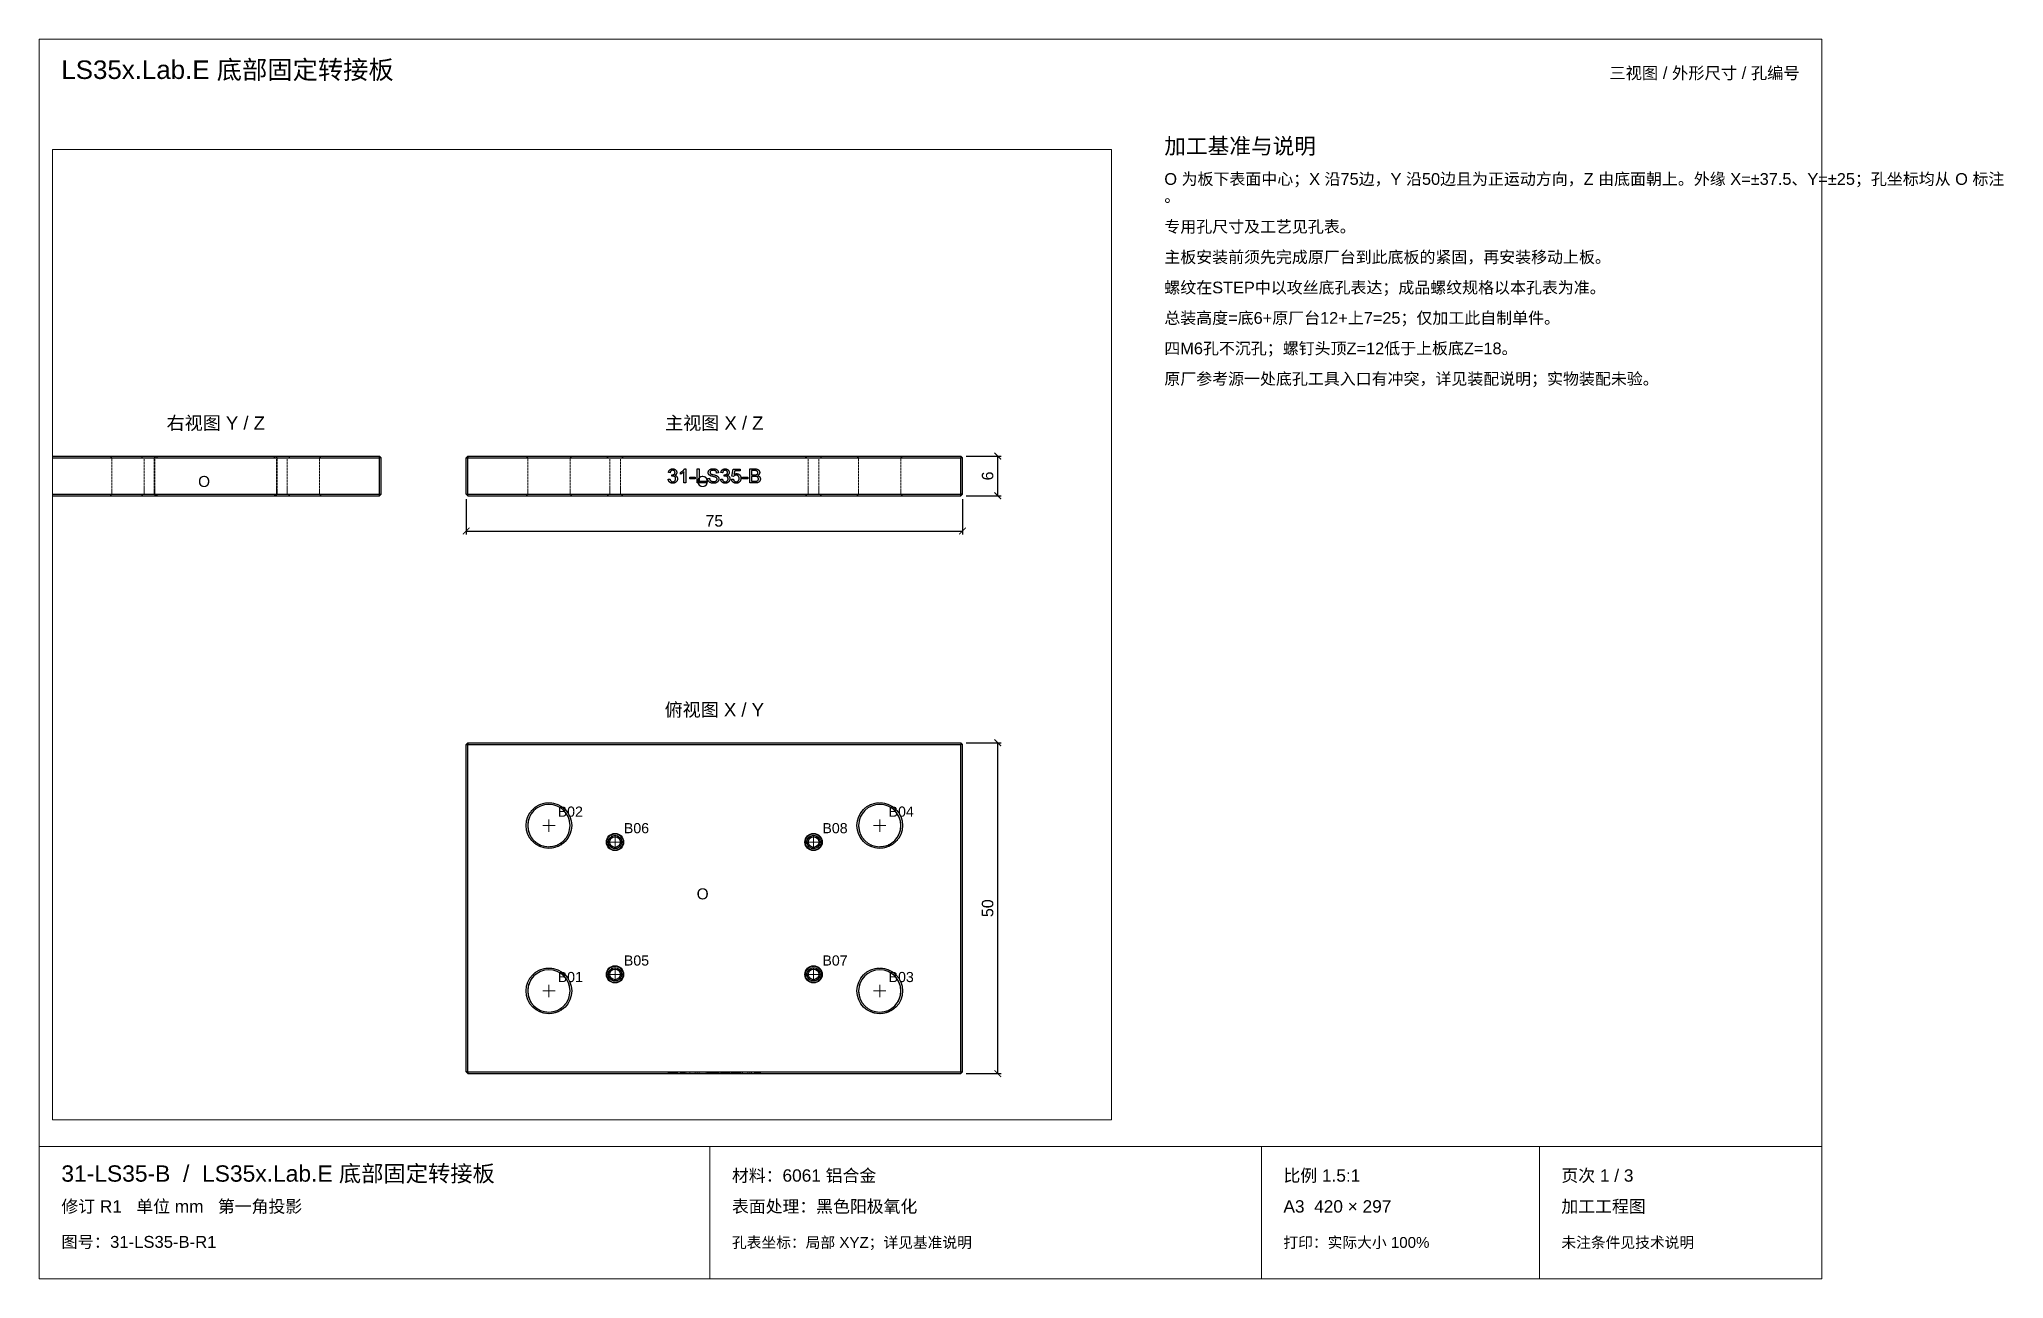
# Paper-space layout '01_三视图' of a CAD drawing. Header units: millimetres. Extents: x 8 to 453, y 8 to 289.
# The model-space entities are those that its viewports show. They can reach past a viewport. Long polylines and large blocks are cut down to what shows.
import ezdxf
from ezdxf.enums import TextEntityAlignment as Align

# ---------------------------------------------------------------- set-up
doc = ezdxf.new("R2010")
doc.units = ezdxf.units.MM
doc.header["$LTSCALE"] = 0.666667
doc.linetypes.add('DASHED', pattern=[1.524, 1.27, -0.254])
for name, color, linetype, lineweight in [('ANNOTATIONS', 7, 'CONTINUOUS', 18), ('DIMENSIONS', 7, 'CONTINUOUS', 18), ('HIDDEN', 7, 'DASHED', 13), ('VISIBLE', 7, 'CONTINUOUS', 25)]:
    doc.layers.add(name, color=color, linetype=linetype, lineweight=lineweight)
doc.layers.add('VIEWPORT', color=8, linetype='CONTINUOUS', lineweight=0, plot=False)
doc.styles.add('CJK', font='Arial Unicode.ttf')
doc.styles.add('OpenSansCondensed-Light', font='OpenSansCondensed-Light.ttf')
doc.dimstyles.new('EZDXF', dxfattribs={"dimtxt": 0.25, "dimasz": 0.175, "dimexe": 0.375, "dimexo": 0.125, "dimgap": 0.1, "dimtad": 1, "dimlfac": 100, "dimzin": 12, "dimdsep": 46, "dimtxsty": 'OpenSansCondensed-Light', "dimblk": 'ARCHTICK', "dimcen": 2.5, "dimazin": 3, "dimtfac": 0.5, "dimtmove": 2, "dimatfit": 3})

psp = doc.layouts.new('01_三视图')

# ---------------------------------------------------------------- texts
at = {"layer": 'ANNOTATIONS', "style": 'CJK'}
for s, height, p in [('LS35x.Lab.E 底部固定转接板', 4.2, (13, 280)), ('加工基准与说明', 3.6, (263, 263)), ('O 为板下表面中心；X 沿75边，Y 沿50边且为正运动方向，Z 由底面朝上。外缘 X=±37.5、Y=±25；孔坐标均从 O 标注', 2.65, (263, 256)), ('。', 2.65, (263, 252.1)), ('专用孔尺寸及工艺见孔表。', 2.65, (263, 245.2)), ('主板安装前须先完成原厂台到此底板的紧固，再安装移动上板。', 2.65, (263, 238.3)), ('螺纹在STEP中以攻丝底孔表达；成品螺纹规格以本孔表为准。', 2.65, (263, 231.4)), ('总装高度=底6+原厂台12+上7=25；仅加工此自制单件。', 2.65, (263, 224.5)), ('四M6孔不沉孔；螺钉头顶Z=12低于上板底Z=18。', 2.65, (263, 217.6)), ('原厂参考源一处底孔工具入口有冲突，详见装配说明；实物装配未验。', 2.65, (263, 210.7)), ('31-LS35-B  /  LS35x.Lab.E 底部固定转接板', 3.7, (13, 30)), ('材料：6061 铝合金', 2.8, (165, 30)), ('比例 1.5:1', 2.8, (290, 30)), ('页次 1 / 3', 2.8, (353, 30)), ('修订 R1   单位 mm   第一角投影', 2.8, (13, 23)), ('表面处理：黑色阳极氧化', 2.8, (165, 23)), ('A3  420 × 297', 2.8, (290, 23)), ('加工工程图', 2.8, (353, 23)), ('图号：31-LS35-B-R1', 2.7, (13, 15)), ('孔表坐标：局部 XYZ；详见基准说明', 2.45, (165, 15)), ('打印：实际大小 100%', 2.45, (290, 15)), ('未注条件见技术说明', 2.45, (353, 15))]:
    psp.add_text(s, height=height, dxfattribs=at).set_placement(p)
psp.add_text('三视图 / 外形尺寸 / 孔编号', height=2.7, dxfattribs=at).set_placement((407, 280), align=Align.RIGHT)

msp = doc.modelspace()

# ---------------------------------------------------------------- texts
at = {"layer": 'ANNOTATIONS', "style": 'CJK'}
for s, p in [('右视图 Y / Z', (32, 133.66667)), ('主视图 X / Z', (107.33333, 133.66667)), ('俯视图 X / Y', (107.33333, 90.33333))]:
    msp.add_text(s, height=2, dxfattribs=at).set_placement(p, align=Align.CENTER)
for s, height, p in [('O', 1.66667, (29.33333, 125)), ('O', 1.66667, (104.66667, 125)), ('B02', 1.533333, (83.66667, 75.16667)), ('B06', 1.533333, (93.66667, 72.66667)), ('B08', 1.533333, (123.66667, 72.66667)), ('B04', 1.533333, (133.66667, 75.16667)), ('O', 1.66667, (104.66667, 62.66667)), ('B05', 1.533333, (93.66667, 52.66667)), ('B07', 1.533333, (123.66667, 52.66667)), ('B01', 1.533333, (83.66667, 50.16667)), ('B03', 1.533333, (133.66667, 50.16667))]:
    msp.add_text(s, height=height, dxfattribs=at).set_placement(p)

# ---------------------------------------------------------------- blocks, each defined once
blk = doc.blocks.new('_ARCHTICK')
at = {"color": 0, "linetype": 'BYBLOCK', "const_width": 0.15}
blk.add_lwpolyline([(-0.5, -0.5), (0.5, 0.5)], dxfattribs=at)

# ---------------------------------------------------------------- dimensions: what is measured, and where the dimension line sits
at = {"layer": 'DIMENSIONS'}
for base, p1, p2 in [((150.16667, 123.66667), (144.83333, 123.66667), (144.83333, 129.66667)), ((150.16667, 36.33333), (144.83333, 36.33333), (144.83333, 86.33333))]:
    msp.add_linear_dim(base=base, p1=p1, p2=p2, angle=90, dimstyle='EZDXF', override={"dimtxt": 1.733333, "dimasz": 1, "dimexe": 0.533333, "dimexo": 0.533333, "dimgap": 0.666667, "dimdec": 4, "dimlfac": 1, "dimzin": 8, "dimtxsty": 'CJK', "dimclrd": 7, "dimclre": 7, "dimclrt": 7}, dxfattribs=at).render()
msp.add_linear_dim(base=(69.83333, 118.33333), p1=(69.83333, 123.66667), p2=(144.83333, 123.66667), dimstyle='EZDXF', override={"dimtxt": 1.733333, "dimasz": 1, "dimexe": 0.533333, "dimexo": 0.533333, "dimgap": 0.666667, "dimdec": 4, "dimlfac": 1, "dimzin": 8, "dimtxsty": 'CJK', "dimclrd": 7, "dimclre": 7, "dimclrt": 7}, dxfattribs=at).render()

# ---------------------------------------------------------------- linework, layer by layer
at = {"layer": 'ANNOTATIONS'}
for p, q in [((82.33333, 72.9), (82.33333, 74.76667)), ((132.33333, 72.9), (132.33333, 74.76667)), ((81.4, 73.83333), (83.26667, 73.83333)), ((91.4, 71.33333), (93.26667, 71.33333)), ((92.33333, 70.4), (92.33333, 72.26667)), ((121.4, 71.33333), (123.26667, 71.33333)), ((122.33333, 70.4), (122.33333, 72.26667)), ((131.4, 73.83333), (133.26667, 73.83333)), ((91.4, 51.33333), (93.26667, 51.33333)), ((92.33333, 50.4), (92.33333, 52.26667)), ((121.4, 51.33333), (123.26667, 51.33333)), ((122.33333, 50.4), (122.33333, 52.26667)), ((81.4, 48.83333), (83.26667, 48.83333)), ((82.33333, 47.9), (82.33333, 49.76667)), ((131.4, 48.83333), (133.26667, 48.83333)), ((132.33333, 47.9), (132.33333, 49.76667))]:
    msp.add_line(p, q, dxfattribs=at)
at = {"layer": 'HIDDEN'}
for p, q in [((7, 127.76667), (7, 127.76548)), ((7, 127.76553), (7, 127.76667)), ((7, 127.76667), (7.2, 127.76667)), ((7, 127.76213), (7, 127.76553)), ((7, 127.76553), (7.2, 127.76553)), ((7, 127.76548), (7, 127.76191)), ((7, 127.76548), (7.2, 127.76548)), ((7, 127.75647), (7, 127.76213)), ((7, 127.76213), (7.2, 127.76213)), ((7, 127.76191), (7, 127.75596)), ((7, 127.76191), (7.2, 127.76191)), ((7, 127.74854), (7, 127.75647)), ((7, 127.75647), (7.2, 127.75647)), ((7, 127.75596), (7, 127.74763)), ((7, 127.75596), (7.2, 127.75596)), ((7, 127.73834), (7, 127.74854)), ((7, 127.74854), (7.2, 127.74854)), ((7, 127.74763), (7, 127.73693)), ((7, 127.74763), (7.2, 127.74763)), ((7, 127.73911), (7, 127.73795)), ((7, 127.73686), (7, 127.73911)), ((7, 127.73911), (7, 125.60437)), ((7, 127.70453), (7, 127.73911)), ((7, 127.73911), (7.2, 127.73911)), ((7, 127.72588), (7, 127.73834)), ((7, 127.73834), (7.2, 127.73834)), ((7, 127.73795), (7, 127.73444)), ((7, 127.73795), (7.2, 127.73795)), ((7, 127.73693), (7, 127.72384)), ((7, 127.73693), (7.2, 127.73693)), ((7, 127.73009), (7, 127.73686)), ((7, 127.73686), (7.2, 127.73686)), ((7, 127.73444), (7, 127.72861)), ((7, 127.73444), (7.2, 127.73444)), ((7, 127.73041), (7, 125.85526)), ((7, 125.60437), (7, 127.73041)), ((7, 127.73041), (7, 127.7294)), ((7, 127.73041), (7.2, 127.73041)), ((7, 127.72502), (7, 127.73009)), ((7, 127.73009), (7.2, 127.73009)), ((7, 127.7294), (7, 127.72638)), ((7, 127.7294), (7.2, 127.7294)), ((7, 127.72861), (7, 127.72044)), ((7, 127.72861), (7.2, 127.72861)), ((7, 127.72638), (7, 127.72134)), ((7, 127.72638), (7.2, 127.72638)), ((7, 127.71115), (7, 127.72588)), ((7, 127.72588), (7.2, 127.72588)), ((7, 127.71882), (7, 127.72502)), ((7, 127.72502), (7.2, 127.72502)), ((7, 127.72384), (7, 127.70837)), ((7, 127.72384), (7.2, 127.72384)), ((7, 127.72134), (7, 127.71428)), ((7, 127.72134), (7.2, 127.72134)), ((7, 127.72044), (7, 127.70994)), ((7, 127.72044), (7.2, 127.72044)), ((7, 127.71149), (7, 127.71882)), ((7, 127.71882), (7.2, 127.71882)), ((7, 127.71428), (7, 127.7052)), ((7, 127.71428), (7.2, 127.71428)), ((7, 127.70304), (7, 127.71149)), ((7, 127.71149), (7.2, 127.71149)), ((7, 127.69416), (7, 127.71115)), ((7, 127.71115), (7.2, 127.71115)), ((7, 127.70994), (7, 127.6971)), ((7, 127.70994), (7.2, 127.70994)), ((7, 127.70837), (7, 127.69053)), ((7, 127.70837), (7.2, 127.70837)), ((7, 127.7052), (7, 127.69411)), ((7, 127.7052), (7.2, 127.7052)), ((7, 127.66968), (7, 127.70453)), ((7, 127.70453), (7.2, 127.70453)), ((7, 127.69346), (7, 127.70304)), ((7, 127.70304), (7.2, 127.70304)), ((7, 127.70141), (7, 127.45197)), ((7, 126.60938), (7, 127.70141)), ((7, 127.70141), (7.2, 127.70141)), ((7, 127.6971), (7, 127.68193)), ((7, 127.6971), (7.2, 127.6971)), ((7, 127.67497), (7, 127.69416)), ((7, 127.69416), (7.2, 127.69416)), ((7, 127.69411), (7, 127.681)), ((7, 127.69411), (7.2, 127.69411)), ((7, 127.68275), (7, 127.69346)), ((7, 127.69346), (7.2, 127.69346)), ((7, 127.69053), (7, 127.67037)), ((7, 127.69053), (7.2, 127.69053)), ((7, 127.67091), (7, 127.68275)), ((7, 127.68275), (7.2, 127.68275)), ((7, 127.68193), (7, 127.66443)), ((7, 127.68193), (7.2, 127.68193)), ((7, 127.681), (7, 127.66588)), ((7, 127.681), (7.2, 127.681)), ((7, 127.65368), (7, 127.67497)), ((7, 127.67497), (7.2, 127.67497)), ((7, 127.65794), (7, 127.67091)), ((7, 127.67091), (7.2, 127.67091)), ((7, 127.67037), (7, 127.64797)), ((7, 127.67037), (7.2, 127.67037)), ((7, 127.63456), (7, 127.66968)), ((7, 127.66968), (7.2, 127.66968)), ((7, 127.66588), (7, 127.64865)), ((7, 127.66588), (7.2, 127.66588)), ((7, 127.66443), (7, 127.6449)), ((7, 127.66443), (7.2, 127.66443)), ((7, 127.64385), (7, 127.65794)), ((7, 127.65794), (7.2, 127.65794)), ((7, 127.63029), (7, 127.65368)), ((7, 127.65368), (7.2, 127.65368)), ((7, 127.64865), (7, 127.62926)), ((7, 127.64865), (7.2, 127.64865)), ((7, 127.64797), (7, 127.62333)), ((7, 127.64797), (7.2, 127.64797)), ((7, 127.6449), (7, 127.62368)), ((7, 127.6449), (7.2, 127.6449)), ((7, 127.62863), (7, 127.64385)), ((7, 127.64385), (7.2, 127.64385)), ((7.2, 127.76667), (7.2, 127.76553)), ((7.2, 127.76548), (7.2, 127.76667)), ((7.2, 127.76553), (7.2, 127.76213)), ((7.2, 127.76191), (7.2, 127.76548)), ((7.2, 127.76213), (7.2, 127.75647)), ((7.2, 127.75596), (7.2, 127.76191)), ((7.2, 127.75647), (7.2, 127.74854)), ((7.2, 127.74763), (7.2, 127.75596)), ((7.2, 127.74854), (7.2, 127.73834)), ((7.2, 127.73693), (7.2, 127.74763)), ((7.2, 127.73795), (7.2, 127.73911)), ((7.2, 127.73911), (7.2, 127.73686)), ((7.2, 125.60437), (7.2, 127.73911)), ((7.2, 127.73911), (7.2, 127.70453)), ((7.2, 127.73834), (7.2, 127.72588)), ((7.2, 127.73444), (7.2, 127.73795)), ((7.2, 127.72384), (7.2, 127.73693)), ((7.2, 127.73686), (7.2, 127.73009)), ((7.2, 127.72861), (7.2, 127.73444)), ((7.2, 127.73041), (7.2, 125.60437)), ((7.2, 125.85526), (7.2, 127.73041)), ((7.2, 127.7294), (7.2, 127.73041)), ((7.2, 127.73009), (7.2, 127.72502)), ((7.2, 127.72638), (7.2, 127.7294)), ((7.2, 127.72044), (7.2, 127.72861)), ((7.2, 127.72134), (7.2, 127.72638)), ((7.2, 127.72588), (7.2, 127.71115)), ((7.2, 127.72502), (7.2, 127.71882)), ((7.2, 127.70837), (7.2, 127.72384)), ((7.2, 127.71428), (7.2, 127.72134)), ((7.2, 127.70994), (7.2, 127.72044)), ((7.2, 127.71882), (7.2, 127.71149)), ((7.2, 127.7052), (7.2, 127.71428)), ((7.2, 127.71149), (7.2, 127.70304)), ((7.2, 127.71115), (7.2, 127.69416)), ((7.2, 127.6971), (7.2, 127.70994)), ((7.2, 127.69053), (7.2, 127.70837)), ((7.2, 127.69411), (7.2, 127.7052)), ((7.2, 127.70453), (7.2, 127.66968)), ((7.2, 127.70304), (7.2, 127.69346)), ((7.2, 127.70141), (7.2, 126.60938)), ((7.2, 127.45197), (7.2, 127.70141)), ((7.2, 127.68193), (7.2, 127.6971)), ((7.2, 127.69416), (7.2, 127.67497)), ((7.2, 127.681), (7.2, 127.69411)), ((7.2, 127.69346), (7.2, 127.68275)), ((7.2, 127.67037), (7.2, 127.69053)), ((7.2, 127.68275), (7.2, 127.67091)), ((7.2, 127.66443), (7.2, 127.68193)), ((7.2, 127.66588), (7.2, 127.681)), ((7.2, 127.67497), (7.2, 127.65368)), ((7.2, 127.67091), (7.2, 127.65794)), ((7.2, 127.64797), (7.2, 127.67037)), ((7.2, 127.66968), (7.2, 127.63456)), ((7.2, 127.64865), (7.2, 127.66588)), ((7.2, 127.6449), (7.2, 127.66443)), ((7.2, 127.65794), (7.2, 127.64385)), ((7.2, 127.65368), (7.2, 127.63029)), ((7.2, 127.62926), (7.2, 127.64865)), ((7.2, 127.62333), (7.2, 127.64797)), ((7.2, 127.62368), (7.2, 127.6449)), ((7.2, 127.64385), (7.2, 127.62863)), ((16.3, 129.41667), (16.05, 129.66667)), ((16.3, 123.91667), (16.3, 129.41667)), ((21, 129.36667), (20.7, 129.66667)), ((21.2, 123.86667), (21.2, 129.36667)), ((22.7, 129.41667), (22.95, 129.66667)), ((22.7, 123.91667), (22.7, 129.41667)), ((22.8, 123.86667), (22.8, 129.36667)), ((23, 129.36667), (23.3, 129.66667)), ((41, 129.36667), (40.7, 129.66667)), ((41.3, 129.41667), (41.05, 129.66667)), ((41.2, 123.86667), (41.2, 129.36667)), ((41.3, 123.91667), (41.3, 129.41667)), ((42.8, 123.86667), (42.8, 129.36667)), ((43, 129.36667), (43.3, 129.66667)), ((47.7, 129.41667), (47.95, 129.66667)), ((47.7, 123.91667), (47.7, 129.41667)), ((78.88333, 129.66667), (79.13333, 129.41667)), ((79.13333, 123.91667), (79.13333, 129.41667)), ((85.53333, 129.41667), (85.78333, 129.66667)), ((85.53333, 123.91667), (85.53333, 129.41667)), ((91.03333, 129.66667), (91.33333, 129.36667)), ((91.53333, 123.86667), (91.53333, 129.36667)), ((93.13333, 123.86667), (93.13333, 129.36667)), ((93.33333, 129.36667), (93.63333, 129.66667)), ((121.03333, 129.66667), (121.33333, 129.36667)), ((121.53333, 123.86667), (121.53333, 129.36667)), ((123.13333, 123.86667), (123.13333, 129.36667)), ((123.33333, 129.36667), (123.63333, 129.66667)), ((128.88333, 129.66667), (129.13333, 129.41667)), ((129.13333, 123.91667), (129.13333, 129.41667)), ((135.53333, 129.41667), (135.78333, 129.66667)), ((135.53333, 123.91667), (135.53333, 129.41667)), ((7, 127.59917), (7, 127.63456)), ((7, 127.63456), (7.2, 127.63456)), ((7, 127.60478), (7, 127.63029)), ((7, 127.63029), (7.2, 127.63029)), ((7, 127.62926), (7, 127.60769)), ((7, 127.62926), (7.2, 127.62926)), ((7, 127.61229), (7, 127.62863)), ((7, 127.62863), (7.2, 127.62863)), ((7, 127.62368), (7, 127.60076)), ((7, 127.62368), (7.2, 127.62368)), ((7, 127.62333), (7, 127.59645)), ((7, 127.62333), (7.2, 127.62333)), ((7, 127.59481), (7, 127.61229)), ((7, 127.61229), (7.2, 127.61229)), ((7, 127.60769), (7, 127.58394)), ((7, 127.60769), (7.2, 127.60769)), ((7, 127.57717), (7, 127.60478)), ((7, 127.60478), (7.2, 127.60478)), ((7, 127.60076), (7, 127.57614)), ((7, 127.60076), (7.2, 127.60076)), ((7, 127.5635), (7, 127.59917)), ((7, 127.59917), (7.2, 127.59917)), ((7, 127.59645), (7, 127.56732)), ((7, 127.59645), (7.2, 127.59645)), ((7, 127.57632), (7, 127.59481)), ((7, 127.59481), (7.2, 127.59481)), ((7, 127.58394), (7, 127.55801)), ((7, 127.58394), (7.2, 127.58394)), ((7, 127.54746), (7, 127.57717)), ((7, 127.57717), (7.2, 127.57717)), ((7, 127.55689), (7, 127.57632)), ((7, 127.57632), (7.2, 127.57632)), ((7, 127.57614), (7, 127.54982)), ((7, 127.57614), (7.2, 127.57614)), ((7, 127.56732), (7, 127.53594)), ((7, 127.56732), (7.2, 127.56732)), ((7, 127.52756), (7, 127.5635)), ((7, 127.5635), (7.2, 127.5635)), ((7, 127.55801), (7, 127.52992)), ((7, 127.55801), (7.2, 127.55801)), ((7, 127.53655), (7, 127.55689)), ((7, 127.55689), (7.2, 127.55689)), ((7, 127.54982), (7, 127.5218)), ((7, 127.54982), (7.2, 127.54982)), ((7, 127.51563), (7, 127.54746)), ((7, 127.54746), (7.2, 127.54746)), ((7, 127.51528), (7, 127.53655)), ((7, 127.53655), (7.2, 127.53655)), ((7, 127.53594), (7, 127.50233)), ((7, 127.53594), (7.2, 127.53594)), ((7, 127.52992), (7, 127.49964)), ((7, 127.52992), (7.2, 127.52992)), ((7, 127.49135), (7, 127.52756)), ((7, 127.52756), (7.2, 127.52756)), ((7, 127.52448), (7, 127.52298)), ((7, 127.52301), (7, 127.52448)), ((7, 127.52448), (7.2, 127.52448)), ((7, 127.51859), (7, 127.52301)), ((7, 127.52301), (7.2, 127.52301)), ((7, 127.52298), (7, 127.5185)), ((7, 127.52298), (7.2, 127.52298)), ((7, 127.5218), (7, 127.49209)), ((7, 127.5218), (7.2, 127.5218)), ((7, 127.51868), (7, 127.51722)), ((7, 127.51707), (7, 127.51868)), ((7, 127.51868), (7.2, 127.51868)), ((7, 127.51122), (7, 127.51859)), ((7, 127.51859), (7.2, 127.51859)), ((7, 127.5185), (7, 127.51102)), ((7, 127.5185), (7.2, 127.5185)), ((7, 127.51722), (7, 127.51283)), ((7, 127.51722), (7.2, 127.51722)), ((7, 127.51224), (7, 127.51707)), ((7, 127.51707), (7.2, 127.51707)), ((7, 127.4817), (7, 127.51563)), ((7, 127.51563), (7.2, 127.51563)), ((7, 127.49309), (7, 127.51528)), ((7, 127.51528), (7.2, 127.51528)), ((7, 127.51283), (7, 127.50552)), ((7, 127.51283), (7.2, 127.51283)), ((7, 127.5042), (7, 127.51224)), ((7, 127.51224), (7.2, 127.51224)), ((7, 127.50091), (7, 127.51122)), ((7, 127.51122), (7.2, 127.51122)), ((7, 127.51102), (7, 127.50055)), ((7, 127.51102), (7.2, 127.51102)), ((7, 127.50552), (7, 127.49529)), ((7, 127.50552), (7.2, 127.50552)), ((7, 127.49294), (7, 127.5042)), ((7, 127.5042), (7.2, 127.5042)), ((7, 127.50233), (7, 127.46647)), ((7, 127.50233), (7.2, 127.50233)), ((7, 127.48766), (7, 127.50091)), ((7, 127.50091), (7.2, 127.50091)), ((7, 127.50055), (7, 127.48709)), ((7, 127.50055), (7.2, 127.50055)), ((7, 127.49964), (7, 127.46719)), ((7, 127.49964), (7.2, 127.49964)), ((7, 127.49529), (7, 127.48214)), ((7, 127.49529), (7.2, 127.49529)), ((7, 127.46997), (7, 127.49309)), ((7, 127.49309), (7.2, 127.49309)), ((7, 127.47846), (7, 127.49294)), ((7, 127.49294), (7.2, 127.49294)), ((7, 127.49209), (7, 127.46067)), ((7, 127.49209), (7.2, 127.49209)), ((7, 127.45487), (7, 127.49135)), ((7, 127.49135), (7.2, 127.49135)), ((7, 127.47145), (7, 127.48766)), ((7, 127.48766), (7.2, 127.48766)), ((7, 127.48709), (7, 127.47064)), ((7, 127.48709), (7.2, 127.48709)), ((7, 127.48214), (7, 127.46606)), ((7, 127.48214), (7.2, 127.48214)), ((7, 127.44638), (7, 127.4817)), ((7, 127.4817), (7.2, 127.4817)), ((7, 127.47952), (7, 126.83707)), ((7, 127.47952), (7.2, 127.47952)), ((7, 127.47766), (7, 127.47952)), ((7, 127.46076), (7, 127.47846)), ((7, 127.47846), (7.2, 127.47846)), ((7, 127.47766), (7.2, 127.47766)), ((7, 127.47209), (7, 127.47766)), ((7, 127.47209), (7.2, 127.47209)), ((7, 127.46791), (7, 127.47209)), ((7, 127.45231), (7, 127.47145)), ((7, 127.47145), (7.2, 127.47145)), ((7, 127.47064), (7, 127.4512)), ((7, 127.47064), (7.2, 127.47064)), ((7, 127.44593), (7, 127.46997)), ((7, 127.46997), (7.2, 127.46997)), ((7, 127.46791), (7.2, 127.46791)), ((7, 127.4628), (7, 127.46791)), ((7, 127.46719), (7, 127.43346)), ((7, 127.46719), (7.2, 127.46719)), ((7, 127.46647), (7, 127.42888)), ((7, 127.46647), (7.2, 127.46647)), ((7, 127.46606), (7, 127.44706)), ((7, 127.46606), (7.2, 127.46606)), ((7, 127.4628), (7.2, 127.4628)), ((7, 127.45676), (7, 127.4628)), ((7, 127.43984), (7, 127.46076)), ((7, 127.46076), (7.2, 127.46076)), ((7, 127.46067), (7, 127.42815)), ((7, 127.46067), (7.2, 127.46067)), ((7, 127.45676), (7.2, 127.45676)), ((7, 127.44979), (7, 127.45676)), ((7, 127.41893), (7, 127.45487)), ((7, 127.45487), (7.2, 127.45487)), ((7, 127.43021), (7, 127.45231)), ((7, 127.45231), (7.2, 127.45231)), ((7, 127.45197), (7, 126.88058)), ((7, 127.45197), (7.2, 127.45197)), ((7, 127.4512), (7, 127.42876)), ((7, 127.4512), (7.2, 127.4512)), ((7, 127.44979), (7.2, 127.44979)), ((7, 127.44157), (7, 127.44979)), ((7, 127.44706), (7, 127.43646)), ((7, 127.44706), (7.2, 127.44706)), ((7, 127.41041), (7, 127.44638)), ((7, 127.44638), (7.2, 127.44638)), ((7, 127.42097), (7, 127.44593)), ((7, 127.44593), (7.2, 127.44593)), ((7, 127.44157), (7.2, 127.44157)), ((7, 127.43175), (7, 127.44157)), ((7, 127.41571), (7, 127.43984)), ((7, 127.43984), (7.2, 127.43984)), ((7, 127.43646), (7, 127.42514)), ((7, 127.43646), (7.2, 127.43646)), ((7, 127.43346), (7, 127.39935)), ((7, 127.43346), (7.2, 127.43346)), ((7, 127.43175), (7.2, 127.43175)), ((7, 127.42036), (7, 127.43175)), ((7, 127.40588), (7, 127.43021)), ((7, 127.43021), (7.2, 127.43021)), ((7, 127.42888), (7, 127.39006)), ((7, 127.42888), (7.2, 127.42888)), ((7, 127.42876), (7, 127.40334)), ((7, 127.42876), (7.2, 127.42876)), ((7, 127.42815), (7, 127.39514)), ((7, 127.42815), (7.2, 127.42815)), ((7, 127.42514), (7, 127.40115)), ((7, 127.42514), (7.2, 127.42514)), ((7, 127.39508), (7, 127.42097)), ((7, 127.42097), (7.2, 127.42097)), ((7, 127.42036), (7.2, 127.42036)), ((7, 127.40737), (7, 127.42036)), ((7, 127.38435), (7, 127.41893)), ((7, 127.41893), (7.2, 127.41893)), ((7, 127.38843), (7, 127.41571)), ((7, 127.41571), (7.2, 127.41571)), ((7, 127.37378), (7, 127.41041)), ((7, 127.41041), (7.2, 127.41041)), ((7, 127.40737), (7.2, 127.40737)), ((7, 127.3928), (7, 127.40737)), ((7, 127.38), (7, 127.40588)), ((7, 127.40588), (7.2, 127.40588)), ((7, 127.40334), (7, 127.37492)), ((7, 127.40334), (7.2, 127.40334)), ((7, 127.40115), (7, 127.37597)), ((7, 127.40115), (7.2, 127.40115)), ((7, 127.39935), (7, 127.36485)), ((7, 127.39935), (7.2, 127.39935)), ((7, 127.39514), (7, 127.36162)), ((7, 127.39514), (7.2, 127.39514)), ((7, 127.36827), (7, 127.39508)), ((7, 127.39508), (7.2, 127.39508)), ((7, 127.3928), (7.2, 127.3928)), ((7, 127.37665), (7, 127.3928)), ((7, 127.39006), (7, 127.35002)), ((7, 127.39006), (7.2, 127.39006)), ((7, 127.35806), (7, 127.38843)), ((7, 127.38843), (7.2, 127.38843)), ((7, 127.35113), (7, 127.38435)), ((7, 127.38435), (7.2, 127.38435)), ((7, 127.35258), (7, 127.38)), ((7, 127.38), (7.2, 127.38)), ((7, 127.37665), (7.2, 127.37665)), ((7, 127.3589), (7, 127.37665)), ((7, 127.37597), (7, 127.34958)), ((7, 127.37597), (7.2, 127.37597)), ((7, 127.37492), (7, 127.34352)), ((7, 127.37492), (7.2, 127.37492)), ((7, 127.33649), (7, 127.37378)), ((7, 127.37378), (7.2, 127.37378)), ((7, 127.34054), (7, 127.36827)), ((7, 127.36827), (7.2, 127.36827)), ((7, 127.36485), (7, 127.32997)), ((7, 127.36485), (7.2, 127.36485)), ((7, 127.36162), (7, 127.32761)), ((7, 127.36162), (7.2, 127.36162)), ((7, 127.3589), (7.2, 127.3589)), ((7, 127.33957), (7, 127.3589)), ((7, 127.32462), (7, 127.35806)), ((7, 127.35806), (7.2, 127.35806)), ((7, 127.32362), (7, 127.35258)), ((7, 127.35258), (7.2, 127.35258)), ((7, 127.31927), (7, 127.35113)), ((7, 127.35113), (7.2, 127.35113)), ((7, 127.35002), (7, 127.30876)), ((7, 127.35002), (7.2, 127.35002)), ((7, 127.34958), (7, 127.32199)), ((7, 127.34958), (7.2, 127.34958)), ((7, 127.34352), (7, 127.30912)), ((7, 127.34352), (7.2, 127.34352)), ((7, 127.31188), (7, 127.34054)), ((7, 127.34054), (7.2, 127.34054)), ((7, 127.33957), (7.2, 127.33957)), ((7, 127.31906), (7, 127.33957)), ((7, 127.29855), (7, 127.33649)), ((7, 127.33649), (7.2, 127.33649)), ((7, 127.32997), (7, 127.2947)), ((7, 127.32997), (7.2, 127.32997)), ((7, 127.32761), (7, 127.2931)), ((7, 127.32761), (7.2, 127.32761)), ((7, 127.28809), (7, 127.32462)), ((7, 127.32462), (7.2, 127.32462)), ((7, 127.29312), (7, 127.32362)), ((7, 127.32362), (7.2, 127.32362)), ((7, 127.32199), (7, 127.2932)), ((7, 127.32199), (7.2, 127.32199)), ((7, 127.28877), (7, 127.31927)), ((7, 127.31927), (7.2, 127.31927)), ((7, 127.31906), (7.2, 127.31906)), ((7, 127.29774), (7, 127.31906)), ((7, 127.2518), (7, 127.31188)), ((7, 127.31188), (7.2, 127.31188)), ((7, 127.30912), (7, 127.27173)), ((7, 127.30912), (7.2, 127.30912)), ((7, 127.30876), (7, 127.26627)), ((7, 127.30876), (7.2, 127.30876)), ((7, 127.25995), (7, 127.29855)), ((7, 127.29855), (7.2, 127.29855)), ((7, 127.29774), (7.2, 127.29774)), ((7, 127.27564), (7, 127.29774)), ((7, 127.2947), (7, 127.25904)), ((7, 127.2947), (7.2, 127.2947)), ((7, 127.2932), (7, 127.26321)), ((7, 127.2932), (7.2, 127.2932)), ((7, 127.26108), (7, 127.29312)), ((7, 127.29312), (7.2, 127.29312)), ((7, 127.2931), (7, 127.25809)), ((7, 127.2931), (7.2, 127.2931)), ((7, 127.25963), (7, 127.28877)), ((7, 127.28877), (7.2, 127.28877)), ((7, 127.24848), (7, 127.28809)), ((7, 127.28809), (7.2, 127.28809)), ((7, 127.27564), (7.2, 127.27564)), ((7, 127.25274), (7, 127.27564)), ((7, 127.27173), (7, 127.23135)), ((7, 127.27173), (7.2, 127.27173)), ((7, 127.26779), (7, 127.24531)), ((7, 125.60437), (7, 127.26779)), ((7, 127.26779), (7.2, 127.26779)), ((7, 127.26627), (7, 127.22256)), ((7, 127.26627), (7.2, 127.26627)), ((7, 127.26321), (7, 127.23202)), ((7, 127.26321), (7.2, 127.26321)), ((7, 127.2275), (7, 127.26108)), ((7, 127.26108), (7.2, 127.26108)), ((7, 127.22069), (7, 127.25995)), ((7, 127.25995), (7.2, 127.25995)), ((7, 127.23185), (7, 127.25963)), ((7, 127.25963), (7.2, 127.25963)), ((7, 127.25904), (7, 127.223)), ((7, 127.25904), (7.2, 127.25904)), ((7, 127.25809), (7, 127.22258)), ((7, 127.25809), (7.2, 127.25809)), ((7, 127.25274), (7.2, 127.25274)), ((7, 127.22905), (7, 127.25274)), ((7, 127.18802), (7, 127.2518)), ((7, 127.2518), (7.2, 127.2518)), ((7, 127.20579), (7, 127.24848)), ((7, 127.24848), (7.2, 127.24848)), ((7, 127.24531), (7, 127.22283)), ((7, 127.24531), (7.2, 127.24531)), ((7, 127.23202), (7, 127.19963)), ((7, 127.23202), (7.2, 127.23202)), ((7, 127.20543), (7, 127.23185)), ((7, 127.23185), (7.2, 127.23185)), ((7, 127.23135), (7, 127.18798)), ((7, 127.23135), (7.2, 127.23135)), ((7, 127.22905), (7.2, 127.22905)), ((7, 127.20457), (7, 127.22905)), ((7, 127.19238), (7, 127.2275)), ((7, 127.2275), (7.2, 127.2275)), ((7, 127.223), (7, 127.18657)), ((7, 127.223), (7.2, 127.223)), ((7, 127.22283), (7, 127.17787)), ((7, 127.22283), (7.2, 127.22283)), ((7, 127.22258), (7, 127.18657)), ((7, 127.22258), (7.2, 127.22258)), ((7, 127.22256), (7, 127.17762)), ((7, 127.22256), (7.2, 127.22256)), ((7, 127.18077), (7, 127.22069)), ((7, 127.22069), (7.2, 127.22069)), ((7, 127.16002), (7, 127.20579)), ((7, 127.20579), (7.2, 127.20579)), ((7, 126.95309), (7, 127.20543)), ((7, 127.20543), (7.2, 127.20543)), ((7, 127.20457), (7.2, 127.20457)), ((7, 127.17929), (7, 127.20457)), ((7, 127.19963), (7, 127.17162)), ((7, 127.19963), (7.2, 127.19963)), ((7, 127.14853), (7, 127.19238)), ((7, 127.19238), (7.2, 127.19238)), ((7, 127.14162), (7, 127.18802)), ((7, 127.18802), (7.2, 127.18802)), ((7, 127.18798), (7, 127.14162)), ((7, 127.18798), (7.2, 127.18798)), ((7, 127.18657), (7, 127.15252)), ((7, 127.18657), (7, 127.15274)), ((7, 127.18657), (7.2, 127.18657)), ((7, 127.1446), (7, 127.18077)), ((7, 127.18077), (7.2, 127.18077)), ((7, 127.17929), (7.2, 127.17929)), ((7, 127.15322), (7, 127.17929)), ((7, 127.17787), (7, 127.13292)), ((7, 127.17787), (7.2, 127.17787)), ((7, 127.17762), (7, 127.13147)), ((7, 127.17762), (7.2, 127.17762)), ((7, 127.17162), (7, 127.14488)), ((7, 127.17162), (7.2, 127.17162)), ((7, 127.11116), (7, 127.16002)), ((7, 127.16002), (7.2, 127.16002)), ((7, 127.15322), (7.2, 127.15322)), ((7, 127.12589), (7, 127.15322)), ((7, 127.15274), (7, 127.11941)), ((7, 127.15274), (7.2, 127.15274)), ((7, 127.15252), (7, 127.11923)), ((7, 127.15252), (7.2, 127.15252)), ((7, 127.10763), (7, 127.14853)), ((7, 127.14853), (7.2, 127.14853)), ((7, 127.14488), (7, 127.11941)), ((7, 127.14488), (7.2, 127.14488)), ((7, 127.1093), (7, 127.1446)), ((7, 127.1446), (7.2, 127.1446)), ((7, 127.14162), (7.2, 127.14162)), ((7, 127.13292), (7, 127.08796)), ((7, 127.13292), (7.2, 127.13292)), ((7, 127.13147), (7, 127.11116)), ((7, 127.13147), (7.2, 127.13147)), ((7, 127.12589), (7.2, 127.12589)), ((7, 127.09974), (7, 127.12589)), ((7, 127.11941), (7, 127.09521)), ((7, 127.11941), (7, 127.08658)), ((7, 127.11941), (7.2, 127.11941)), ((7, 127.11923), (7, 127.08671)), ((7, 127.11923), (7.2, 127.11923)), ((7, 127.11116), (7.2, 127.11116)), ((7, 127.0749), (7, 127.1093)), ((7, 127.1093), (7.2, 127.1093)), ((7, 127.06967), (7, 127.10763)), ((7, 127.10763), (7.2, 127.10763)), ((7, 127.09974), (7.2, 127.09974)), ((7, 127.07477), (7, 127.09974)), ((7, 127.09521), (7, 127.07228)), ((7, 127.09521), (7.2, 127.09521)), ((7, 127.08796), (7, 127.04581)), ((7, 127.08796), (7.2, 127.08796)), ((7, 127.08671), (7, 127.05497)), ((7, 127.08671), (7.2, 127.08671)), ((7, 127.08658), (7, 127.05424)), ((7, 127.08658), (7.2, 127.08658)), ((7, 127.04137), (7, 127.0749)), ((7, 127.0749), (7.2, 127.0749)), ((7, 127.07477), (7.2, 127.07477)), ((7, 127.05098), (7, 127.07477)), ((7, 127.07228), (7, 127.05062)), ((7, 127.07228), (7.2, 127.07228)), ((7, 127.0518), (7, 127.06967)), ((7, 127.06967), (7.2, 127.06967)), ((7, 127.05497), (7, 127.02399)), ((7, 127.05497), (7.2, 127.05497)), ((7, 127.05424), (7, 127.0224)), ((7, 127.05424), (7.2, 127.05424)), ((7, 127.03466), (7, 127.0518)), ((7, 127.0518), (7.2, 127.0518)), ((7, 127.05098), (7.2, 127.05098)), ((7, 127.02836), (7, 127.05098)), ((7, 127.05062), (7, 127.03022)), ((7, 127.05062), (7.2, 127.05062)), ((7, 127.04581), (7, 127.00928)), ((7, 127.04581), (7.2, 127.04581)), ((7, 127.00873), (7, 127.04137)), ((7, 127.04137), (7.2, 127.04137)), ((7, 127.01826), (7, 127.03466)), ((7, 127.03466), (7.2, 127.03466)), ((7, 127.03022), (7, 127.0111)), ((7, 127.03022), (7.2, 127.03022)), ((7, 127.02836), (7.2, 127.02836)), ((7, 127.00693), (7, 127.02836)), ((7, 127.02399), (7, 126.99378)), ((7, 127.02399), (7.2, 127.02399)), ((7, 127.0224), (7, 126.99107)), ((7, 127.0224), (7.2, 127.0224)), ((7, 127.0026), (7, 127.01826)), ((7, 127.01826), (7.2, 127.01826)), ((7, 127.014), (7, 127.01324)), ((7, 127.01191), (7, 127.014)), ((7, 127.014), (7.2, 127.014)), ((7, 127.01324), (7, 127.01098)), ((7, 127.01324), (7.2, 127.01324)), ((7, 127.00566), (7, 127.01191)), ((7, 127.01191), (7.2, 127.01191)), ((7, 127.0111), (7, 127.00184)), ((7, 127.0111), (7.2, 127.0111)), ((7, 127.01098), (7, 127.00722)), ((7, 127.01098), (7.2, 127.01098)), ((7, 127.00928), (7, 126.97838)), ((7, 127.00928), (7.2, 127.00928)), ((7, 126.97697), (7, 127.00873)), ((7, 127.00873), (7.2, 127.00873)), ((7, 127.00722), (7, 127.00194)), ((7, 127.00722), (7.2, 127.00722)), ((7, 127.00693), (7.2, 127.00693)), ((7, 126.98667), (7, 127.00693)), ((7, 126.99523), (7, 127.00566)), ((7, 127.00566), (7.2, 127.00566)), ((7, 126.98767), (7, 127.0026)), ((7, 127.0026), (7.2, 127.0026)), ((7, 127.00194), (7, 126.99516)), ((7, 127.00194), (7.2, 127.00194)), ((7, 127.00184), (7, 126.99255)), ((7, 127.00184), (7.2, 127.00184)), ((7, 126.98064), (7, 126.99523)), ((7, 126.99523), (7.2, 126.99523)), ((7, 126.99516), (7, 126.98687)), ((7, 126.99516), (7.2, 126.99516)), ((7, 126.99378), (7, 126.96435)), ((7, 126.99378), (7.2, 126.99378)), ((7, 126.99255), (7, 126.97389)), ((7, 126.99255), (7.2, 126.99255)), ((7, 126.99107), (7, 126.96023)), ((7, 126.99107), (7.2, 126.99107)), ((7, 126.97348), (7, 126.98767)), ((7, 126.98767), (7.2, 126.98767)), ((7, 126.98687), (7, 126.97708)), ((7, 126.98687), (7.2, 126.98687)), ((7, 126.98667), (7.2, 126.98667)), ((7, 126.96759), (7, 126.98667)), ((7, 126.96188), (7, 126.98064)), ((7, 126.98064), (7.2, 126.98064)), ((7, 126.97838), (7, 126.95309)), ((7, 126.97838), (7.2, 126.97838)), ((7, 126.97708), (7, 126.96578)), ((7, 126.97708), (7.2, 126.97708)), ((7, 126.9461), (7, 126.97697)), ((7, 126.97697), (7.2, 126.97697)), ((7, 126.97389), (7, 126.95512)), ((7, 126.97389), (7.2, 126.97389)), ((7, 126.96003), (7, 126.97348)), ((7, 126.97348), (7.2, 126.97348)), ((7, 126.96759), (7.2, 126.96759)), ((7, 126.94976), (7, 126.96759)), ((7, 126.96578), (7, 126.95297)), ((7, 126.96578), (7.2, 126.96578)), ((7, 126.96435), (7, 126.93568)), ((7, 126.96435), (7.2, 126.96435)), ((7, 126.93895), (7, 126.96188)), ((7, 126.96188), (7.2, 126.96188)), ((7, 126.96023), (7, 126.92988)), ((7, 126.96023), (7.2, 126.96023)), ((7, 126.94731), (7, 126.96003)), ((7, 126.96003), (7.2, 126.96003)), ((7, 126.95512), (7, 126.93623)), ((7, 126.95512), (7.2, 126.95512)), ((7, 126.95309), (7.2, 126.95309)), ((7, 126.95297), (7, 126.93865)), ((7, 126.95297), (7.2, 126.95297)), ((7, 126.94976), (7.2, 126.94976)), ((7, 126.93324), (7, 126.94976)), ((7, 126.93533), (7, 126.94731)), ((7, 126.94731), (7.2, 126.94731)), ((7, 126.91611), (7, 126.9461)), ((7, 126.9461), (7.2, 126.9461)), ((7, 126.91185), (7, 126.93895)), ((7, 126.93895), (7.2, 126.93895)), ((7, 126.93865), (7, 126.92283)), ((7, 126.93865), (7.2, 126.93865)), ((7, 126.93623), (7, 126.91723)), ((7, 126.93623), (7.2, 126.93623)), ((7, 126.93568), (7, 126.90813)), ((7, 126.93568), (7.2, 126.93568)), ((7, 126.92408), (7, 126.93533)), ((7, 126.93533), (7.2, 126.93533)), ((7, 126.93324), (7.2, 126.93324)), ((7, 126.91803), (7, 126.93324)), ((7, 126.92988), (7, 126.90052)), ((7, 126.92988), (7.2, 126.92988)), ((7, 126.90369), (7, 126.92408)), ((7, 126.92408), (7.2, 126.92408)), ((7, 126.92283), (7, 126.9055)), ((7, 126.92283), (7.2, 126.92283)), ((7, 126.91803), (7.2, 126.91803)), ((7, 126.90414), (7, 126.91803)), ((7, 126.91723), (7, 126.89811)), ((7, 126.91723), (7.2, 126.91723)), ((7, 126.88716), (7, 126.91611)), ((7, 126.91611), (7.2, 126.91611)), ((7, 126.88058), (7, 126.91185)), ((7, 126.91185), (7.2, 126.91185)), ((7, 126.90813), (7, 126.88203)), ((7, 126.90813), (7.2, 126.90813)), ((7, 126.9055), (7, 126.88667)), ((7, 126.9055), (7.2, 126.9055)), ((7, 126.90414), (7.2, 126.90414)), ((7, 126.89157), (7, 126.90414)), ((7, 126.88601), (7, 126.90369)), ((7, 126.90369), (7.2, 126.90369)), ((7, 126.90052), (7, 126.8726)), ((7, 126.90052), (7.2, 126.90052)), ((7, 126.89811), (7, 126.87889)), ((7, 126.89811), (7.2, 126.89811)), ((7, 126.89157), (7.2, 126.89157)), ((7, 126.8803), (7, 126.89157)), ((7, 126.85941), (7, 126.88716)), ((7, 126.88716), (7.2, 126.88716)), ((7, 126.88667), (7, 126.86632)), ((7, 126.88667), (7.2, 126.88667)), ((7, 126.87106), (7, 126.88601)), ((7, 126.88601), (7.2, 126.88601)), ((7, 126.88203), (7, 126.85737)), ((7, 126.88203), (7.2, 126.88203)), ((7, 126.88058), (7.2, 126.88058)), ((7, 126.8803), (7.2, 126.8803)), ((7, 126.87036), (7, 126.8803)), ((7, 126.87889), (7, 126.85955)), ((7, 126.87889), (7.2, 126.87889)), ((7, 126.8726), (7, 126.84613)), ((7, 126.8726), (7.2, 126.8726)), ((7, 126.85882), (7, 126.87106)), ((7, 126.87106), (7.2, 126.87106)), ((7, 126.87036), (7.2, 126.87036)), ((7, 126.86172), (7, 126.87036)), ((7, 126.86632), (7, 126.84447)), ((7, 126.86632), (7.2, 126.86632)), ((7, 126.86172), (7.2, 126.86172)), ((7, 126.85594), (7, 126.86172)), ((7, 126.85955), (7, 126.82198)), ((7, 126.83287), (7, 126.85941)), ((7, 126.85941), (7.2, 126.85941)), ((7, 126.84931), (7, 126.85882)), ((7, 126.85882), (7.2, 126.85882)), ((7, 126.85737), (7, 126.83417)), ((7, 126.85737), (7.2, 126.85737)), ((7, 126.85594), (7.2, 126.85594)), ((7, 126.85094), (7, 126.85594)), ((7, 126.85094), (7.2, 126.85094)), ((7, 126.84323), (7, 126.85094)), ((7, 126.84251), (7, 126.84931)), ((7, 126.84931), (7.2, 126.84931)), ((7, 126.84613), (7, 126.82112)), ((7, 126.84613), (7.2, 126.84613)), ((7, 126.84447), (7, 126.82112)), ((7, 126.84447), (7.2, 126.84447)), ((7, 126.84323), (7.2, 126.84323)), ((7, 126.83861), (7, 126.84323)), ((7, 126.83843), (7, 126.84251)), ((7, 126.84251), (7.2, 126.84251)), ((7, 126.83997), (7, 126.83707)), ((7, 126.61083), (7, 126.83997)), ((7, 126.83997), (7.2, 126.83997)), ((7, 126.83861), (7.2, 126.83861)), ((7, 126.83707), (7, 126.83861)), ((7, 126.83707), (7, 126.83843)), ((7, 126.83843), (7.2, 126.83843)), ((7, 126.83707), (7.2, 126.83707)), ((7, 126.83417), (7, 126.81241)), ((7, 126.83417), (7.2, 126.83417)), ((7, 126.80752), (7, 126.83287)), ((7, 126.83287), (7.2, 126.83287)), ((7, 126.82198), (7, 126.78685)), ((7, 126.82198), (7.2, 126.82198)), ((7, 126.82112), (7, 126.79658)), ((7, 126.82112), (7, 126.79755)), ((7, 126.82112), (7.2, 126.82112)), ((7, 126.81241), (7, 126.79211)), ((7, 126.81241), (7.2, 126.81241)), ((7, 126.78338), (7, 126.80752)), ((7, 126.80752), (7.2, 126.80752)), ((7, 126.79755), (7, 126.77543)), ((7, 126.79755), (7.2, 126.79755)), ((7, 126.79658), (7, 126.77117)), ((7, 126.79658), (7.2, 126.79658)), ((7, 126.79211), (7, 126.77326)), ((7, 126.79211), (7.2, 126.79211)), ((7, 126.78685), (7, 126.77021)), ((7, 126.78685), (7.2, 126.78685)), ((7, 126.78341), (7, 126.78252)), ((7, 126.78139), (7, 126.78341)), ((7, 126.78341), (7.2, 126.78341)), ((7, 126.76043), (7, 126.78338)), ((7, 126.78338), (7.2, 126.78338)), ((7, 126.78252), (7, 126.77983)), ((7, 126.78252), (7.2, 126.78252)), ((7, 126.77534), (7, 126.78139)), ((7, 126.78139), (7.2, 126.78139)), ((7, 126.77983), (7, 126.77535)), ((7, 126.77983), (7.2, 126.77983)), ((7, 126.77543), (7, 126.75477)), ((7, 126.77543), (7.2, 126.77543)), ((7, 126.77535), (7, 126.76909)), ((7, 126.77535), (7.2, 126.77535)), ((7, 126.76526), (7, 126.77534)), ((7, 126.77534), (7.2, 126.77534)), ((7, 126.77326), (7, 126.75586)), ((7, 126.77326), (7.2, 126.77326)), ((7, 126.77117), (7, 126.74491)), ((7, 126.77117), (7.2, 126.77117)), ((7, 126.77021), (7, 126.75418)), ((7, 126.77021), (7.2, 126.77021)), ((7, 126.76909), (7, 126.76103)), ((7, 126.76909), (7.2, 126.76909)), ((7, 126.75114), (7, 126.76526)), ((7, 126.76526), (7.2, 126.76526)), ((7, 126.76103), (7, 126.75119)), ((7, 126.76103), (7.2, 126.76103)), ((7, 126.73869), (7, 126.76043)), ((7, 126.76043), (7.2, 126.76043)), ((7, 126.75586), (7, 126.74352)), ((7, 126.75586), (7.2, 126.75586)), ((7, 126.75477), (7, 126.73555)), ((7, 126.75477), (7.2, 126.75477)), ((7, 126.75418), (7, 126.73876)), ((7, 126.75418), (7.2, 126.75418)), ((7, 126.75119), (7, 126.73955)), ((7, 126.75119), (7.2, 126.75119)), ((7, 126.73299), (7, 126.75114)), ((7, 126.75114), (7.2, 126.75114)), ((7, 126.74491), (7, 126.71779)), ((7, 126.74491), (7.2, 126.74491)), ((7, 126.74352), (7, 126.72826)), ((7, 126.74352), (7.2, 126.74352)), ((7, 126.73955), (7, 126.72613)), ((7, 126.73955), (7.2, 126.73955)), ((7, 126.73876), (7, 126.72395)), ((7, 126.73876), (7.2, 126.73876)), ((7, 126.71815), (7, 126.73869)), ((7, 126.73869), (7.2, 126.73869)), ((7, 126.73555), (7, 126.72017)), ((7, 126.73555), (7.2, 126.73555)), ((7, 126.71081), (7, 126.73299)), ((7, 126.73299), (7.2, 126.73299)), ((7, 126.72826), (7, 126.71007)), ((7, 126.72826), (7.2, 126.72826)), ((7, 126.72613), (7, 126.71127)), ((7, 126.72613), (7.2, 126.72613)), ((7, 126.72395), (7, 126.70185)), ((7, 126.72395), (7.2, 126.72395)), ((7, 126.72017), (7, 126.70229)), ((7, 126.72017), (7.2, 126.72017)), ((7, 126.70244), (7, 126.71815)), ((7, 126.71815), (7.2, 126.71815)), ((7, 126.71779), (7, 126.6898)), ((7, 126.71779), (7.2, 126.71779)), ((7, 126.71127), (7, 126.69535)), ((7, 126.71127), (7.2, 126.71127)), ((7, 126.68459), (7, 126.71081)), ((7, 126.71081), (7.2, 126.71081)), ((7, 126.71007), (7, 126.68896)), ((7, 126.71007), (7.2, 126.71007)), ((7, 126.68647), (7, 126.70244)), ((7, 126.70244), (7.2, 126.70244)), ((7, 126.70229), (7, 126.68192)), ((7, 126.70229), (7.2, 126.70229)), ((7, 126.70185), (7, 126.67831)), ((7, 126.70185), (7.2, 126.70185)), ((7, 126.69535), (7, 126.67837)), ((7, 126.69535), (7.2, 126.69535)), ((7, 126.6898), (7, 126.66096)), ((7, 126.6898), (7.2, 126.6898)), ((7, 126.68896), (7, 126.66493)), ((7, 126.68896), (7.2, 126.68896)), ((7, 126.67026), (7, 126.68647)), ((7, 126.68647), (7.2, 126.68647)), ((7, 126.65434), (7, 126.68459)), ((7, 126.68459), (7.2, 126.68459)), ((7, 126.68192), (7, 126.65905)), ((7, 126.68192), (7.2, 126.68192)), ((7, 126.67837), (7, 126.66032)), ((7, 126.67837), (7.2, 126.67837)), ((7, 126.67831), (7, 126.65335)), ((7, 126.67831), (7.2, 126.67831)), ((7, 126.6538), (7, 126.67026)), ((7, 126.67026), (7.2, 126.67026)), ((7, 126.66493), (7, 126.63798)), ((7, 126.66493), (7.2, 126.66493)), ((7, 126.66096), (7, 126.63125)), ((7, 126.66096), (7.2, 126.66096)), ((7, 126.66032), (7, 126.64121)), ((7, 126.66032), (7.2, 126.66032)), ((7, 126.65905), (7, 126.6337)), ((7, 126.65905), (7.2, 126.65905)), ((7, 126.63784), (7, 126.65434)), ((7, 126.65434), (7.2, 126.65434)), ((7, 126.63708), (7, 126.6538)), ((7, 126.6538), (7.2, 126.6538)), ((7, 126.65335), (7, 126.62697)), ((7, 126.65335), (7.2, 126.65335)), ((7, 126.64121), (7, 126.62103)), ((7, 126.64121), (7.2, 126.64121)), ((7, 126.63984), (7, 126.63802)), ((7, 126.63801), (7, 126.63984)), ((7, 126.63984), (7.2, 126.63984)), ((7, 126.63802), (7, 126.63259)), ((7, 126.63802), (7.2, 126.63802)), ((7, 126.63254), (7, 126.63801)), ((7, 126.63801), (7.2, 126.63801)), ((7, 126.63798), (7, 126.6081)), ((7, 126.63798), (7.2, 126.63798)), ((7, 126.6206), (7, 126.63784)), ((7, 126.63784), (7.2, 126.63784)), ((7, 126.62012), (7, 126.63708)), ((7, 126.63708), (7.2, 126.63708)), ((7, 126.6337), (7, 126.60585)), ((7, 126.6337), (7.2, 126.6337)), ((7, 126.63259), (7, 126.62352)), ((7, 126.63259), (7.2, 126.63259)), ((7, 126.62342), (7, 126.63254)), ((7, 126.63254), (7.2, 126.63254)), ((7, 126.63125), (7, 126.60068)), ((7, 126.63125), (7.2, 126.63125)), ((7, 126.62697), (7, 126.59915)), ((7, 126.62697), (7.2, 126.62697)), ((7, 126.62352), (7, 126.61083)), ((7, 126.62352), (7.2, 126.62352)), ((7, 126.61065), (7, 126.62342)), ((7, 126.62342), (7.2, 126.62342)), ((7, 126.62103), (7, 126.59979)), ((7, 126.62103), (7.2, 126.62103)), ((7, 126.60262), (7, 126.6206)), ((7, 126.6206), (7.2, 126.6206)), ((7, 126.58545), (7, 126.62012)), ((7, 126.62012), (7.2, 126.62012)), ((7, 126.61083), (7.2, 126.61083)), ((7, 126.59423), (7, 126.61065)), ((7, 126.61065), (7.2, 126.61065)), ((7, 126.57748), (7, 126.60938)), ((7, 126.60938), (7.2, 126.60938)), ((7, 126.6081), (7, 126.5753)), ((7, 126.6081), (7.2, 126.6081)), ((7, 126.60585), (7, 126.57551)), ((7, 126.60585), (7.2, 126.60585)), ((7, 126.58391), (7, 126.60262)), ((7, 126.60262), (7.2, 126.60262)), ((7, 126.60068), (7, 126.56925)), ((7, 126.60068), (7.2, 126.60068)), ((7, 126.59979), (7, 126.57748)), ((7, 126.59979), (7.2, 126.59979)), ((7, 126.59915), (7, 126.56991)), ((7, 126.59915), (7.2, 126.59915)), ((7, 126.57417), (7, 126.59423)), ((7, 126.59423), (7.2, 126.59423)), ((7, 126.58618), (7, 125.85526)), ((7, 126.58618), (7.2, 126.58618)), ((7, 126.58396), (7, 126.58618)), ((7, 126.5526), (7, 126.58545)), ((7, 126.58396), (7.2, 126.58396)), ((7, 126.58118), (7, 126.58396)), ((7, 126.56447), (7, 126.58391)), ((7, 126.58391), (7.2, 126.58391)), ((7, 126.58118), (7.2, 126.58118)), ((7, 126.5773), (7, 126.58118)), ((7, 126.57748), (7.2, 126.57748)), ((7, 126.5773), (7.2, 126.5773)), ((7, 126.5723), (7, 126.5773)), ((7, 126.57551), (7, 126.54267)), ((7, 126.57551), (7.2, 126.57551)), ((7, 126.5753), (7, 126.53996)), ((7, 126.5753), (7.2, 126.5753)), ((7, 126.55046), (7, 126.57417)), ((7, 126.57417), (7.2, 126.57417)), ((7, 126.5723), (7.2, 126.5723)), ((7, 126.56619), (7, 126.5723)), ((7, 126.56991), (7, 126.53924)), ((7, 126.56991), (7.2, 126.56991)), ((7, 126.56925), (7, 126.53696)), ((7, 126.56925), (7.2, 126.56925)), ((7, 126.56619), (7.2, 126.56619)), ((7, 126.55898), (7, 126.56619)), ((7, 126.54428), (7, 126.56447)), ((7, 126.56447), (7.2, 126.56447)), ((7, 126.55898), (7.2, 126.55898)), ((7, 126.55065), (7, 126.55898)), ((7, 126.52436), (7, 126.5526)), ((7, 126.5526), (7.2, 126.5526)), ((7, 126.55065), (7.2, 126.55065)), ((7, 126.54095), (7, 126.55065)), ((7, 126.52309), (7, 126.55046)), ((7, 126.55046), (7.2, 126.55046)), ((7, 126.5017), (7, 126.54428)), ((7, 126.54428), (7.2, 126.54428)), ((7, 126.54267), (7, 126.50782)), ((7, 126.54267), (7.2, 126.54267)), ((7, 126.54095), (7.2, 126.54095)), ((7, 126.52962), (7, 126.54095)), ((7, 126.53996), (7, 126.50247)), ((7, 126.53996), (7.2, 126.53996)), ((7, 126.53924), (7, 126.50714)), ((7, 126.53924), (7.2, 126.53924)), ((7, 126.53696), (7, 126.50381)), ((7, 126.53696), (7.2, 126.53696)), ((7, 126.52962), (7.2, 126.52962)), ((7, 126.51666), (7, 126.52962)), ((7, 126.50075), (7, 126.52436)), ((7, 126.52436), (7.2, 126.52436)), ((7, 126.49292), (7, 126.52309)), ((7, 126.52309), (7.2, 126.52309)), ((7, 126.51666), (7.2, 126.51666)), ((7, 126.50207), (7, 126.51666)), ((7, 126.50782), (7, 126.47143)), ((7, 126.50782), (7.2, 126.50782)), ((7, 126.50714), (7, 126.47371)), ((7, 126.50714), (7.2, 126.50714)), ((7, 126.50497), (7, 126.24247)), ((7, 126.50497), (7.2, 126.50497)), ((7, 126.50381), (7, 126.4698)), ((7, 126.50381), (7.2, 126.50381)), ((7, 126.50247), (7, 126.46283)), ((7, 126.50247), (7.2, 126.50247)), ((7, 126.50207), (7.2, 126.50207)), ((7, 126.48584), (7, 126.50207)), ((7, 126.45618), (7, 126.5017)), ((7, 126.5017), (7.2, 126.5017)), ((7, 126.48176), (7, 126.50075)), ((7, 126.50075), (7.2, 126.50075)), ((7, 126.46078), (7, 126.49292)), ((7, 126.49292), (7.2, 126.49292)), ((7, 126.48584), (7.2, 126.48584)), ((7, 126.46799), (7, 126.48584)), ((7, 126.4687), (7, 126.48176)), ((7, 126.48176), (7.2, 126.48176)), ((7, 126.47371), (7, 126.43903)), ((7, 126.47371), (7.2, 126.47371)), ((7, 126.47143), (7, 126.4335)), ((7, 126.47143), (7.2, 126.47143)), ((7, 126.4698), (7, 126.43492)), ((7, 126.4698), (7.2, 126.4698)), ((7, 126.45489), (7, 126.4687)), ((7, 126.4687), (7.2, 126.4687)), ((7, 126.46799), (7.2, 126.46799)), ((7, 126.4485), (7, 126.46799)), ((7, 126.46283), (7, 126.42103)), ((7, 126.46283), (7.2, 126.46283)), ((7, 126.42666), (7, 126.46078)), ((7, 126.46078), (7.2, 126.46078)), ((7, 126.40771), (7, 126.45618)), ((7, 126.45618), (7.2, 126.45618)), ((7, 126.44033), (7, 126.45489)), ((7, 126.45489), (7.2, 126.45489)), ((7, 126.4485), (7.2, 126.4485)), ((7, 126.42738), (7, 126.4485)), ((7, 126.42502), (7, 126.44033)), ((7, 126.44033), (7.2, 126.44033)), ((7, 126.43903), (7, 126.4031)), ((7, 126.43903), (7.2, 126.43903)), ((7, 126.43492), (7, 126.39919)), ((7, 126.43492), (7.2, 126.43492)), ((7, 126.4335), (7, 126.39402)), ((7, 126.4335), (7.2, 126.4335)), ((7, 126.42738), (7.2, 126.42738)), ((7, 126.40496), (7, 126.42738)), ((7, 126.39058), (7, 126.42666)), ((7, 126.42666), (7.2, 126.42666)), ((7, 126.40897), (7, 126.42502)), ((7, 126.42502), (7.2, 126.42502)), ((7, 126.42103), (7, 126.37709)), ((7, 126.42103), (7.2, 126.42103)), ((7, 126.39217), (7, 126.40897)), ((7, 126.40897), (7.2, 126.40897)), ((7, 126.35629), (7, 126.40771)), ((7, 126.40771), (7.2, 126.40771)), ((7, 126.40496), (7.2, 126.40496)), ((7, 126.38156), (7, 126.40496)), ((7, 126.4031), (7, 126.36593)), ((7, 126.4031), (7.2, 126.4031)), ((7, 126.39919), (7, 126.36259)), ((7, 126.39919), (7.2, 126.39919)), ((7, 126.39402), (7, 126.35301)), ((7, 126.39402), (7.2, 126.39402)), ((7, 126.37462), (7, 126.39217)), ((7, 126.39217), (7.2, 126.39217)), ((7, 126.35252), (7, 126.39058)), ((7, 126.39058), (7.2, 126.39058)), ((7, 126.38156), (7.2, 126.38156)), ((7, 126.35719), (7, 126.38156)), ((7, 126.37709), (7, 126.33098)), ((7, 126.37709), (7.2, 126.37709)), ((7, 126.35632), (7, 126.37462)), ((7, 126.37462), (7.2, 126.37462)), ((7, 126.36593), (7, 126.32751)), ((7, 126.36593), (7.2, 126.36593)), ((7, 126.36259), (7, 126.32514)), ((7, 126.36259), (7.2, 126.36259)), ((7, 126.35719), (7.2, 126.35719)), ((7, 126.33184), (7, 126.35719)), ((7, 126.33725), (7, 126.35632)), ((7, 126.35632), (7.2, 126.35632)), ((7, 126.30193), (7, 126.35629)), ((7, 126.35629), (7.2, 126.35629)), ((7, 126.35301), (7, 126.31045)), ((7, 126.35301), (7.2, 126.35301)), ((7, 126.31249), (7, 126.35252)), ((7, 126.35252), (7.2, 126.35252)), ((7, 126.31739), (7, 126.33725)), ((7, 126.33725), (7.2, 126.33725)), ((7, 126.33184), (7.2, 126.33184)), ((7, 126.30553), (7, 126.33184)), ((7, 126.33098), (7, 126.28273)), ((7, 126.33098), (7.2, 126.33098)), ((7, 126.32751), (7, 126.28784)), ((7, 126.32751), (7.2, 126.32751)), ((7, 126.32514), (7, 126.28937)), ((7, 126.32514), (7.2, 126.32514)), ((7, 126.29673), (7, 126.31739)), ((7, 126.31739), (7.2, 126.31739)), ((7, 126.27049), (7, 126.31249)), ((7, 126.31249), (7.2, 126.31249)), ((7, 126.28743), (7, 126.31064)), ((7, 126.31064), (7, 126.27165)), ((7, 126.31064), (7.2, 126.31064)), ((7, 126.31045), (7, 126.26636)), ((7, 126.31045), (7.2, 126.31045)), ((7, 126.30553), (7.2, 126.30553)), ((7, 126.27823), (7, 126.30553)), ((7, 126.24465), (7, 126.30193)), ((7, 126.30193), (7.2, 126.30193)), ((7, 126.27529), (7, 126.29673)), ((7, 126.29673), (7.2, 126.29673)), ((7, 126.28937), (7, 126.25421)), ((7, 126.28937), (7.2, 126.28937)), ((7, 126.28784), (7, 126.24693)), ((7, 126.28784), (7.2, 126.28784)), ((7, 126.23483), (7, 126.28743)), ((7, 126.28743), (7.2, 126.28743)), ((7, 126.28273), (7, 126.23232)), ((7, 126.28273), (7.2, 126.28273)), ((7, 126.27823), (7.2, 126.27823)), ((7, 126.24996), (7, 126.27823)), ((7, 126.25305), (7, 126.27529)), ((7, 126.27529), (7.2, 126.27529)), ((7, 126.27165), (7, 126.23445)), ((7, 126.27165), (7.2, 126.27165)), ((7, 126.22652), (7, 126.27049)), ((7, 126.27049), (7.2, 126.27049)), ((7, 126.26636), (7, 126.22072)), ((7, 126.26636), (7.2, 126.26636)), ((7, 126.25421), (7, 126.21967)), ((7, 126.25421), (7.2, 126.25421)), ((7, 126.23001), (7, 126.25305)), ((7, 126.25305), (7.2, 126.25305)), ((7, 126.24996), (7.2, 126.24996)), ((7, 126.22072), (7, 126.24996)), ((7, 126.24693), (7, 126.20477)), ((7, 126.24693), (7.2, 126.24693)), ((7, 126.19027), (7, 126.24465)), ((7, 126.24465), (7.2, 126.24465)), ((7, 126.24247), (7.2, 126.24247)), ((7, 126.1836), (7, 126.23483)), ((7, 126.23483), (7.2, 126.23483)), ((7, 126.23445), (7, 126.19905)), ((7, 126.23445), (7.2, 126.23445)), ((7, 126.23232), (7, 126.19785)), ((7, 126.23232), (7.2, 126.23232)), ((7, 126.20618), (7, 126.23001)), ((7, 126.23001), (7.2, 126.23001)), ((7, 126.18034), (7, 126.22652)), ((7, 126.22652), (7.2, 126.22652)), ((7, 126.22072), (7, 126.18371)), ((7, 126.22072), (7.2, 126.22072)), ((7, 126.19572), (7, 126.22072)), ((7, 126.21967), (7, 126.18573)), ((7, 126.21967), (7.2, 126.21967)), ((7, 126.18156), (7, 126.20618)), ((7, 126.20618), (7.2, 126.20618)), ((7, 126.20477), (7, 126.16265)), ((7, 126.20477), (7.2, 126.20477)), ((7, 126.16561), (7, 126.20042)), ((7, 126.20042), (7, 126.14688)), ((7, 126.20042), (7.2, 126.20042)), ((7, 126.19905), (7, 126.16543)), ((7, 126.19905), (7.2, 126.19905)), ((7, 126.19785), (7, 126.16404)), ((7, 126.19785), (7.2, 126.19785)), ((7, 126.19572), (7.2, 126.19572)), ((7, 126.17146), (7, 126.19572)), ((7, 126.13878), (7, 126.19027)), ((7, 126.19027), (7.2, 126.19027)), ((7, 126.18573), (7, 126.15241)), ((7, 126.18573), (7.2, 126.18573)), ((7, 126.16126), (7, 126.18446)), ((7, 126.18446), (7, 126.13598)), ((7, 126.18446), (7.2, 126.18446)), ((7, 126.18371), (7, 126.14735)), ((7, 126.18371), (7.2, 126.18371)), ((7, 126.13376), (7, 126.1836)), ((7, 126.1836), (7.2, 126.1836)), ((7, 126.15715), (7, 126.18156)), ((7, 126.18156), (7.2, 126.18156)), ((7, 126.13606), (7, 126.18034)), ((7, 126.18034), (7.2, 126.18034)), ((7, 126.17146), (7.2, 126.17146)), ((7, 126.14795), (7, 126.17146)), ((7, 126.13282), (7, 126.16561)), ((7, 126.16561), (7.2, 126.16561)), ((7, 126.16543), (7, 126.1336)), ((7, 126.16543), (7.2, 126.16543)), ((7, 126.16404), (7, 126.13089)), ((7, 126.16404), (7.2, 126.16404)), ((7, 126.16265), (7, 126.12115)), ((7, 126.16265), (7.2, 126.16265)), ((7, 126.12814), (7, 126.16126)), ((7, 126.16126), (7.2, 126.16126)), ((7, 126.13321), (7, 126.15715)), ((7, 126.15715), (7.2, 126.15715)), ((7, 126.15241), (7, 126.1197)), ((7, 126.15241), (7.2, 126.15241)), ((7, 126.14795), (7.2, 126.14795)), ((7, 126.12519), (7, 126.14795)), ((7, 126.14735), (7, 126.11165)), ((7, 126.14735), (7.2, 126.14735)), ((7, 126.14688), (7, 126.09722)), ((7, 126.14688), (7.2, 126.14688)), ((7, 126.0902), (7, 126.13878)), ((7, 126.13878), (7.2, 126.13878)), ((7, 126.09369), (7, 126.13606)), ((7, 126.13606), (7.2, 126.13606)), ((7, 126.13598), (7, 126.09061)), ((7, 126.13598), (7.2, 126.13598)), ((7, 126.08531), (7, 126.13376)), ((7, 126.13376), (7.2, 126.13376)), ((7, 126.1336), (7, 126.10357)), ((7, 126.1336), (7.2, 126.1336)), ((7, 126.10974), (7, 126.13321)), ((7, 126.13321), (7.2, 126.13321)), ((7, 126.1008), (7, 126.13282)), ((7, 126.13282), (7.2, 126.13282)), ((7, 126.13089), (7, 126.0984)), ((7, 126.13089), (7.2, 126.13089)), ((7, 126.09584), (7, 126.12814)), ((7, 126.12814), (7.2, 126.12814)), ((7, 126.12519), (7.2, 126.12519)), ((7, 126.10317), (7, 126.12519)), ((7, 126.12115), (7, 126.08026)), ((7, 126.12115), (7.2, 126.12115)), ((7, 126.1197), (7, 126.08761)), ((7, 126.1197), (7.2, 126.1197)), ((7, 126.11165), (7, 126.0766)), ((7, 126.11165), (7.2, 126.11165)), ((7, 126.08676), (7, 126.10974)), ((7, 126.10974), (7.2, 126.10974)), ((7, 126.10357), (7, 126.07532)), ((7, 126.10357), (7.2, 126.10357)), ((7, 126.10317), (7.2, 126.10317)), ((7, 126.08191), (7, 126.10317)), ((7, 126.06956), (7, 126.1008)), ((7, 126.1008), (7.2, 126.1008)), ((7, 126.0984), (7, 126.06658)), ((7, 126.0984), (7.2, 126.0984)), ((7, 126.09722), (7, 126.05144)), ((7, 126.09722), (7.2, 126.09722)), ((7, 126.06437), (7, 126.09584)), ((7, 126.09584), (7.2, 126.09584)), ((7, 126.05322), (7, 126.09369)), ((7, 126.09369), (7.2, 126.09369)), ((7, 126.09061), (7, 126.04834)), ((7, 126.09061), (7.2, 126.09061)), ((7, 126.067), (7, 126.0902)), ((7, 126.0902), (7.2, 126.0902)), ((7, 126.08761), (7, 126.05612)), ((7, 126.08761), (7.2, 126.08761)), ((7, 126.06424), (7, 126.08676)), ((7, 126.08676), (7.2, 126.08676)), ((7, 126.03823), (7, 126.08531)), ((7, 126.08531), (7.2, 126.08531)), ((7, 126.08191), (7.2, 126.08191)), ((7, 126.06139), (7, 126.08191)), ((7, 126.08026), (7, 126.03999)), ((7, 126.08026), (7.2, 126.08026)), ((7, 126.0766), (7, 126.04222)), ((7, 126.0766), (7.2, 126.0766)), ((7, 126.07532), (7, 126.04887)), ((7, 126.07532), (7.2, 126.07532)), ((7, 126.03908), (7, 126.06956)), ((7, 126.06956), (7.2, 126.06956)), ((7, 126.04452), (7, 126.067)), ((7, 126.067), (7.2, 126.067)), ((7, 126.06658), (7, 126.03542)), ((7, 126.06658), (7.2, 126.06658)), ((7, 126.03373), (7, 126.06437)), ((7, 126.06437), (7.2, 126.06437)), ((7, 126.04221), (7, 126.06424)), ((7, 126.06424), (7.2, 126.06424)), ((7, 126.06139), (7.2, 126.06139)), ((7, 126.04162), (7, 126.06139)), ((7, 126.05612), (7, 126.02525)), ((7, 126.05612), (7.2, 126.05612)), ((7, 126.01465), (7, 126.05322)), ((7, 126.05322), (7.2, 126.05322)), ((7, 126.05144), (7, 126.00953)), ((7, 126.05144), (7.2, 126.05144)), ((7, 126.04887), (7, 126.02392)), ((7, 126.04887), (7.2, 126.04887)), ((7, 126.04834), (7, 126.00917)), ((7, 126.04834), (7.2, 126.04834)), ((7, 126.02276), (7, 126.04452)), ((7, 126.04452), (7.2, 126.04452)), ((7, 126.04222), (7, 126.00849)), ((7, 126.04222), (7.2, 126.04222)), ((7, 126.02065), (7, 126.04221)), ((7, 126.04221), (7.2, 126.04221)), ((7, 126.04162), (7.2, 126.04162)), ((7, 126.0228), (7, 126.04162)), ((7, 126.03999), (7, 126.00032)), ((7, 126.03999), (7.2, 126.03999)), ((7, 126.00937), (7, 126.03908)), ((7, 126.03908), (7.2, 126.03908)), ((7, 125.99254), (7, 126.03823)), ((7, 126.03823), (7.2, 126.03823)), ((7, 126.03542), (7, 126.00492)), ((7, 126.03542), (7.2, 126.03542)), ((7, 126.00392), (7, 126.03373)), ((7, 126.03373), (7.2, 126.03373)), ((7, 126.02525), (7, 125.99498)), ((7, 126.02525), (7.2, 126.02525)), ((7, 126.02392), (7, 126.0002)), ((7, 126.02392), (7.2, 126.02392)), ((7, 126.0228), (7.2, 126.0228)), ((7, 126.00513), (7, 126.0228)), ((7, 126.00174), (7, 126.02276)), ((7, 126.02276), (7.2, 126.02276)), ((7, 125.99956), (7, 126.02065)), ((7, 126.02065), (7.2, 126.02065)), ((7, 125.97799), (7, 126.01465)), ((7, 126.01465), (7.2, 126.01465)), ((7, 126.00953), (7, 125.9715)), ((7, 126.00953), (7.2, 126.00953)), ((7, 125.98044), (7, 126.00937)), ((7, 126.00937), (7.2, 126.00937)), ((7, 126.00917), (7, 125.97311)), ((7, 126.00917), (7.2, 126.00917)), ((7, 126.00849), (7, 125.97542)), ((7, 126.00849), (7.2, 126.00849)), ((7, 126.00513), (7.2, 126.00513)), ((7, 125.98863), (7, 126.00513)), ((7, 126.00492), (7, 125.97509)), ((7, 126.00492), (7.2, 126.00492)), ((7, 125.97493), (7, 126.00392)), ((7, 126.00392), (7.2, 126.00392)), ((7, 125.98143), (7, 126.00174)), ((7, 126.00174), (7.2, 126.00174)), ((7, 126.00032), (7, 125.96127)), ((7, 126.00032), (7.2, 126.00032)), ((7, 126.0002), (7, 125.97769)), ((7, 126.0002), (7.2, 126.0002)), ((7, 125.97927), (7, 125.99956)), ((7, 125.99956), (7.2, 125.99956)), ((7, 125.99498), (7, 125.96533)), ((7, 125.99498), (7.2, 125.99498)), ((7, 125.94822), (7, 125.99254)), ((7, 125.99254), (7.2, 125.99254)), ((7, 125.98863), (7.2, 125.98863)), ((7, 125.97328), (7, 125.98863)), ((7, 125.96185), (7, 125.98143)), ((7, 125.98143), (7.2, 125.98143)), ((7, 125.95227), (7, 125.98044)), ((7, 125.98044), (7.2, 125.98044)), ((7, 125.96009), (7, 125.97927)), ((7, 125.97927), (7.2, 125.97927)), ((7, 125.94323), (7, 125.97799)), ((7, 125.97799), (7.2, 125.97799)), ((7, 125.97769), (7, 125.95642)), ((7, 125.97769), (7.2, 125.97769)), ((7, 125.97542), (7, 125.943)), ((7, 125.97542), (7.2, 125.97542)), ((7, 125.97509), (7, 125.94592)), ((7, 125.97509), (7.2, 125.97509)), ((7, 125.94677), (7, 125.97493)), ((7, 125.97493), (7.2, 125.97493)), ((7, 125.97328), (7.2, 125.97328)), ((7, 125.95908), (7, 125.97328)), ((7, 125.97311), (7, 125.94015)), ((7, 125.97311), (7.2, 125.97311)), ((7, 125.9715), (7, 125.93734)), ((7, 125.9715), (7.2, 125.9715)), ((7, 125.96533), (7, 125.93629)), ((7, 125.96533), (7.2, 125.96533)), ((7, 125.943), (7, 125.96185)), ((7, 125.96185), (7.2, 125.96185)), ((7, 125.96127), (7, 125.92282)), ((7, 125.96127), (7.2, 125.96127)), ((7, 125.94202), (7, 125.96009)), ((7, 125.96009), (7.2, 125.96009)), ((7, 125.95908), (7.2, 125.95908)), ((7, 125.94604), (7, 125.95908)), ((7, 125.95642), (7, 125.93636)), ((7, 125.95642), (7.2, 125.95642)), ((7, 125.92487), (7, 125.95227)), ((7, 125.95227), (7.2, 125.95227)), ((7, 125.9053), (7, 125.94822)), ((7, 125.94822), (7.2, 125.94822)), ((7, 125.91944), (7, 125.94677)), ((7, 125.94677), (7.2, 125.94677)), ((7, 125.94604), (7.2, 125.94604)), ((7, 125.93415), (7, 125.94604)), ((7, 125.94592), (7, 125.91741)), ((7, 125.94592), (7.2, 125.94592)), ((7, 125.91037), (7, 125.94323)), ((7, 125.94323), (7.2, 125.94323)), ((7, 125.92487), (7, 125.943)), ((7, 125.943), (7, 125.91183)), ((7, 125.943), (7.2, 125.943)), ((7, 125.92505), (7, 125.94202)), ((7, 125.94202), (7.2, 125.94202)), ((7, 125.94015), (7, 125.91029)), ((7, 125.94015), (7.2, 125.94015)), ((7, 125.93734), (7, 125.90705)), ((7, 125.93734), (7.2, 125.93734)), ((7, 125.93636), (7, 125.91753)), ((7, 125.93636), (7.2, 125.93636)), ((7, 125.93629), (7, 125.90787)), ((7, 125.93629), (7.2, 125.93629)), ((7, 125.93415), (7.2, 125.93415)), ((7, 125.92342), (7, 125.93415)), ((7, 125.9092), (7, 125.92505)), ((7, 125.92505), (7.2, 125.92505)), ((7, 125.89825), (7, 125.92487)), ((7, 125.89156), (7, 125.92487)), ((7, 125.92487), (7.2, 125.92487)), ((7, 125.92342), (7.2, 125.92342)), ((7, 125.90457), (7, 125.92342)), ((7, 125.92282), (7, 125.88499)), ((7, 125.92282), (7.2, 125.92282)), ((7, 125.89293), (7, 125.91944)), ((7, 125.91944), (7.2, 125.91944)), ((7, 125.91753), (7, 125.89993)), ((7, 125.91753), (7.2, 125.91753)), ((7, 125.91741), (7, 125.88956)), ((7, 125.91741), (7.2, 125.91741)), ((7, 125.91183), (7, 125.8825)), ((7, 125.91183), (7.2, 125.91183)), ((7, 125.88046), (7, 125.91037)), ((7, 125.91037), (7.2, 125.91037)), ((7, 125.91029), (7, 125.88354)), ((7, 125.91029), (7.2, 125.91029)), ((7, 125.89446), (7, 125.9092)), ((7, 125.9092), (7.2, 125.9092)), ((7, 125.90787), (7, 125.88005)), ((7, 125.90787), (7.2, 125.90787)), ((7, 125.90705), (7, 125.88064)), ((7, 125.90705), (7.2, 125.90705)), ((7, 125.86438), (7, 125.9053)), ((7, 125.9053), (7.2, 125.9053)), ((7, 125.90457), (7.2, 125.90457)), ((7, 125.88862), (7, 125.90457)), ((7, 125.89993), (7, 125.88354)), ((7, 125.89993), (7.2, 125.89993)), ((7, 125.87239), (7, 125.89825)), ((7, 125.89825), (7.2, 125.89825)), ((7, 125.88083), (7, 125.89446)), ((7, 125.89446), (7.2, 125.89446)), ((7, 125.86725), (7, 125.89293)), ((7, 125.89293), (7.2, 125.89293)), ((7, 125.8627), (7, 125.89156)), ((7, 125.89156), (7.2, 125.89156)), ((7, 125.88956), (7, 125.86238)), ((7, 125.88956), (7.2, 125.88956)), ((7, 125.88862), (7.2, 125.88862)), ((7, 125.87557), (7, 125.88862)), ((7, 125.88499), (7, 125.84851)), ((7, 125.88499), (7.2, 125.88499)), ((7, 125.88354), (7, 125.86876)), ((7, 125.88354), (7, 125.85992)), ((7, 125.88354), (7.2, 125.88354)), ((7, 125.8825), (7, 125.855)), ((7, 125.8825), (7.2, 125.8825)), ((7, 125.86831), (7, 125.88083)), ((7, 125.88083), (7.2, 125.88083)), ((7, 125.88064), (7, 125.8577)), ((7, 125.88064), (7.2, 125.88064)), ((7, 125.85454), (7, 125.88046)), ((7, 125.88046), (7.2, 125.88046)), ((7, 125.88005), (7, 125.85285)), ((7, 125.88005), (7.2, 125.88005)), ((7, 125.87557), (7.2, 125.87557)), ((7, 125.86541), (7, 125.87557)), ((7, 125.84731), (7, 125.87239)), ((7, 125.87239), (7.2, 125.87239)), ((7, 125.86876), (7, 125.85594)), ((7, 125.86876), (7.2, 125.86876)), ((7, 125.8571), (7, 125.86831)), ((7, 125.86831), (7.2, 125.86831)), ((7, 125.8424), (7, 125.86725)), ((7, 125.86725), (7.2, 125.86725)), ((7, 125.86541), (7.2, 125.86541)), ((7, 125.86097), (7, 125.86541)), ((7, 125.82612), (7, 125.86438)), ((7, 125.86438), (7.2, 125.86438)), ((7, 125.83827), (7, 125.8627)), ((7, 125.8627), (7.2, 125.8627)), ((7, 125.86238), (7, 125.83586)), ((7, 125.86238), (7.2, 125.86238)), ((7, 125.86097), (7.2, 125.86097)), ((7, 125.8578), (7, 125.86097)), ((7, 125.85992), (7, 125.83945)), ((7, 125.85992), (7.2, 125.85992)), ((7, 125.8578), (7.2, 125.8578)), ((7, 125.8559), (7, 125.8578)), ((7, 125.8577), (7, 125.83781)), ((7, 125.8577), (7.2, 125.8577)), ((7, 125.84738), (7, 125.8571)), ((7, 125.8571), (7.2, 125.8571)), ((7, 125.85594), (7, 125.8451)), ((7, 125.85594), (7.2, 125.85594)), ((7, 125.8559), (7.2, 125.8559)), ((7, 125.85526), (7, 125.8559)), ((7, 125.85526), (7, 125.60437)), ((7, 125.85526), (7.2, 125.85526)), ((7, 125.855), (7, 125.82934)), ((7, 125.855), (7.2, 125.855)), ((7, 125.8326), (7, 125.85454)), ((7, 125.85454), (7.2, 125.85454)), ((7, 125.85285), (7, 125.82626)), ((7, 125.85285), (7.2, 125.85285)), ((7, 125.84851), (7, 125.81411)), ((7, 125.84851), (7.2, 125.84851)), ((7, 125.83915), (7, 125.84738)), ((7, 125.84738), (7.2, 125.84738)), ((7, 125.82299), (7, 125.84731)), ((7, 125.84731), (7.2, 125.84731)), ((7, 125.8451), (7, 125.83623)), ((7, 125.8451), (7.2, 125.8451)), ((7, 125.81837), (7, 125.8424)), ((7, 125.8424), (7.2, 125.8424)), ((7, 125.83945), (7, 125.82212)), ((7, 125.83945), (7.2, 125.83945)), ((7, 125.83242), (7, 125.83915)), ((7, 125.83915), (7.2, 125.83915)), ((7, 125.81828), (7, 125.83827)), ((7, 125.83827), (7.2, 125.83827)), ((7, 125.83781), (7, 125.82099)), ((7, 125.83781), (7.2, 125.83781)), ((7, 125.83623), (7, 125.82933)), ((7, 125.83623), (7.2, 125.83623)), ((7, 125.83586), (7, 125.81)), ((7, 125.83586), (7.2, 125.83586)), ((7, 125.81466), (7, 125.8326)), ((7, 125.8326), (7.2, 125.8326)), ((7, 125.82719), (7, 125.83242)), ((7, 125.83242), (7.2, 125.83242)), ((7, 125.82934), (7, 125.80551)), ((7, 125.82934), (7.2, 125.82934)), ((7, 125.82933), (7, 125.8244)), ((7, 125.82933), (7.2, 125.82933)), ((7, 125.82345), (7, 125.82719)), ((7, 125.82719), (7.2, 125.82719)), ((7, 125.82626), (7, 125.795)), ((7, 125.82626), (7.2, 125.82626)), ((7, 125.79051), (7, 125.82612)), ((7, 125.82612), (7.2, 125.82612)), ((7, 125.8244), (7, 125.82144)), ((7, 125.8244), (7.2, 125.8244)), ((7, 125.8212), (7, 125.82345)), ((7, 125.82345), (7.2, 125.82345)), ((7, 125.79945), (7, 125.82299)), ((7, 125.82299), (7.2, 125.82299)), ((7, 125.82212), (7, 125.80795)), ((7, 125.82212), (7.2, 125.82212)), ((7, 125.82144), (7, 125.82046)), ((7, 125.82144), (7.2, 125.82144)), ((7, 125.82046), (7, 125.8212)), ((7, 125.8212), (7.2, 125.8212)), ((7, 125.82099), (7, 125.80722)), ((7, 125.82099), (7.2, 125.82099)), ((7, 125.82046), (7.2, 125.82046)), ((7, 125.79517), (7, 125.81837)), ((7, 125.81837), (7.2, 125.81837)), ((7, 125.80274), (7, 125.81828)), ((7, 125.81828), (7.2, 125.81828)), ((7, 125.8007), (7, 125.81466)), ((7, 125.81466), (7.2, 125.81466)), ((7, 125.81411), (7, 125.7818)), ((7, 125.81411), (7.2, 125.81411)), ((7, 125.81), (7, 125.7848)), ((7, 125.81), (7.2, 125.81)), ((7, 125.80795), (7, 125.79692)), ((7, 125.80795), (7.2, 125.80795)), ((7, 125.80722), (7, 125.79652)), ((7, 125.80722), (7.2, 125.80722)), ((7, 125.80551), (7, 125.78352)), ((7, 125.80551), (7.2, 125.80551)), ((7, 125.79163), (7, 125.80274)), ((7, 125.80274), (7.2, 125.80274)), ((7, 125.79073), (7, 125.8007)), ((7, 125.8007), (7.2, 125.8007)), ((7, 125.77668), (7, 125.79945)), ((7, 125.79945), (7.2, 125.79945)), ((7, 125.79692), (7, 125.78905)), ((7, 125.79692), (7.2, 125.79692)), ((7, 125.79652), (7, 125.78887)), ((7, 125.79652), (7.2, 125.79652)), ((7, 125.7728), (7, 125.79517)), ((7, 125.79517), (7.2, 125.79517)), ((7, 125.795), (7, 125.76576)), ((7, 125.795), (7.2, 125.795)), ((7, 125.78497), (7, 125.79163)), ((7, 125.79163), (7.2, 125.79163)), ((7, 125.78475), (7, 125.79073)), ((7, 125.79073), (7.2, 125.79073)), ((7, 125.75755), (7, 125.79051)), ((7, 125.79051), (7.2, 125.79051)), ((7, 125.78905), (7, 125.78433)), ((7, 125.78905), (7.2, 125.78905)), ((7, 125.78887), (7, 125.78428)), ((7, 125.78887), (7.2, 125.78887)), ((7, 125.78275), (7, 125.78497)), ((7, 125.78497), (7.2, 125.78497)), ((7, 125.7848), (7, 125.76027)), ((7, 125.7848), (7.2, 125.7848)), ((7, 125.78275), (7, 125.78475)), ((7, 125.78475), (7.2, 125.78475)), ((7, 125.78433), (7, 125.78275)), ((7, 125.78433), (7.2, 125.78433)), ((7, 125.78428), (7, 125.78275)), ((7, 125.78428), (7.2, 125.78428)), ((7, 125.78352), (7, 125.76337)), ((7, 125.78352), (7.2, 125.78352)), ((7, 125.78275), (7.2, 125.78275)), ((7, 125.7818), (7, 125.75157)), ((7, 125.7818), (7.2, 125.7818)), ((7, 125.75468), (7, 125.77668)), ((7, 125.77668), (7.2, 125.77668)), ((7, 125.75126), (7, 125.7728)), ((7, 125.7728), (7.2, 125.7728)), ((7, 125.76576), (7, 125.73853)), ((7, 125.76576), (7.2, 125.76576)), ((7, 125.76337), (7, 125.74505)), ((7, 125.76337), (7.2, 125.76337)), ((7, 125.76027), (7, 125.73683)), ((7, 125.76027), (7.2, 125.76027)), ((7, 125.72725), (7, 125.75755)), ((7, 125.75755), (7.2, 125.75755)), ((7, 125.73344), (7, 125.75468)), ((7, 125.75468), (7.2, 125.75468)), ((7, 125.75157), (7, 125.72343)), ((7, 125.75157), (7.2, 125.75157)), ((7, 125.73054), (7, 125.75126)), ((7, 125.75126), (7.2, 125.75126)), ((7, 125.74505), (7, 125.72817)), ((7, 125.74505), (7.2, 125.74505)), ((7, 125.73853), (7, 125.71332)), ((7, 125.73853), (7.2, 125.73853)), ((7, 125.73683), (7, 125.7149)), ((7, 125.73683), (7.2, 125.73683)), ((7, 125.71325), (7, 125.73344)), ((7, 125.73344), (7.2, 125.73344)), ((7, 125.71087), (7, 125.73054)), ((7, 125.73054), (7.2, 125.73054)), ((7, 125.72817), (7, 125.71237)), ((7, 125.72817), (7.2, 125.72817)), ((7, 125.69959), (7, 125.72725)), ((7, 125.72725), (7.2, 125.72725)), ((7, 125.72343), (7, 125.69737)), ((7, 125.72343), (7.2, 125.72343)), ((7, 125.7149), (7, 125.69448)), ((7, 125.7149), (7.2, 125.7149)), ((7, 125.71332), (7, 125.69013)), ((7, 125.71332), (7.2, 125.71332)), ((7, 125.69435), (7, 125.71325)), ((7, 125.71325), (7.2, 125.71325)), ((7, 125.71237), (7, 125.69763)), ((7, 125.71237), (7.2, 125.71237)), ((7, 125.69247), (7, 125.71087)), ((7, 125.71087), (7.2, 125.71087)), ((7, 125.67458), (7, 125.69959)), ((7, 125.69959), (7.2, 125.69959)), ((7, 125.69763), (7, 125.68395)), ((7, 125.69763), (7.2, 125.69763)), ((7, 125.69737), (7, 125.67339)), ((7, 125.69737), (7.2, 125.69737)), ((7, 125.69448), (7, 125.67557)), ((7, 125.69448), (7.2, 125.69448)), ((7, 125.67677), (7, 125.69435)), ((7, 125.69435), (7.2, 125.69435)), ((7, 125.67534), (7, 125.69247)), ((7, 125.69247), (7.2, 125.69247)), ((7, 125.69013), (7, 125.66895)), ((7, 125.69013), (7.2, 125.69013)), ((7, 125.68395), (7, 125.67134)), ((7, 125.68395), (7.2, 125.68395)), ((7, 125.66048), (7, 125.67677)), ((7, 125.67677), (7.2, 125.67677)), ((7, 125.67557), (7, 125.65818)), ((7, 125.67557), (7.2, 125.67557)), ((7, 125.65948), (7, 125.67534)), ((7, 125.67534), (7.2, 125.67534)), ((7, 125.65223), (7, 125.67458)), ((7, 125.67458), (7.2, 125.67458)), ((7, 125.67339), (7, 125.65151)), ((7, 125.67339), (7.2, 125.67339)), ((7, 125.67134), (7, 125.6598)), ((7, 125.67134), (7.2, 125.67134)), ((7, 125.66895), (7, 125.64979)), ((7, 125.66895), (7.2, 125.66895)), ((7, 125.64549), (7, 125.66048)), ((7, 125.66048), (7.2, 125.66048)), ((7, 125.6598), (7, 125.64932)), ((7, 125.6598), (7.2, 125.6598)), ((7, 125.64489), (7, 125.65948)), ((7, 125.65948), (7.2, 125.65948)), ((7, 125.65818), (7, 125.64229)), ((7, 125.65818), (7.2, 125.65818)), ((7, 125.63252), (7, 125.65223)), ((7, 125.65223), (7.2, 125.65223)), ((7, 125.65151), (7, 125.63196)), ((7, 125.65151), (7.2, 125.65151)), ((7, 125.64979), (7, 125.63265)), ((7, 125.64979), (7.2, 125.64979)), ((7, 125.64932), (7, 125.6399)), ((7, 125.64932), (7.2, 125.64932)), ((7, 125.63181), (7, 125.64549)), ((7, 125.64549), (7.2, 125.64549)), ((7, 125.63156), (7, 125.64489)), ((7, 125.64489), (7.2, 125.64489)), ((7, 125.64229), (7, 125.62792)), ((7, 125.64229), (7.2, 125.64229)), ((7, 125.6399), (7, 125.63158)), ((7, 125.6399), (7.2, 125.6399)), ((7, 125.63265), (7, 125.61753)), ((7, 125.63265), (7.2, 125.63265)), ((7, 125.61543), (7, 125.63252)), ((7, 125.63252), (7.2, 125.63252)), ((7, 125.63196), (7, 125.61502)), ((7, 125.63196), (7.2, 125.63196)), ((7, 125.61944), (7, 125.63181)), ((7, 125.63181), (7.2, 125.63181)), ((7, 125.63158), (7, 125.62436)), ((7, 125.63158), (7.2, 125.63158)), ((7, 125.61951), (7, 125.63156)), ((7, 125.63156), (7.2, 125.63156)), ((7, 125.62792), (7, 125.61507)), ((7, 125.62792), (7.2, 125.62792)), ((7, 125.62436), (7, 125.61825)), ((7, 125.62436), (7.2, 125.62436)), ((7, 125.60872), (7, 125.61951)), ((7, 125.61951), (7.2, 125.61951)), ((7, 125.60836), (7, 125.61944)), ((7, 125.61944), (7.2, 125.61944)), ((7, 125.61825), (7, 125.61326)), ((7, 125.61825), (7.2, 125.61825)), ((7, 125.61753), (7, 125.60442)), ((7, 125.61753), (7.2, 125.61753)), ((7, 125.60097), (7, 125.61543)), ((7, 125.61543), (7.2, 125.61543)), ((7, 125.61507), (7, 125.60372)), ((7, 125.61507), (7.2, 125.61507)), ((7, 125.61502), (7, 125.60069)), ((7, 125.61502), (7.2, 125.61502)), ((7, 125.61326), (7, 125.60937)), ((7, 125.61326), (7.2, 125.61326)), ((7, 125.60937), (7, 125.60659)), ((7, 125.60937), (7.2, 125.60937)), ((7, 125.59921), (7, 125.60872)), ((7, 125.60872), (7.2, 125.60872)), ((7, 125.59859), (7, 125.60836)), ((7, 125.60836), (7.2, 125.60836)), ((7, 125.60659), (7, 125.60437)), ((7, 125.60659), (7.2, 125.60659)), ((7, 125.60442), (7, 125.59333)), ((7, 125.60442), (7.2, 125.60442)), ((7, 125.60437), (7.2, 125.60437)), ((7, 125.60372), (7, 125.59389)), ((7, 125.60372), (7.2, 125.60372)), ((7, 125.58915), (7, 125.60097)), ((7, 125.60097), (7.2, 125.60097)), ((7, 125.60069), (7, 125.58896)), ((7, 125.60069), (7.2, 125.60069)), ((7, 125.59096), (7, 125.59921)), ((7, 125.59921), (7.2, 125.59921)), ((7, 125.59012), (7, 125.59859)), ((7, 125.59859), (7.2, 125.59859)), ((7, 125.59389), (7, 125.58557)), ((7, 125.59389), (7.2, 125.59389)), ((7, 125.59333), (7, 125.58425)), ((7, 125.59333), (7.2, 125.59333)), ((7, 125.58398), (7, 125.59096)), ((7, 125.59096), (7.2, 125.59096)), ((7, 125.58295), (7, 125.59012)), ((7, 125.59012), (7.2, 125.59012)), ((7, 125.57995), (7, 125.58915)), ((7, 125.58915), (7.2, 125.58915)), ((7, 125.58896), (7, 125.57984)), ((7, 125.58896), (7.2, 125.58896)), ((7, 125.58557), (7, 125.57877)), ((7, 125.58557), (7.2, 125.58557)), ((7, 125.58425), (7, 125.57719)), ((7, 125.58425), (7.2, 125.58425)), ((7, 125.57827), (7, 125.58398)), ((7, 125.58398), (7.2, 125.58398)), ((7, 125.57709), (7, 125.58295)), ((7, 125.58295), (7.2, 125.58295)), ((7, 125.57337), (7, 125.57995)), ((7, 125.57995), (7.2, 125.57995)), ((7, 125.57984), (7, 125.57333)), ((7, 125.57984), (7.2, 125.57984)), ((7, 125.57877), (7, 125.57347)), ((7, 125.57877), (7.2, 125.57877)), ((7, 125.57383), (7, 125.57827)), ((7, 125.57827), (7.2, 125.57827)), ((7, 125.57719), (7, 125.57215)), ((7, 125.57719), (7.2, 125.57719)), ((7, 125.57253), (7, 125.57709)), ((7, 125.57709), (7.2, 125.57709)), ((7, 125.57065), (7, 125.57383)), ((7, 125.57383), (7.2, 125.57383)), ((7, 125.57347), (7, 125.56969)), ((7, 125.57347), (7.2, 125.57347)), ((7, 125.56943), (7, 125.57337)), ((7, 125.57337), (7.2, 125.57337)), ((7, 125.57333), (7, 125.56942)), ((7, 125.57333), (7.2, 125.57333)), ((7, 125.56927), (7, 125.57253)), ((7, 125.57253), (7.2, 125.57253)), ((7, 125.57215), (7, 125.56913)), ((7, 125.57215), (7.2, 125.57215)), ((7, 125.56875), (7, 125.57065)), ((7, 125.57065), (7.2, 125.57065)), ((7, 125.56969), (7, 125.56742)), ((7, 125.56969), (7.2, 125.56969)), ((7, 125.56812), (7, 125.56943)), ((7, 125.56943), (7.2, 125.56943)), ((7, 125.56942), (7, 125.56812)), ((7, 125.56942), (7.2, 125.56942)), ((7, 125.56732), (7, 125.56927)), ((7, 125.56927), (7.2, 125.56927)), ((7, 125.56913), (7, 125.56812)), ((7, 125.56913), (7.2, 125.56913)), ((7, 125.56812), (7, 125.56875)), ((7, 125.56875), (7.2, 125.56875)), ((7, 125.56812), (7.2, 125.56812)), ((7, 125.56742), (7, 125.56667)), ((7, 125.56742), (7.2, 125.56742)), ((7, 125.56667), (7, 125.56732)), ((7, 125.56732), (7.2, 125.56732)), ((7, 125.56667), (7.2, 125.56667)), ((7.2, 127.63456), (7.2, 127.59917)), ((7.2, 127.63029), (7.2, 127.60478)), ((7.2, 127.60769), (7.2, 127.62926)), ((7.2, 127.62863), (7.2, 127.61229)), ((7.2, 127.60076), (7.2, 127.62368)), ((7.2, 127.59645), (7.2, 127.62333)), ((7.2, 127.61229), (7.2, 127.59481)), ((7.2, 127.58394), (7.2, 127.60769)), ((7.2, 127.60478), (7.2, 127.57717)), ((7.2, 127.57614), (7.2, 127.60076)), ((7.2, 127.59917), (7.2, 127.5635)), ((7.2, 127.56732), (7.2, 127.59645)), ((7.2, 127.59481), (7.2, 127.57632)), ((7.2, 127.55801), (7.2, 127.58394)), ((7.2, 127.57717), (7.2, 127.54746)), ((7.2, 127.57632), (7.2, 127.55689)), ((7.2, 127.54982), (7.2, 127.57614)), ((7.2, 127.53594), (7.2, 127.56732)), ((7.2, 127.5635), (7.2, 127.52756)), ((7.2, 127.52992), (7.2, 127.55801)), ((7.2, 127.55689), (7.2, 127.53655)), ((7.2, 127.5218), (7.2, 127.54982)), ((7.2, 127.54746), (7.2, 127.51563)), ((7.2, 127.53655), (7.2, 127.51528)), ((7.2, 127.50233), (7.2, 127.53594)), ((7.2, 127.49964), (7.2, 127.52992)), ((7.2, 127.52756), (7.2, 127.49135)), ((7.2, 127.52448), (7.2, 127.52301)), ((7.2, 127.52298), (7.2, 127.52448)), ((7.2, 127.52301), (7.2, 127.51859)), ((7.2, 127.5185), (7.2, 127.52298)), ((7.2, 127.49209), (7.2, 127.5218)), ((7.2, 127.51722), (7.2, 127.51868)), ((7.2, 127.51868), (7.2, 127.51707)), ((7.2, 127.51859), (7.2, 127.51122)), ((7.2, 127.51102), (7.2, 127.5185)), ((7.2, 127.51283), (7.2, 127.51722)), ((7.2, 127.51707), (7.2, 127.51224)), ((7.2, 127.51563), (7.2, 127.4817)), ((7.2, 127.51528), (7.2, 127.49309)), ((7.2, 127.50552), (7.2, 127.51283)), ((7.2, 127.51224), (7.2, 127.5042)), ((7.2, 127.51122), (7.2, 127.50091)), ((7.2, 127.50055), (7.2, 127.51102)), ((7.2, 127.49529), (7.2, 127.50552)), ((7.2, 127.5042), (7.2, 127.49294)), ((7.2, 127.46647), (7.2, 127.50233)), ((7.2, 127.50091), (7.2, 127.48766)), ((7.2, 127.48709), (7.2, 127.50055)), ((7.2, 127.46719), (7.2, 127.49964)), ((7.2, 127.48214), (7.2, 127.49529)), ((7.2, 127.49309), (7.2, 127.46997)), ((7.2, 127.49294), (7.2, 127.47846)), ((7.2, 127.46067), (7.2, 127.49209)), ((7.2, 127.49135), (7.2, 127.45487)), ((7.2, 127.48766), (7.2, 127.47145)), ((7.2, 127.47064), (7.2, 127.48709)), ((7.2, 127.46606), (7.2, 127.48214)), ((7.2, 127.4817), (7.2, 127.44638)), ((7.2, 126.83707), (7.2, 127.47952)), ((7.2, 127.47952), (7.2, 127.47766)), ((7.2, 127.47846), (7.2, 127.46076)), ((7.2, 127.47766), (7.2, 127.47209)), ((7.2, 127.47209), (7.2, 127.46791)), ((7.2, 127.47145), (7.2, 127.45231)), ((7.2, 127.4512), (7.2, 127.47064)), ((7.2, 127.46997), (7.2, 127.44593)), ((7.2, 127.46791), (7.2, 127.4628)), ((7.2, 127.43346), (7.2, 127.46719)), ((7.2, 127.42888), (7.2, 127.46647)), ((7.2, 127.44706), (7.2, 127.46606)), ((7.2, 127.4628), (7.2, 127.45676)), ((7.2, 127.46076), (7.2, 127.43984)), ((7.2, 127.42815), (7.2, 127.46067)), ((7.2, 127.45676), (7.2, 127.44979)), ((7.2, 127.45487), (7.2, 127.41893)), ((7.2, 127.45231), (7.2, 127.43021)), ((7.2, 126.88058), (7.2, 127.45197)), ((7.2, 127.42876), (7.2, 127.4512)), ((7.2, 127.44979), (7.2, 127.44157)), ((7.2, 127.43646), (7.2, 127.44706)), ((7.2, 127.44638), (7.2, 127.41041)), ((7.2, 127.44593), (7.2, 127.42097)), ((7.2, 127.44157), (7.2, 127.43175)), ((7.2, 127.43984), (7.2, 127.41571)), ((7.2, 127.42514), (7.2, 127.43646)), ((7.2, 127.39935), (7.2, 127.43346)), ((7.2, 127.43175), (7.2, 127.42036)), ((7.2, 127.43021), (7.2, 127.40588)), ((7.2, 127.39006), (7.2, 127.42888)), ((7.2, 127.40334), (7.2, 127.42876)), ((7.2, 127.39514), (7.2, 127.42815)), ((7.2, 127.40115), (7.2, 127.42514)), ((7.2, 127.42097), (7.2, 127.39508)), ((7.2, 127.42036), (7.2, 127.40737)), ((7.2, 127.41893), (7.2, 127.38435)), ((7.2, 127.41571), (7.2, 127.38843)), ((7.2, 127.41041), (7.2, 127.37378)), ((7.2, 127.40737), (7.2, 127.3928)), ((7.2, 127.40588), (7.2, 127.38)), ((7.2, 127.37492), (7.2, 127.40334)), ((7.2, 127.37597), (7.2, 127.40115)), ((7.2, 127.36485), (7.2, 127.39935)), ((7.2, 127.36162), (7.2, 127.39514)), ((7.2, 127.39508), (7.2, 127.36827)), ((7.2, 127.3928), (7.2, 127.37665)), ((7.2, 127.35002), (7.2, 127.39006)), ((7.2, 127.38843), (7.2, 127.35806)), ((7.2, 127.38435), (7.2, 127.35113)), ((7.2, 127.38), (7.2, 127.35258)), ((7.2, 127.37665), (7.2, 127.3589)), ((7.2, 127.34958), (7.2, 127.37597)), ((7.2, 127.34352), (7.2, 127.37492)), ((7.2, 127.37378), (7.2, 127.33649)), ((7.2, 127.36827), (7.2, 127.34054)), ((7.2, 127.32997), (7.2, 127.36485)), ((7.2, 127.32761), (7.2, 127.36162)), ((7.2, 127.3589), (7.2, 127.33957)), ((7.2, 127.35806), (7.2, 127.32462)), ((7.2, 127.35258), (7.2, 127.32362)), ((7.2, 127.35113), (7.2, 127.31927)), ((7.2, 127.30876), (7.2, 127.35002)), ((7.2, 127.32199), (7.2, 127.34958)), ((7.2, 127.30912), (7.2, 127.34352)), ((7.2, 127.34054), (7.2, 127.31188)), ((7.2, 127.33957), (7.2, 127.31906)), ((7.2, 127.33649), (7.2, 127.29855)), ((7.2, 127.2947), (7.2, 127.32997)), ((7.2, 127.2931), (7.2, 127.32761)), ((7.2, 127.32462), (7.2, 127.28809)), ((7.2, 127.32362), (7.2, 127.29312)), ((7.2, 127.2932), (7.2, 127.32199)), ((7.2, 127.31927), (7.2, 127.28877)), ((7.2, 127.31906), (7.2, 127.29774)), ((7.2, 127.31188), (7.2, 127.2518)), ((7.2, 127.27173), (7.2, 127.30912)), ((7.2, 127.26627), (7.2, 127.30876)), ((7.2, 127.29855), (7.2, 127.25995)), ((7.2, 127.29774), (7.2, 127.27564)), ((7.2, 127.25904), (7.2, 127.2947)), ((7.2, 127.26321), (7.2, 127.2932)), ((7.2, 127.29312), (7.2, 127.26108)), ((7.2, 127.25809), (7.2, 127.2931)), ((7.2, 127.28877), (7.2, 127.25963)), ((7.2, 127.28809), (7.2, 127.24848)), ((7.2, 127.27564), (7.2, 127.25274)), ((7.2, 127.23135), (7.2, 127.27173)), ((7.2, 127.26779), (7.2, 125.60437)), ((7.2, 127.24531), (7.2, 127.26779)), ((7.2, 127.22256), (7.2, 127.26627)), ((7.2, 127.23202), (7.2, 127.26321)), ((7.2, 127.26108), (7.2, 127.2275)), ((7.2, 127.25995), (7.2, 127.22069)), ((7.2, 127.25963), (7.2, 127.23185)), ((7.2, 127.223), (7.2, 127.25904)), ((7.2, 127.22258), (7.2, 127.25809)), ((7.2, 127.25274), (7.2, 127.22905)), ((7.2, 127.2518), (7.2, 127.18802)), ((7.2, 127.24848), (7.2, 127.20579)), ((7.2, 127.22283), (7.2, 127.24531)), ((7.2, 127.19963), (7.2, 127.23202)), ((7.2, 127.23185), (7.2, 127.20543)), ((7.2, 127.18798), (7.2, 127.23135)), ((7.2, 127.22905), (7.2, 127.20457)), ((7.2, 127.2275), (7.2, 127.19238)), ((7.2, 127.18657), (7.2, 127.223)), ((7.2, 127.17787), (7.2, 127.22283)), ((7.2, 127.18657), (7.2, 127.22258)), ((7.2, 127.17762), (7.2, 127.22256)), ((7.2, 127.22069), (7.2, 127.18077)), ((7.2, 127.20579), (7.2, 127.16002)), ((7.2, 127.20543), (7.2, 126.95309)), ((7.2, 127.20457), (7.2, 127.17929)), ((7.2, 127.17162), (7.2, 127.19963)), ((7.2, 127.19238), (7.2, 127.14853)), ((7.2, 127.18802), (7.2, 127.14162)), ((7.2, 127.14162), (7.2, 127.18798)), ((7.2, 127.15252), (7.2, 127.18657)), ((7.2, 127.15274), (7.2, 127.18657)), ((7.2, 127.18077), (7.2, 127.1446)), ((7.2, 127.17929), (7.2, 127.15322)), ((7.2, 127.13292), (7.2, 127.17787)), ((7.2, 127.13147), (7.2, 127.17762)), ((7.2, 127.14488), (7.2, 127.17162)), ((7.2, 127.16002), (7.2, 127.11116)), ((7.2, 127.15322), (7.2, 127.12589)), ((7.2, 127.11941), (7.2, 127.15274)), ((7.2, 127.11923), (7.2, 127.15252)), ((7.2, 127.14853), (7.2, 127.10763)), ((7.2, 127.11941), (7.2, 127.14488)), ((7.2, 127.1446), (7.2, 127.1093)), ((7.2, 127.08796), (7.2, 127.13292)), ((7.2, 127.11116), (7.2, 127.13147)), ((7.2, 127.12589), (7.2, 127.09974)), ((7.2, 127.09521), (7.2, 127.11941)), ((7.2, 127.08658), (7.2, 127.11941)), ((7.2, 127.08671), (7.2, 127.11923)), ((7.2, 127.1093), (7.2, 127.0749)), ((7.2, 127.10763), (7.2, 127.06967)), ((7.2, 127.09974), (7.2, 127.07477)), ((7.2, 127.07228), (7.2, 127.09521)), ((7.2, 127.04581), (7.2, 127.08796)), ((7.2, 127.05497), (7.2, 127.08671)), ((7.2, 127.05424), (7.2, 127.08658)), ((7.2, 127.0749), (7.2, 127.04137)), ((7.2, 127.07477), (7.2, 127.05098)), ((7.2, 127.05062), (7.2, 127.07228)), ((7.2, 127.06967), (7.2, 127.0518)), ((7.2, 127.02399), (7.2, 127.05497)), ((7.2, 127.0224), (7.2, 127.05424)), ((7.2, 127.0518), (7.2, 127.03466)), ((7.2, 127.05098), (7.2, 127.02836)), ((7.2, 127.03022), (7.2, 127.05062)), ((7.2, 127.00928), (7.2, 127.04581)), ((7.2, 127.04137), (7.2, 127.00873)), ((7.2, 127.03466), (7.2, 127.01826)), ((7.2, 127.0111), (7.2, 127.03022)), ((7.2, 127.02836), (7.2, 127.00693)), ((7.2, 126.99378), (7.2, 127.02399)), ((7.2, 126.99107), (7.2, 127.0224)), ((7.2, 127.01826), (7.2, 127.0026)), ((7.2, 127.014), (7.2, 127.01191)), ((7.2, 127.01324), (7.2, 127.014)), ((7.2, 127.01098), (7.2, 127.01324)), ((7.2, 127.01191), (7.2, 127.00566)), ((7.2, 127.00184), (7.2, 127.0111)), ((7.2, 127.00722), (7.2, 127.01098)), ((7.2, 126.97838), (7.2, 127.00928)), ((7.2, 127.00873), (7.2, 126.97697)), ((7.2, 127.00194), (7.2, 127.00722)), ((7.2, 127.00693), (7.2, 126.98667)), ((7.2, 127.00566), (7.2, 126.99523)), ((7.2, 127.0026), (7.2, 126.98767)), ((7.2, 126.99516), (7.2, 127.00194)), ((7.2, 126.99255), (7.2, 127.00184)), ((7.2, 126.99523), (7.2, 126.98064)), ((7.2, 126.98687), (7.2, 126.99516)), ((7.2, 126.96435), (7.2, 126.99378)), ((7.2, 126.97389), (7.2, 126.99255)), ((7.2, 126.96023), (7.2, 126.99107)), ((7.2, 126.98767), (7.2, 126.97348)), ((7.2, 126.97708), (7.2, 126.98687)), ((7.2, 126.98667), (7.2, 126.96759)), ((7.2, 126.98064), (7.2, 126.96188)), ((7.2, 126.95309), (7.2, 126.97838)), ((7.2, 126.96578), (7.2, 126.97708)), ((7.2, 126.97697), (7.2, 126.9461)), ((7.2, 126.95512), (7.2, 126.97389)), ((7.2, 126.97348), (7.2, 126.96003)), ((7.2, 126.96759), (7.2, 126.94976)), ((7.2, 126.95297), (7.2, 126.96578)), ((7.2, 126.93568), (7.2, 126.96435)), ((7.2, 126.96188), (7.2, 126.93895)), ((7.2, 126.92988), (7.2, 126.96023)), ((7.2, 126.96003), (7.2, 126.94731)), ((7.2, 126.93623), (7.2, 126.95512)), ((7.2, 126.93865), (7.2, 126.95297)), ((7.2, 126.94976), (7.2, 126.93324)), ((7.2, 126.94731), (7.2, 126.93533)), ((7.2, 126.9461), (7.2, 126.91611)), ((7.2, 126.93895), (7.2, 126.91185)), ((7.2, 126.92283), (7.2, 126.93865)), ((7.2, 126.91723), (7.2, 126.93623)), ((7.2, 126.90813), (7.2, 126.93568)), ((7.2, 126.93533), (7.2, 126.92408)), ((7.2, 126.93324), (7.2, 126.91803)), ((7.2, 126.90052), (7.2, 126.92988)), ((7.2, 126.92408), (7.2, 126.90369)), ((7.2, 126.9055), (7.2, 126.92283)), ((7.2, 126.91803), (7.2, 126.90414)), ((7.2, 126.89811), (7.2, 126.91723)), ((7.2, 126.91611), (7.2, 126.88716)), ((7.2, 126.91185), (7.2, 126.88058)), ((7.2, 126.88203), (7.2, 126.90813)), ((7.2, 126.88667), (7.2, 126.9055)), ((7.2, 126.90414), (7.2, 126.89157)), ((7.2, 126.90369), (7.2, 126.88601)), ((7.2, 126.8726), (7.2, 126.90052)), ((7.2, 126.87889), (7.2, 126.89811)), ((7.2, 126.89157), (7.2, 126.8803)), ((7.2, 126.88716), (7.2, 126.85941)), ((7.2, 126.86632), (7.2, 126.88667)), ((7.2, 126.88601), (7.2, 126.87106)), ((7.2, 126.85737), (7.2, 126.88203)), ((7.2, 126.8803), (7.2, 126.87036)), ((7.2, 126.85955), (7.2, 126.87889)), ((7.2, 126.84613), (7.2, 126.8726)), ((7.2, 126.87106), (7.2, 126.85882)), ((7.2, 126.87036), (7.2, 126.86172)), ((7.2, 126.84447), (7.2, 126.86632)), ((7.2, 126.86172), (7.2, 126.85594)), ((7.2, 126.82198), (7.2, 126.85955)), ((7.2, 126.85941), (7.2, 126.83287)), ((7.2, 126.85882), (7.2, 126.84931)), ((7.2, 126.83417), (7.2, 126.85737)), ((7.2, 126.85594), (7.2, 126.85094)), ((7.2, 126.85094), (7.2, 126.84323)), ((7.2, 126.84931), (7.2, 126.84251)), ((7.2, 126.82112), (7.2, 126.84613)), ((7.2, 126.82112), (7.2, 126.84447)), ((7.2, 126.84323), (7.2, 126.83861)), ((7.2, 126.84251), (7.2, 126.83843)), ((7.2, 126.83997), (7.2, 126.61083)), ((7.2, 126.83707), (7.2, 126.83997)), ((7.2, 126.83861), (7.2, 126.83707)), ((7.2, 126.83843), (7.2, 126.83707)), ((7.2, 126.81241), (7.2, 126.83417)), ((7.2, 126.83287), (7.2, 126.80752)), ((7.2, 126.78685), (7.2, 126.82198)), ((7.2, 126.79658), (7.2, 126.82112)), ((7.2, 126.79755), (7.2, 126.82112)), ((7.2, 126.79211), (7.2, 126.81241)), ((7.2, 126.80752), (7.2, 126.78338)), ((7.2, 126.77543), (7.2, 126.79755)), ((7.2, 126.77117), (7.2, 126.79658)), ((7.2, 126.77326), (7.2, 126.79211)), ((7.2, 126.77021), (7.2, 126.78685)), ((7.2, 126.78341), (7.2, 126.78139)), ((7.2, 126.78252), (7.2, 126.78341)), ((7.2, 126.78338), (7.2, 126.76043)), ((7.2, 126.77983), (7.2, 126.78252)), ((7.2, 126.78139), (7.2, 126.77534)), ((7.2, 126.77535), (7.2, 126.77983)), ((7.2, 126.75477), (7.2, 126.77543)), ((7.2, 126.76909), (7.2, 126.77535)), ((7.2, 126.77534), (7.2, 126.76526)), ((7.2, 126.75586), (7.2, 126.77326)), ((7.2, 126.74491), (7.2, 126.77117)), ((7.2, 126.75418), (7.2, 126.77021)), ((7.2, 126.76103), (7.2, 126.76909)), ((7.2, 126.76526), (7.2, 126.75114)), ((7.2, 126.75119), (7.2, 126.76103)), ((7.2, 126.76043), (7.2, 126.73869)), ((7.2, 126.74352), (7.2, 126.75586)), ((7.2, 126.73555), (7.2, 126.75477)), ((7.2, 126.73876), (7.2, 126.75418)), ((7.2, 126.73955), (7.2, 126.75119)), ((7.2, 126.75114), (7.2, 126.73299)), ((7.2, 126.71779), (7.2, 126.74491)), ((7.2, 126.72826), (7.2, 126.74352)), ((7.2, 126.72613), (7.2, 126.73955)), ((7.2, 126.72395), (7.2, 126.73876)), ((7.2, 126.73869), (7.2, 126.71815)), ((7.2, 126.72017), (7.2, 126.73555)), ((7.2, 126.73299), (7.2, 126.71081)), ((7.2, 126.71007), (7.2, 126.72826)), ((7.2, 126.71127), (7.2, 126.72613)), ((7.2, 126.70185), (7.2, 126.72395)), ((7.2, 126.70229), (7.2, 126.72017)), ((7.2, 126.71815), (7.2, 126.70244)), ((7.2, 126.6898), (7.2, 126.71779)), ((7.2, 126.69535), (7.2, 126.71127)), ((7.2, 126.71081), (7.2, 126.68459)), ((7.2, 126.68896), (7.2, 126.71007)), ((7.2, 126.70244), (7.2, 126.68647)), ((7.2, 126.68192), (7.2, 126.70229)), ((7.2, 126.67831), (7.2, 126.70185)), ((7.2, 126.67837), (7.2, 126.69535)), ((7.2, 126.66096), (7.2, 126.6898)), ((7.2, 126.66493), (7.2, 126.68896)), ((7.2, 126.68647), (7.2, 126.67026)), ((7.2, 126.68459), (7.2, 126.65434)), ((7.2, 126.65905), (7.2, 126.68192)), ((7.2, 126.66032), (7.2, 126.67837)), ((7.2, 126.65335), (7.2, 126.67831)), ((7.2, 126.67026), (7.2, 126.6538)), ((7.2, 126.63798), (7.2, 126.66493)), ((7.2, 126.63125), (7.2, 126.66096)), ((7.2, 126.64121), (7.2, 126.66032)), ((7.2, 126.6337), (7.2, 126.65905)), ((7.2, 126.65434), (7.2, 126.63784)), ((7.2, 126.6538), (7.2, 126.63708)), ((7.2, 126.62697), (7.2, 126.65335)), ((7.2, 126.62103), (7.2, 126.64121)), ((7.2, 126.63984), (7.2, 126.63801)), ((7.2, 126.63802), (7.2, 126.63984)), ((7.2, 126.63259), (7.2, 126.63802)), ((7.2, 126.63801), (7.2, 126.63254)), ((7.2, 126.6081), (7.2, 126.63798)), ((7.2, 126.63784), (7.2, 126.6206)), ((7.2, 126.63708), (7.2, 126.62012)), ((7.2, 126.60585), (7.2, 126.6337)), ((7.2, 126.62352), (7.2, 126.63259)), ((7.2, 126.63254), (7.2, 126.62342)), ((7.2, 126.60068), (7.2, 126.63125)), ((7.2, 126.59915), (7.2, 126.62697)), ((7.2, 126.61083), (7.2, 126.62352)), ((7.2, 126.62342), (7.2, 126.61065)), ((7.2, 126.59979), (7.2, 126.62103)), ((7.2, 126.6206), (7.2, 126.60262)), ((7.2, 126.62012), (7.2, 126.58545)), ((7.2, 126.61065), (7.2, 126.59423)), ((7.2, 126.60938), (7.2, 126.57748)), ((7.2, 126.5753), (7.2, 126.6081)), ((7.2, 126.57551), (7.2, 126.60585)), ((7.2, 126.60262), (7.2, 126.58391)), ((7.2, 126.56925), (7.2, 126.60068)), ((7.2, 126.57748), (7.2, 126.59979)), ((7.2, 126.56991), (7.2, 126.59915)), ((7.2, 126.59423), (7.2, 126.57417)), ((7.2, 125.85526), (7.2, 126.58618)), ((7.2, 126.58618), (7.2, 126.58396)), ((7.2, 126.58545), (7.2, 126.5526)), ((7.2, 126.58396), (7.2, 126.58118)), ((7.2, 126.58391), (7.2, 126.56447)), ((7.2, 126.58118), (7.2, 126.5773)), ((7.2, 126.5773), (7.2, 126.5723)), ((7.2, 126.54267), (7.2, 126.57551)), ((7.2, 126.53996), (7.2, 126.5753)), ((7.2, 126.57417), (7.2, 126.55046)), ((7.2, 126.5723), (7.2, 126.56619)), ((7.2, 126.53924), (7.2, 126.56991)), ((7.2, 126.53696), (7.2, 126.56925)), ((7.2, 126.56619), (7.2, 126.55898)), ((7.2, 126.56447), (7.2, 126.54428)), ((7.2, 126.55898), (7.2, 126.55065)), ((7.2, 126.5526), (7.2, 126.52436)), ((7.2, 126.55065), (7.2, 126.54095)), ((7.2, 126.55046), (7.2, 126.52309)), ((7.2, 126.54428), (7.2, 126.5017)), ((7.2, 126.50782), (7.2, 126.54267)), ((7.2, 126.54095), (7.2, 126.52962)), ((7.2, 126.50247), (7.2, 126.53996)), ((7.2, 126.50714), (7.2, 126.53924)), ((7.2, 126.50381), (7.2, 126.53696)), ((7.2, 126.52962), (7.2, 126.51666)), ((7.2, 126.52436), (7.2, 126.50075)), ((7.2, 126.52309), (7.2, 126.49292)), ((7.2, 126.51666), (7.2, 126.50207)), ((7.2, 126.47143), (7.2, 126.50782)), ((7.2, 126.47371), (7.2, 126.50714)), ((7.2, 126.24247), (7.2, 126.50497)), ((7.2, 126.4698), (7.2, 126.50381)), ((7.2, 126.46283), (7.2, 126.50247)), ((7.2, 126.50207), (7.2, 126.48584)), ((7.2, 126.5017), (7.2, 126.45618)), ((7.2, 126.50075), (7.2, 126.48176)), ((7.2, 126.49292), (7.2, 126.46078)), ((7.2, 126.48584), (7.2, 126.46799)), ((7.2, 126.48176), (7.2, 126.4687)), ((7.2, 126.43903), (7.2, 126.47371)), ((7.2, 126.4335), (7.2, 126.47143)), ((7.2, 126.43492), (7.2, 126.4698)), ((7.2, 126.4687), (7.2, 126.45489)), ((7.2, 126.46799), (7.2, 126.4485)), ((7.2, 126.42103), (7.2, 126.46283)), ((7.2, 126.46078), (7.2, 126.42666)), ((7.2, 126.45618), (7.2, 126.40771)), ((7.2, 126.45489), (7.2, 126.44033)), ((7.2, 126.4485), (7.2, 126.42738)), ((7.2, 126.44033), (7.2, 126.42502)), ((7.2, 126.4031), (7.2, 126.43903)), ((7.2, 126.39919), (7.2, 126.43492)), ((7.2, 126.39402), (7.2, 126.4335)), ((7.2, 126.42738), (7.2, 126.40496)), ((7.2, 126.42666), (7.2, 126.39058)), ((7.2, 126.42502), (7.2, 126.40897)), ((7.2, 126.37709), (7.2, 126.42103)), ((7.2, 126.40897), (7.2, 126.39217)), ((7.2, 126.40771), (7.2, 126.35629)), ((7.2, 126.40496), (7.2, 126.38156)), ((7.2, 126.36593), (7.2, 126.4031)), ((7.2, 126.36259), (7.2, 126.39919)), ((7.2, 126.35301), (7.2, 126.39402)), ((7.2, 126.39217), (7.2, 126.37462)), ((7.2, 126.39058), (7.2, 126.35252)), ((7.2, 126.38156), (7.2, 126.35719)), ((7.2, 126.33098), (7.2, 126.37709)), ((7.2, 126.37462), (7.2, 126.35632)), ((7.2, 126.32751), (7.2, 126.36593)), ((7.2, 126.32514), (7.2, 126.36259)), ((7.2, 126.35719), (7.2, 126.33184)), ((7.2, 126.35632), (7.2, 126.33725)), ((7.2, 126.35629), (7.2, 126.30193)), ((7.2, 126.31045), (7.2, 126.35301)), ((7.2, 126.35252), (7.2, 126.31249)), ((7.2, 126.33725), (7.2, 126.31739)), ((7.2, 126.33184), (7.2, 126.30553)), ((7.2, 126.28273), (7.2, 126.33098)), ((7.2, 126.28784), (7.2, 126.32751)), ((7.2, 126.28937), (7.2, 126.32514)), ((7.2, 126.31739), (7.2, 126.29673)), ((7.2, 126.31249), (7.2, 126.27049)), ((7.2, 126.31064), (7.2, 126.28743)), ((7.2, 126.27165), (7.2, 126.31064)), ((7.2, 126.26636), (7.2, 126.31045)), ((7.2, 126.30553), (7.2, 126.27823)), ((7.2, 126.30193), (7.2, 126.24465)), ((7.2, 126.29673), (7.2, 126.27529)), ((7.2, 126.25421), (7.2, 126.28937)), ((7.2, 126.24693), (7.2, 126.28784)), ((7.2, 126.28743), (7.2, 126.23483)), ((7.2, 126.23232), (7.2, 126.28273)), ((7.2, 126.27823), (7.2, 126.24996)), ((7.2, 126.27529), (7.2, 126.25305)), ((7.2, 126.23445), (7.2, 126.27165)), ((7.2, 126.27049), (7.2, 126.22652)), ((7.2, 126.22072), (7.2, 126.26636)), ((7.2, 126.21967), (7.2, 126.25421)), ((7.2, 126.25305), (7.2, 126.23001)), ((7.2, 126.24996), (7.2, 126.22072)), ((7.2, 126.20477), (7.2, 126.24693)), ((7.2, 126.24465), (7.2, 126.19027)), ((7.2, 126.23483), (7.2, 126.1836)), ((7.2, 126.19905), (7.2, 126.23445)), ((7.2, 126.19785), (7.2, 126.23232)), ((7.2, 126.23001), (7.2, 126.20618)), ((7.2, 126.22652), (7.2, 126.18034)), ((7.2, 126.18371), (7.2, 126.22072)), ((7.2, 126.22072), (7.2, 126.19572)), ((7.2, 126.18573), (7.2, 126.21967)), ((7.2, 126.20618), (7.2, 126.18156)), ((7.2, 126.16265), (7.2, 126.20477)), ((7.2, 126.20042), (7.2, 126.16561)), ((7.2, 126.14688), (7.2, 126.20042)), ((7.2, 126.16543), (7.2, 126.19905)), ((7.2, 126.16404), (7.2, 126.19785)), ((7.2, 126.19572), (7.2, 126.17146)), ((7.2, 126.19027), (7.2, 126.13878)), ((7.2, 126.15241), (7.2, 126.18573)), ((7.2, 126.18446), (7.2, 126.16126)), ((7.2, 126.13598), (7.2, 126.18446)), ((7.2, 126.14735), (7.2, 126.18371)), ((7.2, 126.1836), (7.2, 126.13376)), ((7.2, 126.18156), (7.2, 126.15715)), ((7.2, 126.18034), (7.2, 126.13606)), ((7.2, 126.17146), (7.2, 126.14795)), ((7.2, 126.16561), (7.2, 126.13282)), ((7.2, 126.1336), (7.2, 126.16543)), ((7.2, 126.13089), (7.2, 126.16404)), ((7.2, 126.12115), (7.2, 126.16265)), ((7.2, 126.16126), (7.2, 126.12814)), ((7.2, 126.15715), (7.2, 126.13321)), ((7.2, 126.1197), (7.2, 126.15241)), ((7.2, 126.14795), (7.2, 126.12519)), ((7.2, 126.11165), (7.2, 126.14735)), ((7.2, 126.09722), (7.2, 126.14688)), ((7.2, 126.13878), (7.2, 126.0902)), ((7.2, 126.13606), (7.2, 126.09369)), ((7.2, 126.09061), (7.2, 126.13598)), ((7.2, 126.13376), (7.2, 126.08531)), ((7.2, 126.10357), (7.2, 126.1336)), ((7.2, 126.13321), (7.2, 126.10974)), ((7.2, 126.13282), (7.2, 126.1008)), ((7.2, 126.0984), (7.2, 126.13089)), ((7.2, 126.12814), (7.2, 126.09584)), ((7.2, 126.12519), (7.2, 126.10317)), ((7.2, 126.08026), (7.2, 126.12115)), ((7.2, 126.08761), (7.2, 126.1197)), ((7.2, 126.0766), (7.2, 126.11165)), ((7.2, 126.10974), (7.2, 126.08676)), ((7.2, 126.07532), (7.2, 126.10357)), ((7.2, 126.10317), (7.2, 126.08191)), ((7.2, 126.1008), (7.2, 126.06956)), ((7.2, 126.06658), (7.2, 126.0984)), ((7.2, 126.05144), (7.2, 126.09722)), ((7.2, 126.09584), (7.2, 126.06437)), ((7.2, 126.09369), (7.2, 126.05322)), ((7.2, 126.04834), (7.2, 126.09061)), ((7.2, 126.0902), (7.2, 126.067)), ((7.2, 126.05612), (7.2, 126.08761)), ((7.2, 126.08676), (7.2, 126.06424)), ((7.2, 126.08531), (7.2, 126.03823)), ((7.2, 126.08191), (7.2, 126.06139)), ((7.2, 126.03999), (7.2, 126.08026)), ((7.2, 126.04222), (7.2, 126.0766)), ((7.2, 126.04887), (7.2, 126.07532)), ((7.2, 126.06956), (7.2, 126.03908)), ((7.2, 126.067), (7.2, 126.04452)), ((7.2, 126.03542), (7.2, 126.06658)), ((7.2, 126.06437), (7.2, 126.03373)), ((7.2, 126.06424), (7.2, 126.04221)), ((7.2, 126.06139), (7.2, 126.04162)), ((7.2, 126.02525), (7.2, 126.05612)), ((7.2, 126.05322), (7.2, 126.01465)), ((7.2, 126.00953), (7.2, 126.05144)), ((7.2, 126.02392), (7.2, 126.04887)), ((7.2, 126.00917), (7.2, 126.04834)), ((7.2, 126.04452), (7.2, 126.02276)), ((7.2, 126.00849), (7.2, 126.04222)), ((7.2, 126.04221), (7.2, 126.02065)), ((7.2, 126.04162), (7.2, 126.0228)), ((7.2, 126.00032), (7.2, 126.03999)), ((7.2, 126.03908), (7.2, 126.00937)), ((7.2, 126.03823), (7.2, 125.99254)), ((7.2, 126.00492), (7.2, 126.03542)), ((7.2, 126.03373), (7.2, 126.00392)), ((7.2, 125.99498), (7.2, 126.02525)), ((7.2, 126.0002), (7.2, 126.02392)), ((7.2, 126.0228), (7.2, 126.00513)), ((7.2, 126.02276), (7.2, 126.00174)), ((7.2, 126.02065), (7.2, 125.99956)), ((7.2, 126.01465), (7.2, 125.97799)), ((7.2, 125.9715), (7.2, 126.00953)), ((7.2, 126.00937), (7.2, 125.98044)), ((7.2, 125.97311), (7.2, 126.00917)), ((7.2, 125.97542), (7.2, 126.00849)), ((7.2, 126.00513), (7.2, 125.98863)), ((7.2, 125.97509), (7.2, 126.00492)), ((7.2, 126.00392), (7.2, 125.97493)), ((7.2, 126.00174), (7.2, 125.98143)), ((7.2, 125.96127), (7.2, 126.00032)), ((7.2, 125.97769), (7.2, 126.0002)), ((7.2, 125.99956), (7.2, 125.97927)), ((7.2, 125.96533), (7.2, 125.99498)), ((7.2, 125.99254), (7.2, 125.94822)), ((7.2, 125.98863), (7.2, 125.97328)), ((7.2, 125.98143), (7.2, 125.96185)), ((7.2, 125.98044), (7.2, 125.95227)), ((7.2, 125.97927), (7.2, 125.96009)), ((7.2, 125.97799), (7.2, 125.94323)), ((7.2, 125.95642), (7.2, 125.97769)), ((7.2, 125.943), (7.2, 125.97542)), ((7.2, 125.94592), (7.2, 125.97509)), ((7.2, 125.97493), (7.2, 125.94677)), ((7.2, 125.97328), (7.2, 125.95908)), ((7.2, 125.94015), (7.2, 125.97311)), ((7.2, 125.93734), (7.2, 125.9715)), ((7.2, 125.93629), (7.2, 125.96533)), ((7.2, 125.96185), (7.2, 125.943)), ((7.2, 125.92282), (7.2, 125.96127)), ((7.2, 125.96009), (7.2, 125.94202)), ((7.2, 125.95908), (7.2, 125.94604)), ((7.2, 125.93636), (7.2, 125.95642)), ((7.2, 125.95227), (7.2, 125.92487)), ((7.2, 125.94822), (7.2, 125.9053)), ((7.2, 125.94677), (7.2, 125.91944)), ((7.2, 125.94604), (7.2, 125.93415)), ((7.2, 125.91741), (7.2, 125.94592)), ((7.2, 125.94323), (7.2, 125.91037)), ((7.2, 125.943), (7.2, 125.92487)), ((7.2, 125.91183), (7.2, 125.943)), ((7.2, 125.94202), (7.2, 125.92505)), ((7.2, 125.91029), (7.2, 125.94015)), ((7.2, 125.90705), (7.2, 125.93734)), ((7.2, 125.91753), (7.2, 125.93636)), ((7.2, 125.90787), (7.2, 125.93629)), ((7.2, 125.93415), (7.2, 125.92342)), ((7.2, 125.92505), (7.2, 125.9092)), ((7.2, 125.92487), (7.2, 125.89825)), ((7.2, 125.92487), (7.2, 125.89156)), ((7.2, 125.92342), (7.2, 125.90457)), ((7.2, 125.88499), (7.2, 125.92282)), ((7.2, 125.91944), (7.2, 125.89293)), ((7.2, 125.89993), (7.2, 125.91753)), ((7.2, 125.88956), (7.2, 125.91741)), ((7.2, 125.8825), (7.2, 125.91183)), ((7.2, 125.91037), (7.2, 125.88046)), ((7.2, 125.88354), (7.2, 125.91029)), ((7.2, 125.9092), (7.2, 125.89446)), ((7.2, 125.88005), (7.2, 125.90787)), ((7.2, 125.88064), (7.2, 125.90705)), ((7.2, 125.9053), (7.2, 125.86438)), ((7.2, 125.90457), (7.2, 125.88862)), ((7.2, 125.88354), (7.2, 125.89993)), ((7.2, 125.89825), (7.2, 125.87239)), ((7.2, 125.89446), (7.2, 125.88083)), ((7.2, 125.89293), (7.2, 125.86725)), ((7.2, 125.89156), (7.2, 125.8627)), ((7.2, 125.86238), (7.2, 125.88956)), ((7.2, 125.88862), (7.2, 125.87557)), ((7.2, 125.84851), (7.2, 125.88499)), ((7.2, 125.86876), (7.2, 125.88354)), ((7.2, 125.85992), (7.2, 125.88354)), ((7.2, 125.855), (7.2, 125.8825)), ((7.2, 125.88083), (7.2, 125.86831)), ((7.2, 125.8577), (7.2, 125.88064)), ((7.2, 125.88046), (7.2, 125.85454)), ((7.2, 125.85285), (7.2, 125.88005)), ((7.2, 125.87557), (7.2, 125.86541)), ((7.2, 125.87239), (7.2, 125.84731)), ((7.2, 125.85594), (7.2, 125.86876)), ((7.2, 125.86831), (7.2, 125.8571)), ((7.2, 125.86725), (7.2, 125.8424)), ((7.2, 125.86541), (7.2, 125.86097)), ((7.2, 125.86438), (7.2, 125.82612)), ((7.2, 125.8627), (7.2, 125.83827)), ((7.2, 125.83586), (7.2, 125.86238)), ((7.2, 125.86097), (7.2, 125.8578)), ((7.2, 125.83945), (7.2, 125.85992)), ((7.2, 125.8578), (7.2, 125.8559)), ((7.2, 125.83781), (7.2, 125.8577)), ((7.2, 125.8571), (7.2, 125.84738)), ((7.2, 125.8451), (7.2, 125.85594)), ((7.2, 125.8559), (7.2, 125.85526)), ((7.2, 125.60437), (7.2, 125.85526)), ((7.2, 125.82934), (7.2, 125.855)), ((7.2, 125.85454), (7.2, 125.8326)), ((7.2, 125.82626), (7.2, 125.85285)), ((7.2, 125.81411), (7.2, 125.84851)), ((7.2, 125.84738), (7.2, 125.83915)), ((7.2, 125.84731), (7.2, 125.82299)), ((7.2, 125.83623), (7.2, 125.8451)), ((7.2, 125.8424), (7.2, 125.81837)), ((7.2, 125.82212), (7.2, 125.83945)), ((7.2, 125.83915), (7.2, 125.83242)), ((7.2, 125.83827), (7.2, 125.81828)), ((7.2, 125.82099), (7.2, 125.83781)), ((7.2, 125.82933), (7.2, 125.83623)), ((7.2, 125.81), (7.2, 125.83586)), ((7.2, 125.8326), (7.2, 125.81466)), ((7.2, 125.83242), (7.2, 125.82719)), ((7.2, 125.80551), (7.2, 125.82934)), ((7.2, 125.8244), (7.2, 125.82933)), ((7.2, 125.82719), (7.2, 125.82345)), ((7.2, 125.795), (7.2, 125.82626)), ((7.2, 125.82612), (7.2, 125.79051)), ((7.2, 125.82144), (7.2, 125.8244)), ((7.2, 125.82345), (7.2, 125.8212)), ((7.2, 125.82299), (7.2, 125.79945)), ((7.2, 125.80795), (7.2, 125.82212)), ((7.2, 125.82046), (7.2, 125.82144)), ((7.2, 125.8212), (7.2, 125.82046)), ((7.2, 125.80722), (7.2, 125.82099)), ((7.2, 125.81837), (7.2, 125.79517)), ((7.2, 125.81828), (7.2, 125.80274)), ((7.2, 125.81466), (7.2, 125.8007)), ((7.2, 125.7818), (7.2, 125.81411)), ((7.2, 125.7848), (7.2, 125.81)), ((7.2, 125.79692), (7.2, 125.80795)), ((7.2, 125.79652), (7.2, 125.80722)), ((7.2, 125.78352), (7.2, 125.80551)), ((7.2, 125.80274), (7.2, 125.79163)), ((7.2, 125.8007), (7.2, 125.79073)), ((7.2, 125.79945), (7.2, 125.77668)), ((7.2, 125.78905), (7.2, 125.79692)), ((7.2, 125.78887), (7.2, 125.79652)), ((7.2, 125.79517), (7.2, 125.7728)), ((7.2, 125.76576), (7.2, 125.795)), ((7.2, 125.79163), (7.2, 125.78497)), ((7.2, 125.79073), (7.2, 125.78475)), ((7.2, 125.79051), (7.2, 125.75755)), ((7.2, 125.78433), (7.2, 125.78905)), ((7.2, 125.78428), (7.2, 125.78887)), ((7.2, 125.78497), (7.2, 125.78275)), ((7.2, 125.76027), (7.2, 125.7848)), ((7.2, 125.78475), (7.2, 125.78275)), ((7.2, 125.78275), (7.2, 125.78433)), ((7.2, 125.78275), (7.2, 125.78428)), ((7.2, 125.76337), (7.2, 125.78352)), ((7.2, 125.75157), (7.2, 125.7818)), ((7.2, 125.77668), (7.2, 125.75468)), ((7.2, 125.7728), (7.2, 125.75126)), ((7.2, 125.73853), (7.2, 125.76576)), ((7.2, 125.74505), (7.2, 125.76337)), ((7.2, 125.73683), (7.2, 125.76027)), ((7.2, 125.75755), (7.2, 125.72725)), ((7.2, 125.75468), (7.2, 125.73344)), ((7.2, 125.72343), (7.2, 125.75157)), ((7.2, 125.75126), (7.2, 125.73054)), ((7.2, 125.72817), (7.2, 125.74505)), ((7.2, 125.71332), (7.2, 125.73853)), ((7.2, 125.7149), (7.2, 125.73683)), ((7.2, 125.73344), (7.2, 125.71325)), ((7.2, 125.73054), (7.2, 125.71087)), ((7.2, 125.71237), (7.2, 125.72817)), ((7.2, 125.72725), (7.2, 125.69959)), ((7.2, 125.69737), (7.2, 125.72343)), ((7.2, 125.69448), (7.2, 125.7149)), ((7.2, 125.69013), (7.2, 125.71332)), ((7.2, 125.71325), (7.2, 125.69435)), ((7.2, 125.69763), (7.2, 125.71237)), ((7.2, 125.71087), (7.2, 125.69247)), ((7.2, 125.69959), (7.2, 125.67458)), ((7.2, 125.68395), (7.2, 125.69763)), ((7.2, 125.67339), (7.2, 125.69737)), ((7.2, 125.67557), (7.2, 125.69448)), ((7.2, 125.69435), (7.2, 125.67677)), ((7.2, 125.69247), (7.2, 125.67534)), ((7.2, 125.66895), (7.2, 125.69013)), ((7.2, 125.67134), (7.2, 125.68395)), ((7.2, 125.67677), (7.2, 125.66048)), ((7.2, 125.65818), (7.2, 125.67557)), ((7.2, 125.67534), (7.2, 125.65948)), ((7.2, 125.67458), (7.2, 125.65223)), ((7.2, 125.65151), (7.2, 125.67339)), ((7.2, 125.6598), (7.2, 125.67134)), ((7.2, 125.64979), (7.2, 125.66895)), ((7.2, 125.66048), (7.2, 125.64549)), ((7.2, 125.64932), (7.2, 125.6598)), ((7.2, 125.65948), (7.2, 125.64489)), ((7.2, 125.64229), (7.2, 125.65818)), ((7.2, 125.65223), (7.2, 125.63252)), ((7.2, 125.63196), (7.2, 125.65151)), ((7.2, 125.63265), (7.2, 125.64979)), ((7.2, 125.6399), (7.2, 125.64932)), ((7.2, 125.64549), (7.2, 125.63181)), ((7.2, 125.64489), (7.2, 125.63156)), ((7.2, 125.62792), (7.2, 125.64229)), ((7.2, 125.63158), (7.2, 125.6399)), ((7.2, 125.61753), (7.2, 125.63265)), ((7.2, 125.63252), (7.2, 125.61543)), ((7.2, 125.61502), (7.2, 125.63196)), ((7.2, 125.63181), (7.2, 125.61944)), ((7.2, 125.62436), (7.2, 125.63158)), ((7.2, 125.63156), (7.2, 125.61951)), ((7.2, 125.61507), (7.2, 125.62792)), ((7.2, 125.61825), (7.2, 125.62436)), ((7.2, 125.61951), (7.2, 125.60872)), ((7.2, 125.61944), (7.2, 125.60836)), ((7.2, 125.61326), (7.2, 125.61825)), ((7.2, 125.60442), (7.2, 125.61753)), ((7.2, 125.61543), (7.2, 125.60097)), ((7.2, 125.60372), (7.2, 125.61507)), ((7.2, 125.60069), (7.2, 125.61502)), ((7.2, 125.60937), (7.2, 125.61326)), ((7.2, 125.60659), (7.2, 125.60937)), ((7.2, 125.60872), (7.2, 125.59921)), ((7.2, 125.60836), (7.2, 125.59859)), ((7.2, 125.60437), (7.2, 125.60659)), ((7.2, 125.59333), (7.2, 125.60442)), ((7.2, 125.59389), (7.2, 125.60372)), ((7.2, 125.60097), (7.2, 125.58915)), ((7.2, 125.58896), (7.2, 125.60069)), ((7.2, 125.59921), (7.2, 125.59096)), ((7.2, 125.59859), (7.2, 125.59012)), ((7.2, 125.58557), (7.2, 125.59389)), ((7.2, 125.58425), (7.2, 125.59333)), ((7.2, 125.59096), (7.2, 125.58398)), ((7.2, 125.59012), (7.2, 125.58295)), ((7.2, 125.58915), (7.2, 125.57995)), ((7.2, 125.57984), (7.2, 125.58896)), ((7.2, 125.57877), (7.2, 125.58557)), ((7.2, 125.57719), (7.2, 125.58425)), ((7.2, 125.58398), (7.2, 125.57827)), ((7.2, 125.58295), (7.2, 125.57709)), ((7.2, 125.57995), (7.2, 125.57337)), ((7.2, 125.57333), (7.2, 125.57984)), ((7.2, 125.57347), (7.2, 125.57877)), ((7.2, 125.57827), (7.2, 125.57383)), ((7.2, 125.57215), (7.2, 125.57719)), ((7.2, 125.57709), (7.2, 125.57253)), ((7.2, 125.57383), (7.2, 125.57065)), ((7.2, 125.56969), (7.2, 125.57347)), ((7.2, 125.57337), (7.2, 125.56943)), ((7.2, 125.56942), (7.2, 125.57333)), ((7.2, 125.57253), (7.2, 125.56927)), ((7.2, 125.56913), (7.2, 125.57215)), ((7.2, 125.57065), (7.2, 125.56875)), ((7.2, 125.56742), (7.2, 125.56969)), ((7.2, 125.56943), (7.2, 125.56812)), ((7.2, 125.56812), (7.2, 125.56942)), ((7.2, 125.56927), (7.2, 125.56732)), ((7.2, 125.56812), (7.2, 125.56913)), ((7.2, 125.56875), (7.2, 125.56812)), ((7.2, 125.56667), (7.2, 125.56742)), ((7.2, 125.56732), (7.2, 125.56667)), ((16.3, 123.91667), (16.05, 123.66667)), ((21, 123.86667), (20.8, 123.66667)), ((22.7, 123.91667), (22.95, 123.66667)), ((23, 123.86667), (23.2, 123.66667)), ((41, 123.86667), (40.8, 123.66667)), ((41.3, 123.91667), (41.05, 123.66667)), ((43, 123.86667), (43.2, 123.66667)), ((47.7, 123.91667), (47.95, 123.66667)), ((79.13333, 123.91667), (78.88333, 123.66667)), ((85.78333, 123.66667), (85.53333, 123.91667)), ((91.33333, 123.86667), (91.13333, 123.66667)), ((93.53333, 123.66667), (93.33333, 123.86667)), ((121.33333, 123.86667), (121.13333, 123.66667)), ((123.53333, 123.66667), (123.33333, 123.86667)), ((129.13333, 123.91667), (128.88333, 123.66667)), ((135.78333, 123.66667), (135.53333, 123.91667)), ((100.63617, 36.53333), (100.37513, 36.53333)), ((100.37513, 36.33333), (100.37513, 36.53333)), ((100.37513, 36.53333), (100.37901, 36.53333)), ((100.37513, 36.33333), (100.63617, 36.33333)), ((100.37901, 36.33333), (100.37513, 36.33333)), ((100.37901, 36.33333), (100.37901, 36.53333)), ((100.37901, 36.53333), (100.38413, 36.53333)), ((100.38413, 36.33333), (100.37901, 36.33333)), ((100.38413, 36.33333), (100.38413, 36.53333)), ((100.38413, 36.53333), (100.3905, 36.53333)), ((100.3905, 36.33333), (100.38413, 36.33333)), ((100.3905, 36.33333), (100.3905, 36.53333)), ((100.3905, 36.53333), (100.3981, 36.53333)), ((100.3981, 36.33333), (100.3905, 36.33333)), ((100.3981, 36.33333), (100.3981, 36.53333)), ((100.3981, 36.53333), (100.40695, 36.53333)), ((100.40695, 36.33333), (100.3981, 36.33333)), ((100.40123, 36.33333), (100.40123, 36.53333)), ((100.40123, 36.53333), (100.66227, 36.53333)), ((100.4151, 36.53333), (100.40123, 36.53333)), ((100.40123, 36.33333), (100.4151, 36.33333)), ((100.66227, 36.33333), (100.40123, 36.33333)), ((100.40695, 36.33333), (100.40695, 36.53333)), ((100.40695, 36.53333), (100.41704, 36.53333)), ((100.41704, 36.33333), (100.40695, 36.33333)), ((100.4151, 36.33333), (100.4151, 36.53333)), ((100.43277, 36.53333), (100.4151, 36.53333)), ((100.4151, 36.33333), (100.43277, 36.33333)), ((100.41704, 36.33333), (100.41704, 36.53333)), ((100.41704, 36.53333), (100.42836, 36.53333)), ((100.42836, 36.33333), (100.41704, 36.33333)), ((100.42836, 36.33333), (100.42836, 36.53333)), ((100.42836, 36.53333), (100.44093, 36.53333)), ((100.44093, 36.33333), (100.42836, 36.33333)), ((100.43277, 36.33333), (100.43277, 36.53333)), ((100.44304, 36.53333), (100.43277, 36.53333)), ((100.43277, 36.33333), (100.44304, 36.33333)), ((100.44093, 36.33333), (100.44093, 36.53333)), ((100.44093, 36.53333), (100.45474, 36.53333)), ((100.45474, 36.33333), (100.44093, 36.33333)), ((100.44304, 36.33333), (100.44304, 36.53333)), ((100.45425, 36.53333), (100.44304, 36.53333)), ((100.44304, 36.33333), (100.45425, 36.33333)), ((100.45425, 36.33333), (100.45425, 36.53333)), ((100.46642, 36.53333), (100.45425, 36.53333)), ((100.45425, 36.33333), (100.46642, 36.33333)), ((100.45474, 36.33333), (100.45474, 36.53333)), ((100.45474, 36.53333), (100.46979, 36.53333)), ((100.46979, 36.33333), (100.45474, 36.33333)), ((100.46642, 36.33333), (100.46642, 36.53333)), ((100.47954, 36.53333), (100.46642, 36.53333)), ((100.46642, 36.33333), (100.47954, 36.33333)), ((100.46979, 36.33333), (100.46979, 36.53333)), ((100.46979, 36.53333), (100.48608, 36.53333)), ((100.48608, 36.33333), (100.46979, 36.33333)), ((100.47954, 36.33333), (100.47954, 36.53333)), ((100.49361, 36.53333), (100.47954, 36.53333)), ((100.47954, 36.33333), (100.49361, 36.33333)), ((100.48608, 36.33333), (100.48608, 36.53333)), ((100.48608, 36.53333), (100.50361, 36.53333)), ((100.50361, 36.33333), (100.48608, 36.33333)), ((100.49361, 36.33333), (100.49361, 36.53333)), ((100.50864, 36.53333), (100.49361, 36.53333)), ((100.49361, 36.33333), (100.50864, 36.33333)), ((100.50361, 36.33333), (100.50361, 36.53333)), ((100.50361, 36.53333), (100.52238, 36.53333)), ((100.52238, 36.33333), (100.50361, 36.33333)), ((100.50864, 36.33333), (100.50864, 36.53333)), ((100.52461, 36.53333), (100.50864, 36.53333)), ((100.50864, 36.33333), (100.52461, 36.33333)), ((100.52238, 36.33333), (100.52238, 36.53333)), ((100.52238, 36.53333), (100.54239, 36.53333)), ((100.54239, 36.33333), (100.52238, 36.33333)), ((100.52461, 36.33333), (100.52461, 36.53333)), ((100.54154, 36.53333), (100.52461, 36.53333)), ((100.52461, 36.33333), (100.54154, 36.33333)), ((100.54154, 36.33333), (100.54154, 36.53333)), ((100.55942, 36.53333), (100.54154, 36.53333)), ((100.54154, 36.33333), (100.55942, 36.33333)), ((100.54239, 36.33333), (100.54239, 36.53333)), ((100.54239, 36.53333), (100.56364, 36.53333)), ((100.56364, 36.33333), (100.54239, 36.33333)), ((100.55942, 36.33333), (100.55942, 36.53333)), ((100.57825, 36.53333), (100.55942, 36.53333)), ((100.55942, 36.33333), (100.57825, 36.33333)), ((100.56364, 36.33333), (100.56364, 36.53333)), ((100.56364, 36.53333), (100.58613, 36.53333)), ((100.58613, 36.33333), (100.56364, 36.33333)), ((100.57825, 36.33333), (100.57825, 36.53333)), ((100.59803, 36.53333), (100.57825, 36.53333)), ((100.57825, 36.33333), (100.59803, 36.33333)), ((100.58613, 36.33333), (100.58613, 36.53333)), ((100.58613, 36.53333), (100.60962, 36.53333)), ((100.60962, 36.33333), (100.58613, 36.33333)), ((100.59803, 36.33333), (100.59803, 36.53333)), ((100.61877, 36.53333), (100.59803, 36.53333)), ((100.59803, 36.33333), (100.61877, 36.33333)), ((100.60962, 36.33333), (100.60962, 36.53333)), ((100.60962, 36.53333), (100.63385, 36.53333)), ((100.63385, 36.33333), (100.60962, 36.33333)), ((100.61877, 36.33333), (100.61877, 36.53333)), ((100.6403, 36.53333), (100.61877, 36.53333)), ((100.61877, 36.33333), (100.6403, 36.33333)), ((100.63385, 36.33333), (100.63385, 36.53333)), ((100.63385, 36.53333), (100.65881, 36.53333)), ((100.65881, 36.33333), (100.63385, 36.33333)), ((100.63617, 36.33333), (100.63617, 36.53333)), ((100.64839, 36.53333), (100.63617, 36.53333)), ((100.63617, 36.33333), (100.64839, 36.33333)), ((100.6403, 36.33333), (100.6403, 36.53333)), ((100.66248, 36.53333), (100.6403, 36.53333)), ((100.6403, 36.33333), (100.66248, 36.33333)), ((100.64839, 36.33333), (100.64839, 36.53333)), ((100.66259, 36.53333), (100.64839, 36.53333)), ((100.64839, 36.33333), (100.66259, 36.33333)), ((100.65881, 36.33333), (100.65881, 36.53333)), ((100.65881, 36.53333), (100.68452, 36.53333)), ((100.68452, 36.33333), (100.65881, 36.33333)), ((100.66227, 36.33333), (100.66227, 36.53333)), ((100.66227, 36.53333), (100.67066, 36.53333)), ((100.67066, 36.33333), (100.66227, 36.33333)), ((100.66248, 36.33333), (100.66248, 36.53333)), ((100.6853, 36.53333), (100.66248, 36.53333)), ((100.66248, 36.33333), (100.6853, 36.33333)), ((100.66259, 36.33333), (100.66259, 36.53333)), ((100.67876, 36.53333), (100.66259, 36.53333)), ((100.66259, 36.33333), (100.67876, 36.33333)), ((100.67066, 36.33333), (100.67066, 36.53333)), ((100.67066, 36.53333), (100.68131, 36.53333)), ((100.68131, 36.33333), (100.67066, 36.33333)), ((100.67876, 36.33333), (100.67876, 36.53333)), ((100.6969, 36.53333), (100.67876, 36.53333)), ((100.67876, 36.33333), (100.6969, 36.33333)), ((100.68131, 36.33333), (100.68131, 36.53333)), ((100.68131, 36.53333), (100.69422, 36.53333)), ((100.69422, 36.33333), (100.68131, 36.33333)), ((100.68452, 36.33333), (100.68452, 36.53333)), ((100.68452, 36.53333), (100.71098, 36.53333)), ((100.71098, 36.33333), (100.68452, 36.33333)), ((100.6853, 36.33333), (100.6853, 36.53333)), ((100.70877, 36.53333), (100.6853, 36.53333)), ((100.6853, 36.33333), (100.70877, 36.33333)), ((100.69422, 36.33333), (100.69422, 36.53333)), ((100.69422, 36.53333), (100.7094, 36.53333)), ((100.7094, 36.33333), (100.69422, 36.33333)), ((100.6969, 36.33333), (100.6969, 36.53333)), ((100.71701, 36.53333), (100.6969, 36.53333)), ((100.6969, 36.33333), (100.71701, 36.33333)), ((100.70877, 36.33333), (100.70877, 36.53333)), ((100.73289, 36.53333), (100.70877, 36.53333)), ((100.70877, 36.33333), (100.73289, 36.33333)), ((100.7094, 36.33333), (100.7094, 36.53333)), ((100.7094, 36.53333), (100.72685, 36.53333)), ((100.72685, 36.33333), (100.7094, 36.33333)), ((100.71098, 36.33333), (100.71098, 36.53333)), ((100.71098, 36.53333), (100.73817, 36.53333)), ((100.73817, 36.33333), (100.71098, 36.33333)), ((100.71701, 36.33333), (100.71701, 36.53333)), ((100.73909, 36.53333), (100.71701, 36.53333)), ((100.71701, 36.33333), (100.73909, 36.33333)), ((100.72685, 36.33333), (100.72685, 36.53333)), ((100.72685, 36.53333), (100.74657, 36.53333)), ((100.74657, 36.33333), (100.72685, 36.33333)), ((100.73289, 36.33333), (100.73289, 36.53333)), ((100.75765, 36.53333), (100.73289, 36.53333)), ((100.73289, 36.33333), (100.75765, 36.33333)), ((100.73817, 36.33333), (100.73817, 36.53333)), ((100.73817, 36.53333), (100.76611, 36.53333)), ((100.76611, 36.33333), (100.73817, 36.33333)), ((100.73909, 36.33333), (100.73909, 36.53333)), ((100.76314, 36.53333), (100.73909, 36.53333)), ((100.73909, 36.33333), (100.76314, 36.33333)), ((100.74657, 36.33333), (100.74657, 36.53333)), ((100.74657, 36.53333), (100.76855, 36.53333)), ((100.76855, 36.33333), (100.74657, 36.33333)), ((100.78305, 36.53333), (100.75765, 36.53333)), ((100.75765, 36.33333), (100.75765, 36.53333)), ((100.75765, 36.33333), (100.78305, 36.33333)), ((100.76314, 36.33333), (100.76314, 36.53333)), ((100.78917, 36.53333), (100.76314, 36.53333)), ((100.76314, 36.33333), (100.78917, 36.33333)), ((100.76611, 36.33333), (100.76611, 36.53333)), ((100.76611, 36.53333), (100.79479, 36.53333)), ((100.79479, 36.33333), (100.76611, 36.33333)), ((100.76855, 36.33333), (100.76855, 36.53333)), ((100.76855, 36.53333), (100.79279, 36.53333)), ((100.79279, 36.33333), (100.76855, 36.33333)), ((100.80911, 36.53333), (100.78305, 36.53333)), ((100.78305, 36.33333), (100.78305, 36.53333)), ((100.78305, 36.33333), (100.80911, 36.33333)), ((100.78917, 36.33333), (100.78917, 36.53333)), ((100.81691, 36.53333), (100.78917, 36.53333)), ((100.78917, 36.33333), (100.81691, 36.33333)), ((100.79279, 36.33333), (100.79279, 36.53333)), ((100.79279, 36.53333), (100.81896, 36.53333)), ((100.81896, 36.33333), (100.79279, 36.33333)), ((100.79479, 36.33333), (100.79479, 36.53333)), ((100.79479, 36.53333), (100.82421, 36.53333)), ((100.82421, 36.33333), (100.79479, 36.33333)), ((100.83581, 36.53333), (100.80911, 36.53333)), ((100.80911, 36.33333), (100.80911, 36.53333)), ((100.80911, 36.33333), (100.83581, 36.33333)), ((100.81691, 36.33333), (100.81691, 36.53333)), ((100.84613, 36.53333), (100.81691, 36.53333)), ((100.81691, 36.33333), (100.84613, 36.33333)), ((100.81896, 36.33333), (100.81896, 36.53333)), ((100.81896, 36.53333), (100.84672, 36.53333)), ((100.84672, 36.33333), (100.81896, 36.33333)), ((100.82421, 36.33333), (100.82421, 36.53333)), ((100.82421, 36.53333), (100.85437, 36.53333)), ((100.85437, 36.33333), (100.82421, 36.33333)), ((100.86315, 36.53333), (100.83581, 36.53333)), ((100.83581, 36.33333), (100.83581, 36.53333)), ((100.83581, 36.33333), (100.86315, 36.33333)), ((100.84613, 36.33333), (100.84613, 36.53333)), ((100.87683, 36.53333), (100.84613, 36.53333)), ((100.84613, 36.33333), (100.87683, 36.33333)), ((100.84672, 36.33333), (100.84672, 36.53333)), ((100.84672, 36.53333), (100.87607, 36.53333)), ((100.87607, 36.33333), (100.84672, 36.33333)), ((100.85437, 36.33333), (100.85437, 36.53333)), ((100.85437, 36.53333), (100.88528, 36.53333)), ((100.88528, 36.33333), (100.85437, 36.33333)), ((100.89114, 36.53333), (100.86315, 36.53333)), ((100.86315, 36.33333), (100.86315, 36.53333)), ((100.86315, 36.33333), (100.89114, 36.33333)), ((100.87607, 36.33333), (100.87607, 36.53333)), ((100.87607, 36.53333), (100.907, 36.53333)), ((100.907, 36.33333), (100.87607, 36.33333)), ((100.87683, 36.33333), (100.87683, 36.53333)), ((100.90899, 36.53333), (100.87683, 36.53333)), ((100.87683, 36.33333), (100.90899, 36.33333)), ((100.88528, 36.33333), (100.88528, 36.53333)), ((100.88528, 36.53333), (100.91692, 36.53333)), ((100.91692, 36.33333), (100.88528, 36.33333)), ((100.88996, 36.33333), (100.88996, 36.53333)), ((100.88996, 36.53333), (100.9428, 36.53333)), ((100.91896, 36.53333), (100.88996, 36.53333)), ((100.88996, 36.33333), (100.91896, 36.33333)), ((100.9428, 36.33333), (100.88996, 36.33333)), ((100.91978, 36.53333), (100.89114, 36.53333)), ((100.89114, 36.33333), (100.89114, 36.53333)), ((100.89114, 36.33333), (100.91978, 36.33333)), ((100.907, 36.33333), (100.907, 36.53333)), ((100.907, 36.53333), (100.93952, 36.53333)), ((100.93952, 36.33333), (100.907, 36.33333)), ((100.90899, 36.33333), (100.90899, 36.53333)), ((100.94263, 36.53333), (100.90899, 36.53333)), ((100.90899, 36.33333), (100.94263, 36.33333)), ((100.91692, 36.33333), (100.91692, 36.53333)), ((100.91692, 36.53333), (100.94931, 36.53333)), ((100.94931, 36.33333), (100.91692, 36.33333)), ((100.91896, 36.33333), (100.91896, 36.53333)), ((100.96102, 36.53333), (100.91896, 36.53333)), ((100.91896, 36.33333), (100.96102, 36.33333)), ((100.97899, 36.53333), (100.91978, 36.53333)), ((100.91978, 36.33333), (100.91978, 36.53333)), ((100.91978, 36.33333), (100.97899, 36.33333)), ((100.93952, 36.33333), (100.93952, 36.53333)), ((100.93952, 36.53333), (100.97362, 36.53333)), ((100.97362, 36.33333), (100.93952, 36.33333)), ((100.94263, 36.33333), (100.94263, 36.53333)), ((100.97774, 36.53333), (100.94263, 36.53333)), ((100.94263, 36.33333), (100.97774, 36.33333)), ((100.9428, 36.33333), (100.9428, 36.53333)), ((100.9428, 36.53333), (100.99111, 36.53333)), ((100.99111, 36.33333), (100.9428, 36.33333)), ((100.94931, 36.33333), (100.94931, 36.53333)), ((100.94931, 36.53333), (100.98244, 36.53333)), ((100.98244, 36.33333), (100.94931, 36.33333)), ((100.96102, 36.33333), (100.96102, 36.53333)), ((101.00219, 36.53333), (100.96102, 36.53333)), ((100.96102, 36.33333), (101.00219, 36.33333)), ((100.97362, 36.33333), (100.97362, 36.53333)), ((100.97362, 36.53333), (101.00931, 36.53333)), ((101.00931, 36.33333), (100.97362, 36.33333)), ((100.97774, 36.33333), (100.97774, 36.53333)), ((101.01433, 36.53333), (100.97774, 36.53333)), ((100.97774, 36.33333), (101.01433, 36.33333)), ((101.04078, 36.53333), (100.97899, 36.53333)), ((100.97899, 36.33333), (100.97899, 36.53333)), ((100.97899, 36.33333), (101.04078, 36.33333)), ((100.98244, 36.33333), (100.98244, 36.53333)), ((100.98244, 36.53333), (101.01632, 36.53333)), ((101.01632, 36.33333), (100.98244, 36.33333)), ((100.99111, 36.33333), (100.99111, 36.53333)), ((100.99111, 36.53333), (101.03489, 36.53333)), ((101.03489, 36.33333), (100.99111, 36.33333)), ((101.00219, 36.33333), (101.00219, 36.53333)), ((101.04232, 36.53333), (101.00219, 36.53333)), ((101.00219, 36.33333), (101.04232, 36.33333)), ((101.00931, 36.33333), (101.00931, 36.53333)), ((101.00931, 36.53333), (101.04658, 36.53333)), ((101.04658, 36.33333), (101.00931, 36.33333)), ((101.01433, 36.33333), (101.01433, 36.53333)), ((101.05238, 36.53333), (101.01433, 36.53333)), ((101.01433, 36.33333), (101.05238, 36.33333)), ((101.01632, 36.33333), (101.01632, 36.53333)), ((101.01632, 36.53333), (101.05093, 36.53333)), ((101.05093, 36.33333), (101.01632, 36.33333)), ((101.03489, 36.33333), (101.03489, 36.53333)), ((101.03489, 36.53333), (101.07414, 36.53333)), ((101.07414, 36.33333), (101.03489, 36.33333)), ((101.08386, 36.53333), (101.04078, 36.53333)), ((101.04078, 36.33333), (101.04078, 36.53333)), ((101.04078, 36.33333), (101.08386, 36.33333)), ((101.04232, 36.33333), (101.04232, 36.53333)), ((101.08141, 36.53333), (101.04232, 36.53333)), ((101.04232, 36.33333), (101.08141, 36.33333)), ((101.04658, 36.33333), (101.04658, 36.53333)), ((101.04658, 36.53333), (101.08413, 36.53333)), ((101.08413, 36.33333), (101.04658, 36.33333)), ((101.05093, 36.33333), (101.05093, 36.53333)), ((101.05093, 36.53333), (101.08931, 36.53333)), ((101.08931, 36.33333), (101.05093, 36.33333)), ((101.05238, 36.33333), (101.05238, 36.53333)), ((101.09753, 36.53333), (101.05238, 36.53333)), ((101.05238, 36.33333), (101.09753, 36.33333)), ((101.07414, 36.33333), (101.07414, 36.53333)), ((101.07414, 36.53333), (101.11846, 36.53333)), ((101.11846, 36.33333), (101.07414, 36.33333)), ((101.08141, 36.33333), (101.08141, 36.53333)), ((101.11946, 36.53333), (101.08141, 36.53333)), ((101.08141, 36.33333), (101.11946, 36.33333)), ((101.12607, 36.53333), (101.08386, 36.53333)), ((101.08386, 36.33333), (101.08386, 36.53333)), ((101.08386, 36.33333), (101.12607, 36.33333)), ((101.08413, 36.33333), (101.08413, 36.53333)), ((101.08413, 36.53333), (101.11991, 36.53333)), ((101.11991, 36.33333), (101.08413, 36.33333)), ((101.08931, 36.33333), (101.08931, 36.53333)), ((101.08931, 36.53333), (101.12684, 36.53333)), ((101.12684, 36.33333), (101.08931, 36.33333)), ((101.09753, 36.33333), (101.09753, 36.53333)), ((101.14089, 36.53333), (101.09753, 36.53333)), ((101.09753, 36.33333), (101.14089, 36.33333)), ((101.11846, 36.33333), (101.11846, 36.53333)), ((101.11846, 36.53333), (101.16079, 36.53333)), ((101.16079, 36.33333), (101.11846, 36.33333)), ((101.11946, 36.33333), (101.11946, 36.53333)), ((101.15646, 36.53333), (101.11946, 36.53333)), ((101.11946, 36.33333), (101.15646, 36.33333)), ((101.11991, 36.33333), (101.11991, 36.53333)), ((101.11991, 36.53333), (101.15392, 36.53333)), ((101.15392, 36.33333), (101.11991, 36.33333)), ((101.16743, 36.53333), (101.12607, 36.53333)), ((101.12607, 36.33333), (101.12607, 36.53333)), ((101.12607, 36.33333), (101.16743, 36.33333)), ((101.12684, 36.33333), (101.12684, 36.53333)), ((101.12684, 36.53333), (101.16354, 36.53333)), ((101.16354, 36.33333), (101.12684, 36.33333)), ((101.14089, 36.33333), (101.14089, 36.53333)), ((101.18246, 36.53333), (101.14089, 36.53333)), ((101.14089, 36.33333), (101.18246, 36.33333)), ((101.15392, 36.33333), (101.15392, 36.53333)), ((101.15392, 36.53333), (101.18617, 36.53333)), ((101.18617, 36.33333), (101.15392, 36.33333)), ((101.15646, 36.33333), (101.15646, 36.53333)), ((101.19242, 36.53333), (101.15646, 36.53333)), ((101.15646, 36.33333), (101.19242, 36.33333)), ((101.16079, 36.33333), (101.16079, 36.53333)), ((101.16079, 36.53333), (101.20112, 36.53333)), ((101.20112, 36.33333), (101.16079, 36.33333)), ((101.16354, 36.33333), (101.16354, 36.53333)), ((101.16354, 36.53333), (101.1994, 36.53333)), ((101.1994, 36.33333), (101.16354, 36.33333)), ((101.20792, 36.53333), (101.16743, 36.53333)), ((101.16743, 36.33333), (101.16743, 36.53333)), ((101.16743, 36.33333), (101.20792, 36.33333)), ((101.18246, 36.33333), (101.18246, 36.53333)), ((101.22224, 36.53333), (101.18246, 36.53333)), ((101.18246, 36.33333), (101.22224, 36.33333)), ((101.18617, 36.33333), (101.18617, 36.53333)), ((101.18617, 36.53333), (101.21665, 36.53333)), ((101.21665, 36.33333), (101.18617, 36.33333)), ((101.19242, 36.33333), (101.19242, 36.53333)), ((101.22734, 36.53333), (101.19242, 36.53333)), ((101.19242, 36.33333), (101.22734, 36.33333)), ((101.1994, 36.33333), (101.1994, 36.53333)), ((101.1994, 36.53333), (101.23442, 36.53333)), ((101.23442, 36.33333), (101.1994, 36.33333)), ((101.20112, 36.33333), (101.20112, 36.53333)), ((101.20112, 36.53333), (101.23946, 36.53333)), ((101.23946, 36.33333), (101.20112, 36.33333)), ((101.24755, 36.53333), (101.20792, 36.53333)), ((101.20792, 36.33333), (101.20792, 36.53333)), ((101.20792, 36.33333), (101.24755, 36.33333)), ((101.21665, 36.33333), (101.21665, 36.53333)), ((101.21665, 36.53333), (101.24536, 36.53333)), ((101.24536, 36.33333), (101.21665, 36.33333)), ((101.22224, 36.33333), (101.22224, 36.53333)), ((101.26023, 36.53333), (101.22224, 36.53333)), ((101.22224, 36.33333), (101.26023, 36.33333)), ((101.22734, 36.33333), (101.22734, 36.53333)), ((101.26122, 36.53333), (101.22734, 36.53333)), ((101.22734, 36.33333), (101.26122, 36.33333)), ((101.23442, 36.33333), (101.23442, 36.53333)), ((101.23442, 36.53333), (101.2686, 36.53333)), ((101.2686, 36.33333), (101.23442, 36.33333)), ((101.23946, 36.33333), (101.23946, 36.53333)), ((101.23946, 36.53333), (101.27581, 36.53333)), ((101.27581, 36.33333), (101.23946, 36.33333)), ((101.24536, 36.33333), (101.24536, 36.53333)), ((101.24536, 36.53333), (101.2723, 36.53333)), ((101.2723, 36.33333), (101.24536, 36.33333)), ((101.28632, 36.53333), (101.24755, 36.53333)), ((101.24755, 36.33333), (101.24755, 36.53333)), ((101.24755, 36.33333), (101.28632, 36.33333)), ((101.26023, 36.33333), (101.26023, 36.53333)), ((101.29643, 36.53333), (101.26023, 36.53333)), ((101.26023, 36.33333), (101.29643, 36.33333)), ((101.26122, 36.33333), (101.26122, 36.53333)), ((101.27737, 36.53333), (101.26122, 36.53333)), ((101.26122, 36.33333), (101.27737, 36.33333)), ((101.2686, 36.33333), (101.2686, 36.53333)), ((101.2686, 36.53333), (101.30195, 36.53333)), ((101.30195, 36.33333), (101.2686, 36.33333)), ((101.2723, 36.33333), (101.2723, 36.53333)), ((101.2723, 36.53333), (101.29747, 36.53333)), ((101.29747, 36.33333), (101.2723, 36.33333)), ((101.27581, 36.33333), (101.27581, 36.53333)), ((101.27581, 36.53333), (101.31016, 36.53333)), ((101.31016, 36.33333), (101.27581, 36.33333)), ((101.27737, 36.33333), (101.27737, 36.53333)), ((101.29249, 36.53333), (101.27737, 36.53333)), ((101.27737, 36.33333), (101.29249, 36.33333)), ((101.32423, 36.53333), (101.28632, 36.53333)), ((101.28632, 36.33333), (101.28632, 36.53333)), ((101.28632, 36.33333), (101.32423, 36.33333)), ((101.29249, 36.33333), (101.29249, 36.53333)), ((101.30656, 36.53333), (101.29249, 36.53333)), ((101.29249, 36.33333), (101.30656, 36.33333)), ((101.29643, 36.33333), (101.29643, 36.53333)), ((101.33084, 36.53333), (101.29643, 36.53333)), ((101.29643, 36.33333), (101.33084, 36.33333)), ((101.29747, 36.33333), (101.29747, 36.53333)), ((101.29747, 36.53333), (101.32025, 36.53333)), ((101.32025, 36.33333), (101.29747, 36.33333)), ((101.30195, 36.33333), (101.30195, 36.53333)), ((101.30195, 36.53333), (101.33445, 36.53333)), ((101.33445, 36.33333), (101.30195, 36.33333)), ((101.30656, 36.33333), (101.30656, 36.53333)), ((101.31959, 36.53333), (101.30656, 36.53333)), ((101.30656, 36.33333), (101.31959, 36.33333)), ((101.31016, 36.33333), (101.31016, 36.53333)), ((101.31016, 36.53333), (101.34252, 36.53333)), ((101.34252, 36.33333), (101.31016, 36.33333)), ((101.31959, 36.33333), (101.31959, 36.53333)), ((101.33158, 36.53333), (101.31959, 36.53333)), ((101.31959, 36.33333), (101.33158, 36.33333)), ((101.32025, 36.33333), (101.32025, 36.53333)), ((101.32025, 36.53333), (101.33998, 36.53333)), ((101.33998, 36.33333), (101.32025, 36.33333)), ((101.36128, 36.53333), (101.32423, 36.53333)), ((101.32423, 36.33333), (101.32423, 36.53333)), ((101.32423, 36.33333), (101.36128, 36.33333)), ((101.33084, 36.33333), (101.33084, 36.53333)), ((101.36346, 36.53333), (101.33084, 36.53333)), ((101.33084, 36.33333), (101.36346, 36.33333)), ((101.33158, 36.33333), (101.33158, 36.53333)), ((101.34252, 36.53333), (101.33158, 36.53333)), ((101.33158, 36.33333), (101.34252, 36.33333)), ((101.33445, 36.33333), (101.33445, 36.53333)), ((101.33445, 36.53333), (101.36612, 36.53333)), ((101.36612, 36.33333), (101.33445, 36.33333)), ((101.33998, 36.33333), (101.33998, 36.53333)), ((101.33998, 36.53333), (101.35668, 36.53333)), ((101.35668, 36.33333), (101.33998, 36.33333)), ((101.34252, 36.33333), (101.34252, 36.53333)), ((101.34252, 36.53333), (101.37289, 36.53333)), ((101.35242, 36.53333), (101.34252, 36.53333)), ((101.34252, 36.33333), (101.35242, 36.33333)), ((101.37289, 36.33333), (101.34252, 36.33333)), ((101.35242, 36.33333), (101.35242, 36.53333)), ((101.36128, 36.53333), (101.35242, 36.53333)), ((101.35242, 36.33333), (101.36128, 36.33333)), ((101.35668, 36.33333), (101.35668, 36.53333)), ((101.35668, 36.53333), (101.37035, 36.53333)), ((101.37035, 36.33333), (101.35668, 36.33333)), ((101.36128, 36.33333), (101.36128, 36.53333)), ((101.3691, 36.53333), (101.36128, 36.53333)), ((101.39683, 36.53333), (101.36128, 36.53333)), ((101.36128, 36.33333), (101.39683, 36.33333)), ((101.36128, 36.33333), (101.3691, 36.33333)), ((101.36346, 36.33333), (101.36346, 36.53333)), ((101.3932, 36.53333), (101.36346, 36.53333)), ((101.36346, 36.33333), (101.3932, 36.33333)), ((101.36612, 36.33333), (101.36612, 36.53333)), ((101.36612, 36.53333), (101.39695, 36.53333)), ((101.39695, 36.33333), (101.36612, 36.33333)), ((101.3691, 36.33333), (101.3691, 36.53333)), ((101.37588, 36.53333), (101.3691, 36.53333)), ((101.3691, 36.33333), (101.37588, 36.33333)), ((101.4158, 36.53333), (101.36998, 36.53333)), ((101.36998, 36.33333), (101.36998, 36.53333)), ((101.36998, 36.53333), (101.40513, 36.53333)), ((101.36998, 36.33333), (101.4158, 36.33333)), ((101.40513, 36.33333), (101.36998, 36.33333)), ((101.37035, 36.33333), (101.37035, 36.53333)), ((101.37035, 36.53333), (101.38097, 36.53333)), ((101.38097, 36.33333), (101.37035, 36.33333)), ((101.37289, 36.33333), (101.37289, 36.53333)), ((101.37289, 36.53333), (101.40042, 36.53333)), ((101.40042, 36.33333), (101.37289, 36.33333)), ((101.37588, 36.33333), (101.37588, 36.53333)), ((101.3863, 36.53333), (101.37588, 36.53333)), ((101.37588, 36.33333), (101.3863, 36.33333)), ((101.38097, 36.33333), (101.38097, 36.53333)), ((101.38097, 36.53333), (101.38857, 36.53333)), ((101.38857, 36.33333), (101.38097, 36.33333)), ((101.3863, 36.33333), (101.3863, 36.53333)), ((101.39255, 36.53333), (101.3863, 36.53333)), ((101.3863, 36.33333), (101.39255, 36.33333)), ((101.38857, 36.33333), (101.38857, 36.53333)), ((101.38857, 36.53333), (101.39312, 36.53333)), ((101.39312, 36.33333), (101.38857, 36.33333)), ((101.39255, 36.33333), (101.39255, 36.53333)), ((101.39464, 36.53333), (101.39255, 36.53333)), ((101.39255, 36.33333), (101.39464, 36.33333)), ((101.39312, 36.33333), (101.39312, 36.53333)), ((101.39312, 36.53333), (101.39464, 36.53333)), ((101.39464, 36.33333), (101.39312, 36.33333)), ((101.3932, 36.33333), (101.3932, 36.53333)), ((101.41898, 36.53333), (101.3932, 36.53333)), ((101.3932, 36.33333), (101.41898, 36.33333)), ((101.39464, 36.33333), (101.39464, 36.53333)), ((101.43021, 36.53333), (101.39683, 36.53333)), ((101.39683, 36.33333), (101.39683, 36.53333)), ((101.39683, 36.33333), (101.43021, 36.33333)), ((101.39695, 36.33333), (101.39695, 36.53333)), ((101.39695, 36.53333), (101.42694, 36.53333)), ((101.42694, 36.33333), (101.39695, 36.33333)), ((101.40042, 36.33333), (101.40042, 36.53333)), ((101.40042, 36.53333), (101.42428, 36.53333)), ((101.42428, 36.33333), (101.40042, 36.33333)), ((101.40513, 36.33333), (101.40513, 36.53333)), ((101.40513, 36.53333), (101.43805, 36.53333)), ((101.43805, 36.33333), (101.40513, 36.33333)), ((101.45899, 36.53333), (101.4158, 36.53333)), ((101.4158, 36.33333), (101.4158, 36.53333)), ((101.4158, 36.33333), (101.45899, 36.33333)), ((101.41898, 36.33333), (101.41898, 36.53333)), ((101.44079, 36.53333), (101.41898, 36.53333)), ((101.41898, 36.33333), (101.44079, 36.33333)), ((101.42428, 36.33333), (101.42428, 36.53333)), ((101.42428, 36.53333), (101.44447, 36.53333)), ((101.44447, 36.33333), (101.42428, 36.33333)), ((101.42694, 36.33333), (101.42694, 36.53333)), ((101.42694, 36.53333), (101.45609, 36.53333)), ((101.45609, 36.33333), (101.42694, 36.33333)), ((101.46145, 36.53333), (101.43021, 36.53333)), ((101.43021, 36.33333), (101.43021, 36.53333)), ((101.43021, 36.33333), (101.46145, 36.33333)), ((101.43805, 36.33333), (101.43805, 36.53333)), ((101.43805, 36.53333), (101.46876, 36.53333)), ((101.46876, 36.33333), (101.43805, 36.33333)), ((101.44079, 36.33333), (101.44079, 36.53333)), ((101.45863, 36.53333), (101.44079, 36.53333)), ((101.44079, 36.33333), (101.45863, 36.33333)), ((101.44447, 36.33333), (101.44447, 36.53333)), ((101.44447, 36.53333), (101.46099, 36.53333)), ((101.46099, 36.33333), (101.44447, 36.33333)), ((101.45609, 36.33333), (101.45609, 36.53333)), ((101.45609, 36.53333), (101.48441, 36.53333)), ((101.48441, 36.33333), (101.45609, 36.33333)), ((101.45863, 36.33333), (101.45863, 36.53333)), ((101.47251, 36.53333), (101.45863, 36.53333)), ((101.45863, 36.33333), (101.47251, 36.33333)), ((101.49955, 36.53333), (101.45899, 36.53333)), ((101.45899, 36.33333), (101.45899, 36.53333)), ((101.45899, 36.33333), (101.49955, 36.33333)), ((101.46099, 36.33333), (101.46099, 36.53333)), ((101.46099, 36.53333), (101.47383, 36.53333)), ((101.47383, 36.33333), (101.46099, 36.33333)), ((101.49054, 36.53333), (101.46145, 36.53333)), ((101.46145, 36.33333), (101.46145, 36.53333)), ((101.46145, 36.33333), (101.49054, 36.33333)), ((101.46876, 36.33333), (101.46876, 36.53333)), ((101.46876, 36.53333), (101.49724, 36.53333)), ((101.49724, 36.33333), (101.46876, 36.33333)), ((101.47251, 36.33333), (101.47251, 36.53333)), ((101.48242, 36.53333), (101.47251, 36.53333)), ((101.47251, 36.33333), (101.48242, 36.33333)), ((101.47383, 36.33333), (101.47383, 36.53333)), ((101.47383, 36.53333), (101.48301, 36.53333)), ((101.48301, 36.33333), (101.47383, 36.33333)), ((101.48242, 36.33333), (101.48242, 36.53333)), ((101.48837, 36.53333), (101.48242, 36.53333)), ((101.48242, 36.33333), (101.48837, 36.33333)), ((101.48301, 36.33333), (101.48301, 36.53333)), ((101.48301, 36.53333), (101.48852, 36.53333)), ((101.48852, 36.33333), (101.48301, 36.33333)), ((101.48441, 36.33333), (101.48441, 36.53333)), ((101.48441, 36.53333), (101.51188, 36.53333)), ((101.51188, 36.33333), (101.48441, 36.33333)), ((101.48837, 36.33333), (101.48837, 36.53333)), ((101.49035, 36.53333), (101.48837, 36.53333)), ((101.48837, 36.33333), (101.49035, 36.33333)), ((101.48852, 36.33333), (101.48852, 36.53333)), ((101.48852, 36.53333), (101.49035, 36.53333)), ((101.49035, 36.33333), (101.48852, 36.33333)), ((101.49035, 36.33333), (101.49035, 36.53333)), ((101.51747, 36.53333), (101.49054, 36.53333)), ((101.49054, 36.33333), (101.49054, 36.53333)), ((101.49054, 36.33333), (101.51747, 36.33333)), ((101.49724, 36.33333), (101.49724, 36.53333)), ((101.49724, 36.53333), (101.52351, 36.53333)), ((101.52351, 36.33333), (101.49724, 36.33333)), ((101.53749, 36.53333), (101.49955, 36.53333)), ((101.49955, 36.33333), (101.49955, 36.53333)), ((101.49955, 36.33333), (101.53749, 36.33333)), ((101.51188, 36.33333), (101.51188, 36.53333)), ((101.51188, 36.53333), (101.53852, 36.53333)), ((101.53852, 36.33333), (101.51188, 36.33333)), ((101.54224, 36.53333), (101.51747, 36.53333)), ((101.51747, 36.33333), (101.51747, 36.53333)), ((101.51747, 36.33333), (101.54224, 36.33333)), ((101.52351, 36.33333), (101.52351, 36.53333)), ((101.52351, 36.53333), (101.54755, 36.53333)), ((101.54755, 36.33333), (101.52351, 36.33333)), ((101.57279, 36.53333), (101.53749, 36.53333)), ((101.53749, 36.33333), (101.53749, 36.53333)), ((101.53749, 36.33333), (101.57279, 36.33333)), ((101.53852, 36.33333), (101.53852, 36.53333)), ((101.53852, 36.53333), (101.56432, 36.53333)), ((101.56432, 36.33333), (101.53852, 36.33333)), ((101.56487, 36.53333), (101.54224, 36.53333)), ((101.54224, 36.33333), (101.54224, 36.53333)), ((101.54224, 36.33333), (101.56487, 36.33333)), ((101.54755, 36.33333), (101.54755, 36.53333)), ((101.54755, 36.53333), (101.56937, 36.53333)), ((101.56937, 36.33333), (101.54755, 36.33333)), ((101.56432, 36.33333), (101.56432, 36.53333)), ((101.56432, 36.53333), (101.5889, 36.53333)), ((101.5889, 36.33333), (101.56432, 36.33333)), ((101.58534, 36.53333), (101.56487, 36.53333)), ((101.56487, 36.33333), (101.56487, 36.53333)), ((101.56487, 36.33333), (101.58534, 36.33333)), ((101.56937, 36.33333), (101.56937, 36.53333)), ((101.56937, 36.53333), (101.58897, 36.53333)), ((101.58897, 36.33333), (101.56937, 36.33333)), ((101.60547, 36.53333), (101.57279, 36.53333)), ((101.57279, 36.33333), (101.57279, 36.53333)), ((101.57279, 36.33333), (101.60547, 36.33333)), ((101.60353, 36.53333), (101.58534, 36.53333)), ((101.58534, 36.33333), (101.58534, 36.53333)), ((101.58534, 36.33333), (101.60353, 36.33333)), ((101.5889, 36.33333), (101.5889, 36.53333)), ((101.5889, 36.53333), (101.6119, 36.53333)), ((101.6119, 36.33333), (101.5889, 36.33333)), ((101.58897, 36.33333), (101.58897, 36.53333)), ((101.58897, 36.53333), (101.6063, 36.53333)), ((101.6063, 36.33333), (101.58897, 36.33333)), ((101.61929, 36.53333), (101.60353, 36.53333)), ((101.60353, 36.33333), (101.60353, 36.53333)), ((101.60353, 36.33333), (101.61929, 36.33333)), ((101.63551, 36.53333), (101.60547, 36.53333)), ((101.60547, 36.33333), (101.60547, 36.53333)), ((101.60547, 36.33333), (101.63551, 36.33333)), ((101.6063, 36.33333), (101.6063, 36.53333)), ((101.6063, 36.53333), (101.62133, 36.53333)), ((101.62133, 36.33333), (101.6063, 36.33333)), ((101.6119, 36.33333), (101.6119, 36.53333)), ((101.6119, 36.53333), (101.63331, 36.53333)), ((101.63331, 36.33333), (101.6119, 36.33333)), ((101.63262, 36.53333), (101.61929, 36.53333)), ((101.61929, 36.33333), (101.61929, 36.53333)), ((101.61929, 36.33333), (101.63262, 36.33333)), ((101.62133, 36.33333), (101.62133, 36.53333)), ((101.62133, 36.53333), (101.63404, 36.53333)), ((101.63404, 36.33333), (101.62133, 36.33333)), ((101.64353, 36.53333), (101.63262, 36.53333)), ((101.63262, 36.33333), (101.63262, 36.53333)), ((101.63262, 36.33333), (101.64353, 36.33333)), ((101.63331, 36.33333), (101.63331, 36.53333)), ((101.63331, 36.53333), (101.65314, 36.53333)), ((101.65314, 36.33333), (101.63331, 36.33333)), ((101.63404, 36.33333), (101.63404, 36.53333)), ((101.63404, 36.53333), (101.64444, 36.53333)), ((101.64444, 36.33333), (101.63404, 36.33333)), ((101.66293, 36.53333), (101.63551, 36.53333)), ((101.63551, 36.33333), (101.63551, 36.53333)), ((101.63551, 36.33333), (101.66293, 36.33333)), ((101.65202, 36.53333), (101.64353, 36.53333)), ((101.64353, 36.33333), (101.64353, 36.53333)), ((101.64353, 36.33333), (101.65202, 36.33333)), ((101.64444, 36.33333), (101.64444, 36.53333)), ((101.64444, 36.53333), (101.65253, 36.53333)), ((101.65253, 36.33333), (101.64444, 36.33333)), ((101.65808, 36.53333), (101.65202, 36.53333)), ((101.65202, 36.33333), (101.65202, 36.53333)), ((101.65202, 36.33333), (101.65808, 36.33333)), ((101.65253, 36.33333), (101.65253, 36.53333)), ((101.65253, 36.53333), (101.65831, 36.53333)), ((101.65831, 36.33333), (101.65253, 36.33333)), ((101.65314, 36.33333), (101.65314, 36.53333)), ((101.65314, 36.53333), (101.67138, 36.53333)), ((101.67138, 36.33333), (101.65314, 36.33333)), ((101.66172, 36.53333), (101.65808, 36.53333)), ((101.65808, 36.33333), (101.65808, 36.53333)), ((101.65808, 36.33333), (101.66172, 36.33333)), ((101.65831, 36.33333), (101.65831, 36.53333)), ((101.65831, 36.53333), (101.66178, 36.53333)), ((101.66178, 36.33333), (101.65831, 36.33333)), ((101.66293, 36.53333), (101.66172, 36.53333)), ((101.66172, 36.33333), (101.66172, 36.53333)), ((101.66172, 36.33333), (101.66293, 36.33333)), ((101.66178, 36.33333), (101.66178, 36.53333)), ((101.66178, 36.53333), (101.66293, 36.53333)), ((101.66293, 36.33333), (101.66178, 36.33333)), ((101.6874, 36.53333), (101.66293, 36.53333)), ((101.66293, 36.33333), (101.66293, 36.53333)), ((101.66293, 36.33333), (101.6874, 36.33333)), ((101.67138, 36.33333), (101.67138, 36.53333)), ((101.67138, 36.53333), (101.68804, 36.53333)), ((101.68804, 36.33333), (101.67138, 36.33333)), ((101.70861, 36.53333), (101.6874, 36.53333)), ((101.6874, 36.33333), (101.6874, 36.53333)), ((101.6874, 36.33333), (101.70861, 36.33333)), ((101.68804, 36.33333), (101.68804, 36.53333)), ((101.68804, 36.53333), (101.70311, 36.53333)), ((101.70311, 36.33333), (101.68804, 36.33333)), ((101.70311, 36.33333), (101.70311, 36.53333)), ((101.70311, 36.53333), (101.71659, 36.53333)), ((101.71659, 36.33333), (101.70311, 36.33333)), ((101.72656, 36.53333), (101.70861, 36.53333)), ((101.70861, 36.33333), (101.70861, 36.53333)), ((101.70861, 36.33333), (101.72656, 36.33333)), ((101.71659, 36.33333), (101.71659, 36.53333)), ((101.71659, 36.53333), (101.72849, 36.53333)), ((101.72849, 36.33333), (101.71659, 36.33333)), ((101.74124, 36.53333), (101.72656, 36.53333)), ((101.72656, 36.33333), (101.72656, 36.53333)), ((101.72656, 36.33333), (101.74124, 36.33333)), ((101.72849, 36.33333), (101.72849, 36.53333)), ((101.72849, 36.53333), (101.7388, 36.53333)), ((101.7388, 36.33333), (101.72849, 36.33333)), ((101.7388, 36.33333), (101.7388, 36.53333)), ((101.7388, 36.53333), (101.74752, 36.53333)), ((101.74752, 36.33333), (101.7388, 36.33333)), ((101.75266, 36.53333), (101.74124, 36.53333)), ((101.74124, 36.33333), (101.74124, 36.53333)), ((101.74124, 36.33333), (101.75266, 36.33333)), ((101.74752, 36.33333), (101.74752, 36.53333)), ((101.74752, 36.53333), (101.75466, 36.53333)), ((101.75466, 36.33333), (101.74752, 36.33333)), ((101.76082, 36.53333), (101.75266, 36.53333)), ((101.75266, 36.33333), (101.75266, 36.53333)), ((101.75266, 36.33333), (101.76082, 36.33333)), ((101.75466, 36.33333), (101.75466, 36.53333)), ((101.75466, 36.53333), (101.76021, 36.53333)), ((101.76021, 36.33333), (101.75466, 36.33333)), ((101.76021, 36.33333), (101.76021, 36.53333)), ((101.76021, 36.53333), (101.76418, 36.53333)), ((101.76418, 36.33333), (101.76021, 36.33333)), ((101.76572, 36.53333), (101.76082, 36.53333)), ((101.76082, 36.33333), (101.76082, 36.53333)), ((101.76082, 36.33333), (101.76572, 36.33333)), ((101.76418, 36.33333), (101.76418, 36.53333)), ((101.76418, 36.53333), (101.76655, 36.53333)), ((101.76655, 36.33333), (101.76418, 36.33333)), ((101.76735, 36.53333), (101.76572, 36.53333)), ((101.76572, 36.33333), (101.76572, 36.53333)), ((101.76572, 36.33333), (101.76735, 36.33333)), ((101.76655, 36.33333), (101.76655, 36.53333)), ((101.76655, 36.53333), (101.76735, 36.53333)), ((101.76735, 36.33333), (101.76655, 36.33333)), ((101.76735, 36.33333), (101.76735, 36.53333)), ((102.22562, 36.33333), (102.22562, 36.53333)), ((102.22562, 36.53333), (102.28848, 36.53333)), ((102.27951, 36.53333), (102.22562, 36.53333)), ((102.22562, 36.33333), (102.27951, 36.33333)), ((102.28848, 36.33333), (102.22562, 36.33333)), ((102.27951, 36.33333), (102.27951, 36.53333)), ((102.33167, 36.53333), (102.27951, 36.53333)), ((102.27951, 36.33333), (102.33167, 36.33333)), ((102.28848, 36.33333), (102.28848, 36.53333)), ((102.28848, 36.53333), (102.35524, 36.53333)), ((102.35524, 36.33333), (102.28848, 36.33333)), ((102.33167, 36.33333), (102.33167, 36.53333)), ((102.38211, 36.53333), (102.33167, 36.53333)), ((102.33167, 36.33333), (102.38211, 36.33333)), ((102.35524, 36.33333), (102.35524, 36.53333)), ((102.35524, 36.53333), (102.42589, 36.53333)), ((102.42589, 36.33333), (102.35524, 36.33333)), ((102.43083, 36.53333), (102.38211, 36.53333)), ((102.38211, 36.33333), (102.38211, 36.53333)), ((102.38211, 36.33333), (102.43083, 36.33333)), ((102.42589, 36.33333), (102.42589, 36.53333)), ((102.42589, 36.53333), (102.50044, 36.53333)), ((102.50044, 36.33333), (102.42589, 36.33333)), ((102.47782, 36.53333), (102.43083, 36.53333)), ((102.43083, 36.33333), (102.43083, 36.53333)), ((102.43083, 36.33333), (102.47782, 36.33333)), ((102.5231, 36.53333), (102.47782, 36.53333)), ((102.47782, 36.33333), (102.47782, 36.53333)), ((102.47782, 36.33333), (102.5231, 36.33333)), ((102.50044, 36.33333), (102.50044, 36.53333)), ((102.50044, 36.53333), (102.57327, 36.53333)), ((102.57327, 36.33333), (102.50044, 36.33333)), ((102.56665, 36.53333), (102.5231, 36.53333)), ((102.5231, 36.33333), (102.5231, 36.53333)), ((102.5231, 36.33333), (102.56665, 36.33333)), ((102.60848, 36.53333), (102.56665, 36.53333)), ((102.56665, 36.33333), (102.56665, 36.53333)), ((102.56665, 36.33333), (102.60848, 36.33333)), ((102.57327, 36.33333), (102.57327, 36.53333)), ((102.57327, 36.53333), (102.63876, 36.53333)), ((102.63876, 36.33333), (102.57327, 36.33333)), ((102.64796, 36.53333), (102.60848, 36.53333)), ((102.60848, 36.33333), (102.60848, 36.53333)), ((102.60848, 36.33333), (102.64796, 36.33333)), ((102.63876, 36.33333), (102.63876, 36.53333)), ((102.63876, 36.53333), (102.6969, 36.53333)), ((102.6969, 36.33333), (102.63876, 36.33333)), ((102.68444, 36.53333), (102.64796, 36.53333)), ((102.64796, 36.33333), (102.64796, 36.53333)), ((102.64796, 36.33333), (102.68444, 36.33333)), ((102.71793, 36.53333), (102.68444, 36.53333)), ((102.68444, 36.33333), (102.68444, 36.53333)), ((102.68444, 36.33333), (102.71793, 36.33333)), ((102.6969, 36.33333), (102.6969, 36.53333)), ((102.6969, 36.53333), (102.72322, 36.53333)), ((102.72322, 36.33333), (102.6969, 36.33333)), ((102.74843, 36.53333), (102.71793, 36.53333)), ((102.71793, 36.33333), (102.71793, 36.53333)), ((102.71793, 36.33333), (102.74843, 36.33333)), ((102.72322, 36.33333), (102.72322, 36.53333)), ((102.72322, 36.53333), (102.7477, 36.53333)), ((102.7477, 36.33333), (102.72322, 36.33333)), ((102.7477, 36.33333), (102.7477, 36.53333)), ((102.7477, 36.53333), (103.00875, 36.53333)), ((103.00875, 36.33333), (102.7477, 36.33333)), ((102.77594, 36.53333), (102.74843, 36.53333)), ((102.74843, 36.33333), (102.74843, 36.53333)), ((102.74843, 36.33333), (102.77594, 36.33333)), ((102.80046, 36.53333), (102.77594, 36.53333)), ((102.77594, 36.33333), (102.77594, 36.53333)), ((102.77594, 36.33333), (102.80046, 36.33333)), ((102.82198, 36.53333), (102.80046, 36.53333)), ((102.80046, 36.33333), (102.80046, 36.53333)), ((102.80046, 36.33333), (102.82198, 36.33333)), ((102.84052, 36.53333), (102.82198, 36.53333)), ((102.82198, 36.33333), (102.82198, 36.53333)), ((102.82198, 36.33333), (102.84052, 36.33333)), ((103.00875, 36.53333), (102.84052, 36.53333)), ((102.84052, 36.33333), (102.84052, 36.53333)), ((102.84052, 36.33333), (103.00875, 36.33333)), ((103.00875, 36.33333), (103.00875, 36.53333)), ((103.6483, 36.33333), (103.6483, 36.53333)), ((103.6483, 36.53333), (104.45027, 36.53333)), ((104.45027, 36.33333), (103.6483, 36.33333)), ((104.45027, 36.33333), (104.45027, 36.53333)), ((104.76062, 36.33333), (104.76062, 36.53333)), ((104.76062, 36.53333), (106.08904, 36.53333)), ((105.04197, 36.53333), (104.76062, 36.53333)), ((106.08904, 36.33333), (104.76062, 36.33333)), ((104.76062, 36.33333), (105.04197, 36.33333)), ((106.08904, 36.53333), (105.04197, 36.53333)), ((105.04197, 36.33333), (105.04197, 36.53333)), ((105.04197, 36.33333), (106.08904, 36.33333)), ((106.08904, 36.33333), (106.08904, 36.53333)), ((106.59372, 36.53333), (106.32832, 36.53333)), ((106.32832, 36.33333), (106.32832, 36.53333)), ((106.32832, 36.53333), (106.33142, 36.53333)), ((106.32832, 36.33333), (106.59372, 36.33333)), ((106.33142, 36.33333), (106.32832, 36.33333)), ((106.33142, 36.33333), (106.33142, 36.53333)), ((106.33142, 36.53333), (106.3378, 36.53333)), ((106.3378, 36.33333), (106.33142, 36.33333)), ((106.3378, 36.33333), (106.3378, 36.53333)), ((106.3378, 36.53333), (106.34746, 36.53333)), ((106.34746, 36.33333), (106.3378, 36.33333)), ((106.34746, 36.33333), (106.34746, 36.53333)), ((106.34746, 36.53333), (106.36041, 36.53333)), ((106.36041, 36.33333), (106.34746, 36.33333)), ((106.36041, 36.33333), (106.36041, 36.53333)), ((106.36041, 36.53333), (106.37665, 36.53333)), ((106.37665, 36.33333), (106.36041, 36.33333)), ((106.37665, 36.33333), (106.37665, 36.53333)), ((106.37665, 36.53333), (106.39617, 36.53333)), ((106.39617, 36.33333), (106.37665, 36.33333)), ((106.39617, 36.33333), (106.39617, 36.53333)), ((106.39617, 36.53333), (106.41897, 36.53333)), ((106.41897, 36.33333), (106.39617, 36.33333)), ((106.40954, 36.33333), (106.40954, 36.53333)), ((106.40954, 36.53333), (106.4107, 36.53333)), ((106.41096, 36.53333), (106.40954, 36.53333)), ((106.40954, 36.33333), (106.41096, 36.33333)), ((106.4107, 36.33333), (106.40954, 36.33333)), ((106.4107, 36.33333), (106.4107, 36.53333)), ((106.4107, 36.53333), (106.4142, 36.53333)), ((106.4142, 36.33333), (106.4107, 36.33333)), ((106.41096, 36.33333), (106.41096, 36.53333)), ((106.41525, 36.53333), (106.41096, 36.53333)), ((106.41096, 36.33333), (106.41525, 36.33333)), ((106.4142, 36.33333), (106.4142, 36.53333)), ((106.4142, 36.53333), (106.42004, 36.53333)), ((106.42004, 36.33333), (106.4142, 36.33333)), ((106.41525, 36.33333), (106.41525, 36.53333)), ((106.42238, 36.53333), (106.41525, 36.53333)), ((106.41525, 36.33333), (106.42238, 36.33333)), ((106.41897, 36.33333), (106.41897, 36.53333)), ((106.41897, 36.53333), (106.44507, 36.53333)), ((106.44507, 36.33333), (106.41897, 36.33333)), ((106.42004, 36.33333), (106.42004, 36.53333)), ((106.42004, 36.53333), (106.42821, 36.53333)), ((106.42821, 36.33333), (106.42004, 36.33333)), ((106.42238, 36.33333), (106.42238, 36.53333)), ((106.43238, 36.53333), (106.42238, 36.53333)), ((106.42238, 36.33333), (106.43238, 36.33333)), ((106.42821, 36.33333), (106.42821, 36.53333)), ((106.42821, 36.53333), (106.43871, 36.53333)), ((106.43871, 36.33333), (106.42821, 36.33333)), ((106.43238, 36.33333), (106.43238, 36.53333)), ((106.44523, 36.53333), (106.43238, 36.53333)), ((106.43238, 36.33333), (106.44523, 36.33333)), ((106.43871, 36.33333), (106.43871, 36.53333)), ((106.43871, 36.53333), (106.45155, 36.53333)), ((106.45155, 36.33333), (106.43871, 36.33333)), ((106.44507, 36.33333), (106.44507, 36.53333)), ((106.44507, 36.53333), (106.47412, 36.53333)), ((106.47412, 36.33333), (106.44507, 36.33333)), ((106.44523, 36.33333), (106.44523, 36.53333)), ((106.46093, 36.53333), (106.44523, 36.53333)), ((106.44523, 36.33333), (106.46093, 36.33333)), ((106.45155, 36.33333), (106.45155, 36.53333)), ((106.45155, 36.53333), (106.46672, 36.53333)), ((106.46672, 36.33333), (106.45155, 36.33333)), ((106.46093, 36.33333), (106.46093, 36.53333)), ((106.47949, 36.53333), (106.46093, 36.53333)), ((106.46093, 36.33333), (106.47949, 36.33333)), ((106.46672, 36.33333), (106.46672, 36.53333)), ((106.46672, 36.53333), (106.48422, 36.53333)), ((106.48422, 36.33333), (106.46672, 36.33333)), ((106.47412, 36.33333), (106.47412, 36.53333)), ((106.47412, 36.53333), (106.5058, 36.53333)), ((106.5058, 36.33333), (106.47412, 36.33333)), ((106.47949, 36.33333), (106.47949, 36.53333)), ((106.5009, 36.53333), (106.47949, 36.53333)), ((106.47949, 36.33333), (106.5009, 36.33333)), ((106.48422, 36.33333), (106.48422, 36.53333)), ((106.48422, 36.53333), (106.50411, 36.53333)), ((106.50411, 36.33333), (106.48422, 36.33333)), ((106.5009, 36.33333), (106.5009, 36.53333)), ((106.52506, 36.53333), (106.5009, 36.53333)), ((106.5009, 36.33333), (106.52506, 36.33333)), ((106.50411, 36.33333), (106.50411, 36.53333)), ((106.50411, 36.53333), (106.52642, 36.53333)), ((106.52642, 36.33333), (106.50411, 36.33333)), ((106.5058, 36.33333), (106.5058, 36.53333)), ((106.5058, 36.53333), (106.5401, 36.53333)), ((106.5401, 36.33333), (106.5058, 36.33333)), ((106.52506, 36.33333), (106.52506, 36.53333)), ((106.55184, 36.53333), (106.52506, 36.53333)), ((106.52506, 36.33333), (106.55184, 36.33333)), ((106.52642, 36.33333), (106.52642, 36.53333)), ((106.52642, 36.53333), (106.55115, 36.53333)), ((106.55115, 36.33333), (106.52642, 36.33333)), ((106.5401, 36.33333), (106.5401, 36.53333)), ((106.5401, 36.53333), (106.57704, 36.53333)), ((106.57704, 36.33333), (106.5401, 36.33333)), ((106.55115, 36.33333), (106.55115, 36.53333)), ((106.55115, 36.53333), (106.57831, 36.53333)), ((106.57831, 36.33333), (106.55115, 36.33333)), ((106.55184, 36.33333), (106.55184, 36.53333)), ((106.58125, 36.53333), (106.55184, 36.53333)), ((106.55184, 36.33333), (106.58125, 36.33333)), ((106.57704, 36.33333), (106.57704, 36.53333)), ((106.57704, 36.53333), (106.6166, 36.53333)), ((106.6166, 36.33333), (106.57704, 36.33333)), ((106.57831, 36.33333), (106.57831, 36.53333)), ((106.57831, 36.53333), (106.60789, 36.53333)), ((106.60789, 36.33333), (106.57831, 36.33333)), ((106.58125, 36.33333), (106.58125, 36.53333)), ((106.61329, 36.53333), (106.58125, 36.53333)), ((106.58125, 36.33333), (106.61329, 36.33333)), ((106.59372, 36.33333), (106.59372, 36.53333)), ((106.59921, 36.53333), (106.59372, 36.53333)), ((106.59372, 36.33333), (106.59921, 36.33333)), ((106.59921, 36.33333), (106.59921, 36.53333)), ((106.60627, 36.53333), (106.59921, 36.53333)), ((106.59921, 36.33333), (106.60627, 36.33333)), ((106.60627, 36.33333), (106.60627, 36.53333)), ((106.61489, 36.53333), (106.60627, 36.53333)), ((106.60627, 36.33333), (106.61489, 36.33333)), ((106.60789, 36.33333), (106.60789, 36.53333)), ((106.60789, 36.53333), (106.6399, 36.53333)), ((106.6399, 36.33333), (106.60789, 36.33333)), ((106.61329, 36.33333), (106.61329, 36.53333)), ((106.64796, 36.53333), (106.61329, 36.53333)), ((106.61329, 36.33333), (106.64796, 36.33333)), ((106.61489, 36.33333), (106.61489, 36.53333)), ((106.62508, 36.53333), (106.61489, 36.53333)), ((106.61489, 36.33333), (106.62508, 36.33333)), ((106.6166, 36.33333), (106.6166, 36.53333)), ((106.6166, 36.53333), (106.65879, 36.53333)), ((106.65879, 36.33333), (106.6166, 36.33333)), ((106.62508, 36.33333), (106.62508, 36.53333)), ((106.63683, 36.53333), (106.62508, 36.53333)), ((106.62508, 36.33333), (106.63683, 36.33333)), ((106.63683, 36.33333), (106.63683, 36.53333)), ((106.65014, 36.53333), (106.63683, 36.53333)), ((106.63683, 36.33333), (106.65014, 36.33333)), ((106.6399, 36.33333), (106.6399, 36.53333)), ((106.6399, 36.53333), (106.67433, 36.53333)), ((106.67433, 36.33333), (106.6399, 36.33333)), ((106.64796, 36.33333), (106.64796, 36.53333)), ((106.68526, 36.53333), (106.64796, 36.53333)), ((106.64796, 36.33333), (106.68526, 36.33333)), ((106.65014, 36.33333), (106.65014, 36.53333)), ((106.66501, 36.53333), (106.65014, 36.53333)), ((106.65014, 36.33333), (106.66501, 36.33333)), ((106.65879, 36.33333), (106.65879, 36.53333)), ((106.65879, 36.53333), (106.70362, 36.53333)), ((106.70362, 36.33333), (106.65879, 36.33333)), ((106.66501, 36.33333), (106.66501, 36.53333)), ((106.68145, 36.53333), (106.66501, 36.53333)), ((106.66501, 36.33333), (106.68145, 36.33333)), ((106.67433, 36.33333), (106.67433, 36.53333)), ((106.67433, 36.53333), (106.71118, 36.53333)), ((106.71118, 36.33333), (106.67433, 36.33333)), ((106.68202, 36.53333), (106.68073, 36.53333)), ((106.68073, 36.33333), (106.68073, 36.53333)), ((106.68073, 36.53333), (106.68255, 36.53333)), ((106.68073, 36.33333), (106.68202, 36.33333)), ((106.68255, 36.33333), (106.68073, 36.33333)), ((106.68145, 36.33333), (106.68145, 36.53333)), ((106.69987, 36.53333), (106.68145, 36.53333)), ((106.68145, 36.33333), (106.69987, 36.33333)), ((106.6859, 36.53333), (106.68202, 36.53333)), ((106.68202, 36.33333), (106.68202, 36.53333)), ((106.68202, 36.33333), (106.6859, 36.33333)), ((106.68255, 36.33333), (106.68255, 36.53333)), ((106.68255, 36.53333), (106.68803, 36.53333)), ((106.68803, 36.33333), (106.68255, 36.33333)), ((106.68526, 36.33333), (106.68526, 36.53333)), ((106.72519, 36.53333), (106.68526, 36.53333)), ((106.68526, 36.33333), (106.72519, 36.33333)), ((106.69235, 36.53333), (106.6859, 36.53333)), ((106.6859, 36.33333), (106.6859, 36.53333)), ((106.6859, 36.33333), (106.69235, 36.33333)), ((106.68803, 36.33333), (106.68803, 36.53333)), ((106.68803, 36.53333), (106.69715, 36.53333)), ((106.69715, 36.33333), (106.68803, 36.33333)), ((106.7014, 36.53333), (106.69235, 36.53333)), ((106.69235, 36.33333), (106.69235, 36.53333)), ((106.69235, 36.33333), (106.7014, 36.33333)), ((106.69715, 36.33333), (106.69715, 36.53333)), ((106.69715, 36.53333), (106.70992, 36.53333)), ((106.70992, 36.33333), (106.69715, 36.33333)), ((106.69987, 36.33333), (106.69987, 36.53333)), ((106.72066, 36.53333), (106.69987, 36.53333)), ((106.69987, 36.33333), (106.72066, 36.33333)), ((106.71302, 36.53333), (106.7014, 36.53333)), ((106.7014, 36.33333), (106.7014, 36.53333)), ((106.7014, 36.33333), (106.71302, 36.33333)), ((106.70362, 36.33333), (106.70362, 36.53333)), ((106.70362, 36.53333), (106.75107, 36.53333)), ((106.75107, 36.33333), (106.70362, 36.33333)), ((106.70992, 36.33333), (106.70992, 36.53333)), ((106.70992, 36.53333), (106.72633, 36.53333)), ((106.72633, 36.33333), (106.70992, 36.33333)), ((106.71118, 36.33333), (106.71118, 36.53333)), ((106.71118, 36.53333), (106.74329, 36.53333)), ((106.74329, 36.33333), (106.71118, 36.33333)), ((106.72723, 36.53333), (106.71302, 36.53333)), ((106.71302, 36.33333), (106.71302, 36.53333)), ((106.71302, 36.33333), (106.72723, 36.33333)), ((106.72066, 36.33333), (106.72066, 36.53333)), ((106.74383, 36.53333), (106.72066, 36.53333)), ((106.72066, 36.33333), (106.74383, 36.33333)), ((106.72519, 36.33333), (106.72519, 36.53333)), ((106.76774, 36.53333), (106.72519, 36.53333)), ((106.72519, 36.33333), (106.76774, 36.33333)), ((106.72633, 36.33333), (106.72633, 36.53333)), ((106.72633, 36.53333), (106.7464, 36.53333)), ((106.7464, 36.33333), (106.72633, 36.33333)), ((106.74402, 36.53333), (106.72723, 36.53333)), ((106.72723, 36.33333), (106.72723, 36.53333)), ((106.72723, 36.33333), (106.74402, 36.33333)), ((106.74329, 36.33333), (106.74329, 36.53333)), ((106.74329, 36.53333), (106.78089, 36.53333)), ((106.78089, 36.33333), (106.74329, 36.33333)), ((106.74383, 36.33333), (106.74383, 36.53333)), ((106.76937, 36.53333), (106.74383, 36.53333)), ((106.74383, 36.33333), (106.76937, 36.33333)), ((106.76339, 36.53333), (106.74402, 36.53333)), ((106.74402, 36.33333), (106.74402, 36.53333)), ((106.74402, 36.33333), (106.76339, 36.33333)), ((106.7464, 36.33333), (106.7464, 36.53333)), ((106.7464, 36.53333), (106.77011, 36.53333)), ((106.77011, 36.33333), (106.7464, 36.33333)), ((106.75107, 36.33333), (106.75107, 36.53333)), ((106.75107, 36.53333), (106.80129, 36.53333)), ((106.80129, 36.33333), (106.75107, 36.33333)), ((106.77457, 36.53333), (106.76339, 36.53333)), ((106.76339, 36.33333), (106.76339, 36.53333)), ((106.76339, 36.33333), (106.77457, 36.33333)), ((106.76774, 36.33333), (106.76774, 36.53333)), ((106.81222, 36.53333), (106.76774, 36.53333)), ((106.76774, 36.33333), (106.81222, 36.33333)), ((106.76937, 36.33333), (106.76937, 36.53333)), ((106.7973, 36.53333), (106.76937, 36.53333)), ((106.76937, 36.33333), (106.7973, 36.33333)), ((106.77011, 36.33333), (106.77011, 36.53333)), ((106.77011, 36.53333), (106.79747, 36.53333)), ((106.79747, 36.33333), (106.77011, 36.33333)), ((106.78779, 36.53333), (106.77457, 36.53333)), ((106.77457, 36.33333), (106.77457, 36.53333)), ((106.77457, 36.33333), (106.78779, 36.33333)), ((106.78089, 36.33333), (106.78089, 36.53333)), ((106.78089, 36.53333), (106.82396, 36.53333)), ((106.82396, 36.33333), (106.78089, 36.33333)), ((106.82036, 36.53333), (106.78779, 36.53333)), ((106.78779, 36.33333), (106.78779, 36.53333)), ((106.78779, 36.33333), (106.82036, 36.33333)), ((106.7973, 36.33333), (106.7973, 36.53333)), ((106.82761, 36.53333), (106.7973, 36.53333)), ((106.7973, 36.33333), (106.82761, 36.33333)), ((106.79747, 36.33333), (106.79747, 36.53333)), ((106.79747, 36.53333), (106.81261, 36.53333)), ((106.81261, 36.33333), (106.79747, 36.33333)), ((106.80129, 36.33333), (106.80129, 36.53333)), ((106.80129, 36.53333), (106.85444, 36.53333)), ((106.85444, 36.33333), (106.80129, 36.33333)), ((106.81222, 36.33333), (106.81222, 36.53333)), ((106.85793, 36.53333), (106.81222, 36.53333)), ((106.81222, 36.33333), (106.85793, 36.33333)), ((106.81261, 36.33333), (106.81261, 36.53333)), ((106.81261, 36.53333), (106.82882, 36.53333)), ((106.82882, 36.33333), (106.81261, 36.33333)), ((106.86111, 36.53333), (106.82036, 36.53333)), ((106.82036, 36.33333), (106.82036, 36.53333)), ((106.82036, 36.33333), (106.86111, 36.33333)), ((106.82396, 36.33333), (106.82396, 36.53333)), ((106.82396, 36.53333), (106.87252, 36.53333)), ((106.87252, 36.33333), (106.82396, 36.33333)), ((106.82761, 36.33333), (106.82761, 36.53333)), ((106.8603, 36.53333), (106.82761, 36.53333)), ((106.82761, 36.33333), (106.8603, 36.33333)), ((106.82882, 36.33333), (106.82882, 36.53333)), ((106.82882, 36.53333), (106.8645, 36.53333)), ((106.8645, 36.33333), (106.82882, 36.33333)), ((106.85444, 36.33333), (106.85444, 36.53333)), ((106.85444, 36.53333), (106.91051, 36.53333)), ((106.91051, 36.33333), (106.85444, 36.33333)), ((106.85793, 36.33333), (106.85793, 36.53333)), ((106.90486, 36.53333), (106.85793, 36.53333)), ((106.85793, 36.33333), (106.90486, 36.33333)), ((106.8603, 36.33333), (106.8603, 36.53333)), ((106.89536, 36.53333), (106.8603, 36.53333)), ((106.8603, 36.33333), (106.89536, 36.33333)), ((106.91005, 36.53333), (106.86111, 36.53333)), ((106.86111, 36.33333), (106.86111, 36.53333)), ((106.86111, 36.33333), (106.91005, 36.33333)), ((106.8645, 36.33333), (106.8645, 36.53333)), ((106.8645, 36.53333), (106.90451, 36.53333)), ((106.90451, 36.33333), (106.8645, 36.33333)), ((106.87252, 36.33333), (106.87252, 36.53333)), ((106.87252, 36.53333), (106.92657, 36.53333)), ((106.92657, 36.33333), (106.87252, 36.33333)), ((106.89536, 36.33333), (106.89536, 36.53333)), ((106.93219, 36.53333), (106.89536, 36.53333)), ((106.89536, 36.33333), (106.93219, 36.33333)), ((106.90451, 36.33333), (106.90451, 36.53333)), ((106.90451, 36.53333), (106.94884, 36.53333)), ((106.94884, 36.33333), (106.90451, 36.33333)), ((106.90486, 36.33333), (106.90486, 36.53333)), ((106.95301, 36.53333), (106.90486, 36.53333)), ((106.90486, 36.33333), (106.95301, 36.33333)), ((106.96716, 36.53333), (106.91005, 36.53333)), ((106.91005, 36.33333), (106.91005, 36.53333)), ((106.91005, 36.33333), (106.96716, 36.33333)), ((106.91051, 36.33333), (106.91051, 36.53333)), ((106.91051, 36.53333), (106.96951, 36.53333)), ((106.96951, 36.33333), (106.91051, 36.33333)), ((106.92657, 36.33333), (106.92657, 36.53333)), ((106.92657, 36.53333), (106.98609, 36.53333)), ((106.98609, 36.33333), (106.92657, 36.33333)), ((106.93219, 36.33333), (106.93219, 36.53333)), ((106.97014, 36.53333), (106.93219, 36.53333)), ((106.93219, 36.33333), (106.97014, 36.33333)), ((106.94884, 36.33333), (106.94884, 36.53333)), ((106.94884, 36.53333), (106.9975, 36.53333)), ((106.9975, 36.33333), (106.94884, 36.33333)), ((106.95301, 36.33333), (106.95301, 36.53333)), ((107.00239, 36.53333), (106.95301, 36.53333)), ((106.95301, 36.33333), (107.00239, 36.33333)), ((107.03246, 36.53333), (106.96716, 36.53333)), ((106.96716, 36.33333), (106.96716, 36.53333)), ((106.96716, 36.33333), (107.03246, 36.33333)), ((106.96951, 36.33333), (106.96951, 36.53333)), ((106.96951, 36.53333), (107.03142, 36.53333)), ((107.03142, 36.33333), (106.96951, 36.33333)), ((106.97014, 36.33333), (106.97014, 36.53333)), ((107.00923, 36.53333), (106.97014, 36.53333)), ((106.97014, 36.33333), (107.00923, 36.33333)), ((106.98609, 36.33333), (106.98609, 36.53333)), ((106.98609, 36.53333), (107.1216, 36.53333)), ((107.1216, 36.33333), (106.98609, 36.33333)), ((106.9975, 36.33333), (106.9975, 36.53333)), ((106.9975, 36.53333), (107.05049, 36.53333)), ((107.05049, 36.33333), (106.9975, 36.33333)), ((107.00239, 36.33333), (107.00239, 36.53333)), ((107.05299, 36.53333), (107.00239, 36.53333)), ((107.00239, 36.33333), (107.05299, 36.33333)), ((107.00923, 36.33333), (107.00923, 36.53333)), ((107.04945, 36.53333), (107.00923, 36.53333)), ((107.00923, 36.33333), (107.04945, 36.33333)), ((107.03142, 36.33333), (107.03142, 36.53333)), ((107.03142, 36.53333), (107.09627, 36.53333)), ((107.09627, 36.33333), (107.03142, 36.33333)), ((107.10593, 36.53333), (107.03246, 36.53333)), ((107.03246, 36.33333), (107.03246, 36.53333)), ((107.03246, 36.33333), (107.10593, 36.33333)), ((107.04945, 36.33333), (107.04945, 36.53333)), ((107.0908, 36.53333), (107.04945, 36.53333)), ((107.04945, 36.33333), (107.0908, 36.33333)), ((107.05049, 36.33333), (107.05049, 36.53333)), ((107.05049, 36.53333), (107.10781, 36.53333)), ((107.10781, 36.33333), (107.05049, 36.33333)), ((107.05299, 36.33333), (107.05299, 36.53333)), ((107.10481, 36.53333), (107.05299, 36.53333)), ((107.05299, 36.33333), (107.10481, 36.33333)), ((107.0908, 36.33333), (107.0908, 36.53333)), ((107.13329, 36.53333), (107.0908, 36.53333)), ((107.0908, 36.33333), (107.13329, 36.33333)), ((107.09627, 36.33333), (107.09627, 36.53333)), ((107.09627, 36.53333), (107.16403, 36.53333)), ((107.16403, 36.33333), (107.09627, 36.33333)), ((107.10481, 36.33333), (107.10481, 36.53333)), ((107.15786, 36.53333), (107.10481, 36.53333)), ((107.10481, 36.33333), (107.15786, 36.33333)), ((107.18759, 36.53333), (107.10593, 36.53333)), ((107.10593, 36.33333), (107.10593, 36.53333)), ((107.10593, 36.33333), (107.18759, 36.33333)), ((107.10781, 36.33333), (107.10781, 36.53333)), ((107.10781, 36.53333), (107.16946, 36.53333)), ((107.16946, 36.33333), (107.10781, 36.33333)), ((107.1216, 36.53333), (107.25511, 36.53333)), ((107.25511, 36.33333), (107.1216, 36.33333)), ((107.13329, 36.33333), (107.13329, 36.53333)), ((107.17691, 36.53333), (107.13329, 36.53333)), ((107.13329, 36.33333), (107.17691, 36.33333)), ((107.15786, 36.33333), (107.15786, 36.53333)), ((107.21608, 36.53333), (107.15786, 36.53333)), ((107.15786, 36.33333), (107.21608, 36.33333)), ((107.16403, 36.33333), (107.16403, 36.53333)), ((107.16403, 36.53333), (107.23472, 36.53333)), ((107.23472, 36.33333), (107.16403, 36.33333)), ((107.16946, 36.33333), (107.16946, 36.53333)), ((107.16946, 36.53333), (107.22886, 36.53333)), ((107.22886, 36.33333), (107.16946, 36.33333)), ((107.17691, 36.33333), (107.17691, 36.53333)), ((107.22167, 36.53333), (107.17691, 36.53333)), ((107.17691, 36.33333), (107.22167, 36.33333)), ((107.34561, 36.53333), (107.18759, 36.53333)), ((107.18759, 36.33333), (107.34561, 36.33333)), ((107.21608, 36.33333), (107.21608, 36.53333)), ((107.27256, 36.53333), (107.21608, 36.53333)), ((107.21608, 36.33333), (107.27256, 36.33333)), ((107.22167, 36.33333), (107.22167, 36.53333)), ((107.26132, 36.53333), (107.22167, 36.53333)), ((107.22167, 36.33333), (107.26132, 36.33333)), ((107.22886, 36.33333), (107.22886, 36.53333)), ((107.22886, 36.53333), (107.28452, 36.53333)), ((107.28452, 36.33333), (107.22886, 36.33333)), ((107.23472, 36.33333), (107.23472, 36.53333)), ((107.23472, 36.53333), (107.29093, 36.53333)), ((107.29093, 36.33333), (107.23472, 36.33333)), ((107.25511, 36.33333), (107.25511, 36.53333)), ((107.25511, 36.53333), (107.3627, 36.53333)), ((107.3627, 36.33333), (107.25511, 36.33333)), ((107.26132, 36.33333), (107.26132, 36.53333)), ((107.2998, 36.53333), (107.26132, 36.53333)), ((107.26132, 36.33333), (107.2998, 36.33333)), ((107.27256, 36.33333), (107.27256, 36.53333)), ((107.32729, 36.53333), (107.27256, 36.53333)), ((107.27256, 36.33333), (107.32729, 36.33333)), ((107.28452, 36.33333), (107.28452, 36.53333)), ((107.28452, 36.53333), (107.33645, 36.53333)), ((107.33645, 36.33333), (107.28452, 36.33333)), ((107.29093, 36.33333), (107.29093, 36.53333)), ((107.29093, 36.53333), (107.34571, 36.53333)), ((107.34571, 36.33333), (107.29093, 36.33333)), ((107.2998, 36.33333), (107.2998, 36.53333)), ((107.33709, 36.53333), (107.2998, 36.53333)), ((107.2998, 36.33333), (107.33709, 36.33333)), ((107.32729, 36.33333), (107.32729, 36.53333)), ((107.38028, 36.53333), (107.32729, 36.53333)), ((107.32729, 36.33333), (107.38028, 36.33333)), ((107.33645, 36.33333), (107.33645, 36.53333)), ((107.33645, 36.53333), (107.38464, 36.53333)), ((107.38464, 36.33333), (107.33645, 36.33333)), ((107.33709, 36.33333), (107.33709, 36.53333)), ((107.37321, 36.53333), (107.33709, 36.53333)), ((107.33709, 36.33333), (107.37321, 36.33333)), ((107.47672, 36.53333), (107.34561, 36.53333)), ((107.34561, 36.33333), (107.34561, 36.53333)), ((107.34561, 36.33333), (107.47672, 36.33333)), ((107.34571, 36.33333), (107.34571, 36.53333)), ((107.34571, 36.53333), (107.39906, 36.53333)), ((107.39906, 36.33333), (107.34571, 36.33333)), ((107.3627, 36.33333), (107.3627, 36.53333)), ((107.3627, 36.53333), (107.44437, 36.53333)), ((107.44437, 36.33333), (107.3627, 36.33333)), ((107.37321, 36.33333), (107.37321, 36.53333)), ((107.40816, 36.53333), (107.37321, 36.53333)), ((107.37321, 36.33333), (107.40816, 36.33333)), ((107.38028, 36.33333), (107.38028, 36.53333)), ((107.43153, 36.53333), (107.38028, 36.53333)), ((107.38028, 36.33333), (107.43153, 36.33333)), ((107.38464, 36.33333), (107.38464, 36.53333)), ((107.38464, 36.53333), (107.42908, 36.53333)), ((107.42908, 36.33333), (107.38464, 36.33333)), ((107.39906, 36.33333), (107.39906, 36.53333)), ((107.39906, 36.53333), (107.45098, 36.53333)), ((107.45098, 36.33333), (107.39906, 36.33333)), ((107.40816, 36.33333), (107.40816, 36.53333)), ((107.44192, 36.53333), (107.40816, 36.53333)), ((107.40816, 36.33333), (107.44192, 36.33333)), ((107.42908, 36.33333), (107.42908, 36.53333)), ((107.42908, 36.53333), (107.46979, 36.53333)), ((107.46979, 36.33333), (107.42908, 36.33333)), ((107.43153, 36.33333), (107.43153, 36.53333)), ((107.48103, 36.53333), (107.43153, 36.53333)), ((107.43153, 36.33333), (107.48103, 36.33333)), ((107.44192, 36.33333), (107.44192, 36.53333)), ((107.4745, 36.53333), (107.44192, 36.53333)), ((107.44192, 36.33333), (107.4745, 36.33333)), ((107.44437, 36.33333), (107.44437, 36.53333)), ((107.44437, 36.53333), (107.50011, 36.53333)), ((107.50011, 36.33333), (107.44437, 36.33333)), ((107.45098, 36.33333), (107.45098, 36.53333)), ((107.45098, 36.53333), (107.50148, 36.53333)), ((107.50148, 36.33333), (107.45098, 36.33333)), ((107.46979, 36.33333), (107.46979, 36.53333)), ((107.46979, 36.53333), (107.50676, 36.53333)), ((107.50676, 36.33333), (107.46979, 36.33333)), ((107.4745, 36.33333), (107.4745, 36.53333)), ((107.50591, 36.53333), (107.4745, 36.53333)), ((107.4745, 36.33333), (107.50591, 36.33333)), ((107.53218, 36.53333), (107.47672, 36.53333)), ((107.47672, 36.33333), (107.47672, 36.53333)), ((107.47672, 36.33333), (107.53218, 36.33333)), ((107.48103, 36.33333), (107.48103, 36.53333)), ((107.52879, 36.53333), (107.48103, 36.53333)), ((107.48103, 36.33333), (107.52879, 36.33333)), ((107.50011, 36.33333), (107.50011, 36.53333)), ((107.50011, 36.53333), (107.53229, 36.53333)), ((107.53229, 36.33333), (107.50011, 36.33333)), ((107.50148, 36.33333), (107.50148, 36.53333)), ((107.50148, 36.53333), (107.55055, 36.53333)), ((107.55055, 36.33333), (107.50148, 36.33333)), ((107.50591, 36.33333), (107.50591, 36.53333)), ((107.53574, 36.53333), (107.50591, 36.53333)), ((107.50591, 36.33333), (107.53574, 36.33333)), ((107.50676, 36.33333), (107.50676, 36.53333)), ((107.50676, 36.53333), (107.53999, 36.53333)), ((107.53999, 36.33333), (107.50676, 36.33333)), ((107.52879, 36.33333), (107.52879, 36.53333)), ((107.5748, 36.53333), (107.52879, 36.53333)), ((107.52879, 36.33333), (107.5748, 36.33333)), ((107.58091, 36.53333), (107.53218, 36.53333)), ((107.53218, 36.33333), (107.53218, 36.53333)), ((107.53218, 36.33333), (107.58091, 36.33333)), ((107.53229, 36.33333), (107.53229, 36.53333)), ((107.53229, 36.53333), (107.56211, 36.53333)), ((107.56211, 36.33333), (107.53229, 36.33333)), ((107.53574, 36.33333), (107.53574, 36.53333)), ((107.5636, 36.53333), (107.53574, 36.53333)), ((107.53574, 36.33333), (107.5636, 36.33333)), ((107.53999, 36.33333), (107.53999, 36.53333)), ((107.53999, 36.53333), (107.56973, 36.53333)), ((107.56973, 36.33333), (107.53999, 36.33333)), ((107.55055, 36.33333), (107.55055, 36.53333)), ((107.55055, 36.53333), (107.59819, 36.53333)), ((107.59819, 36.33333), (107.55055, 36.33333)), ((107.56211, 36.33333), (107.56211, 36.53333)), ((107.56211, 36.53333), (107.58957, 36.53333)), ((107.58957, 36.33333), (107.56211, 36.33333)), ((107.5636, 36.33333), (107.5636, 36.53333)), ((107.58949, 36.53333), (107.5636, 36.53333)), ((107.5636, 36.33333), (107.58949, 36.33333)), ((107.56973, 36.33333), (107.56973, 36.53333)), ((107.56973, 36.53333), (107.59623, 36.53333)), ((107.59623, 36.33333), (107.56973, 36.33333)), ((107.5748, 36.33333), (107.5748, 36.53333)), ((107.61863, 36.53333), (107.5748, 36.53333)), ((107.5748, 36.33333), (107.61863, 36.33333)), ((107.62291, 36.53333), (107.58091, 36.53333)), ((107.58091, 36.33333), (107.58091, 36.53333)), ((107.58091, 36.33333), (107.62291, 36.33333)), ((107.58949, 36.33333), (107.58949, 36.53333)), ((107.61341, 36.53333), (107.58949, 36.53333)), ((107.58949, 36.33333), (107.61341, 36.33333)), ((107.58957, 36.33333), (107.58957, 36.53333)), ((107.58957, 36.53333), (107.61468, 36.53333)), ((107.61468, 36.33333), (107.58957, 36.33333)), ((107.59623, 36.33333), (107.59623, 36.53333)), ((107.59623, 36.53333), (107.61949, 36.53333)), ((107.61949, 36.33333), (107.59623, 36.33333)), ((107.59819, 36.33333), (107.59819, 36.53333)), ((107.59819, 36.53333), (107.64441, 36.53333)), ((107.64441, 36.33333), (107.59819, 36.33333)), ((107.61341, 36.33333), (107.61341, 36.53333)), ((107.63536, 36.53333), (107.61341, 36.53333)), ((107.61341, 36.33333), (107.63536, 36.33333)), ((107.61468, 36.33333), (107.61468, 36.53333)), ((107.61468, 36.53333), (107.63743, 36.53333)), ((107.63743, 36.33333), (107.61468, 36.33333)), ((107.61863, 36.33333), (107.61863, 36.53333)), ((107.65986, 36.53333), (107.61863, 36.53333)), ((107.61863, 36.33333), (107.65986, 36.33333)), ((107.61949, 36.33333), (107.61949, 36.53333)), ((107.61949, 36.53333), (107.63951, 36.53333)), ((107.63951, 36.33333), (107.61949, 36.33333)), ((107.65819, 36.53333), (107.62291, 36.53333)), ((107.62291, 36.33333), (107.62291, 36.53333)), ((107.62291, 36.33333), (107.65819, 36.33333)), ((107.63536, 36.33333), (107.63536, 36.53333)), ((107.65533, 36.53333), (107.63536, 36.53333)), ((107.63536, 36.33333), (107.65533, 36.33333)), ((107.63743, 36.33333), (107.63743, 36.53333)), ((107.63743, 36.53333), (107.65782, 36.53333)), ((107.65782, 36.33333), (107.63743, 36.33333)), ((107.63951, 36.33333), (107.63951, 36.53333)), ((107.63951, 36.53333), (107.65629, 36.53333)), ((107.65629, 36.33333), (107.63951, 36.33333)), ((107.64441, 36.33333), (107.64441, 36.53333)), ((107.64441, 36.53333), (107.68858, 36.53333)), ((107.68858, 36.33333), (107.64441, 36.33333)), ((107.65533, 36.33333), (107.65533, 36.53333)), ((107.67333, 36.53333), (107.65533, 36.53333)), ((107.65533, 36.33333), (107.67333, 36.33333)), ((107.65629, 36.33333), (107.65629, 36.53333)), ((107.65629, 36.53333), (107.66983, 36.53333)), ((107.66983, 36.33333), (107.65629, 36.33333)), ((107.65782, 36.33333), (107.65782, 36.53333)), ((107.65782, 36.53333), (107.67586, 36.53333)), ((107.67586, 36.33333), (107.65782, 36.33333)), ((107.70307, 36.53333), (107.65819, 36.53333)), ((107.65819, 36.33333), (107.65819, 36.53333)), ((107.65819, 36.33333), (107.70307, 36.33333)), ((107.65986, 36.33333), (107.65986, 36.53333)), ((107.69849, 36.53333), (107.65986, 36.53333)), ((107.65986, 36.33333), (107.69849, 36.33333)), ((107.66983, 36.33333), (107.66983, 36.53333)), ((107.66983, 36.53333), (107.68013, 36.53333)), ((107.68013, 36.33333), (107.66983, 36.33333)), ((107.67333, 36.33333), (107.67333, 36.53333)), ((107.68936, 36.53333), (107.67333, 36.53333)), ((107.67333, 36.33333), (107.68936, 36.33333)), ((107.67586, 36.33333), (107.67586, 36.53333)), ((107.67586, 36.53333), (107.69154, 36.53333)), ((107.69154, 36.33333), (107.67586, 36.33333)), ((107.68013, 36.33333), (107.68013, 36.53333)), ((107.68013, 36.53333), (107.68719, 36.53333)), ((107.68719, 36.33333), (107.68013, 36.33333)), ((107.68719, 36.33333), (107.68719, 36.53333)), ((107.68719, 36.53333), (107.95693, 36.53333)), ((107.95693, 36.33333), (107.68719, 36.33333)), ((107.68858, 36.33333), (107.68858, 36.53333)), ((107.68858, 36.53333), (107.73011, 36.53333)), ((107.73011, 36.33333), (107.68858, 36.33333)), ((107.68936, 36.33333), (107.68936, 36.53333)), ((107.70347, 36.53333), (107.68936, 36.53333)), ((107.68936, 36.33333), (107.70347, 36.33333)), ((107.69154, 36.33333), (107.69154, 36.53333)), ((107.69154, 36.53333), (107.70514, 36.53333)), ((107.70514, 36.33333), (107.69154, 36.33333)), ((107.69849, 36.33333), (107.69849, 36.53333)), ((107.7345, 36.53333), (107.69849, 36.53333)), ((107.69849, 36.33333), (107.7345, 36.33333)), ((107.74493, 36.53333), (107.70307, 36.53333)), ((107.70307, 36.33333), (107.70307, 36.53333)), ((107.70307, 36.33333), (107.74493, 36.33333)), ((107.70347, 36.33333), (107.70347, 36.53333)), ((107.7157, 36.53333), (107.70347, 36.53333)), ((107.70347, 36.33333), (107.7157, 36.33333)), ((107.70514, 36.33333), (107.70514, 36.53333)), ((107.70514, 36.53333), (107.71692, 36.53333)), ((107.71692, 36.33333), (107.70514, 36.33333)), ((107.7157, 36.33333), (107.7157, 36.53333)), ((107.72604, 36.53333), (107.7157, 36.53333)), ((107.7157, 36.33333), (107.72604, 36.33333)), ((107.71692, 36.33333), (107.71692, 36.53333)), ((107.71692, 36.53333), (107.72689, 36.53333)), ((107.72689, 36.33333), (107.71692, 36.33333)), ((107.72604, 36.33333), (107.72604, 36.53333)), ((107.7345, 36.53333), (107.72604, 36.53333)), ((107.72604, 36.33333), (107.7345, 36.33333)), ((107.72689, 36.33333), (107.72689, 36.53333)), ((107.72689, 36.53333), (107.73505, 36.53333)), ((107.73505, 36.33333), (107.72689, 36.33333)), ((107.73011, 36.33333), (107.73011, 36.53333)), ((107.73011, 36.53333), (107.76898, 36.53333)), ((107.76898, 36.33333), (107.73011, 36.33333)), ((107.7345, 36.33333), (107.7345, 36.53333)), ((107.74109, 36.53333), (107.7345, 36.53333)), ((107.76792, 36.53333), (107.7345, 36.53333)), ((107.7345, 36.33333), (107.76792, 36.33333)), ((107.7345, 36.33333), (107.74109, 36.33333)), ((107.73505, 36.33333), (107.73505, 36.53333)), ((107.73505, 36.53333), (107.74139, 36.53333)), ((107.74139, 36.33333), (107.73505, 36.33333)), ((107.74109, 36.33333), (107.74109, 36.53333)), ((107.74579, 36.53333), (107.74109, 36.53333)), ((107.74109, 36.33333), (107.74579, 36.33333)), ((107.74139, 36.33333), (107.74139, 36.53333)), ((107.74139, 36.53333), (107.74592, 36.53333)), ((107.74592, 36.33333), (107.74139, 36.33333)), ((107.78374, 36.53333), (107.74493, 36.53333)), ((107.74493, 36.33333), (107.74493, 36.53333)), ((107.74493, 36.33333), (107.78374, 36.33333)), ((107.74579, 36.33333), (107.74579, 36.53333)), ((107.74861, 36.53333), (107.74579, 36.53333)), ((107.74579, 36.33333), (107.74861, 36.33333)), ((107.74592, 36.33333), (107.74592, 36.53333)), ((107.74592, 36.53333), (107.74864, 36.53333)), ((107.74864, 36.33333), (107.74592, 36.33333)), ((107.74861, 36.33333), (107.74861, 36.53333)), ((107.74955, 36.53333), (107.74861, 36.53333)), ((107.74861, 36.33333), (107.74955, 36.33333)), ((107.74864, 36.33333), (107.74864, 36.53333)), ((107.74864, 36.53333), (107.74955, 36.53333)), ((107.74955, 36.33333), (107.74864, 36.33333)), ((107.74955, 36.33333), (107.74955, 36.53333)), ((107.76792, 36.33333), (107.76792, 36.53333)), ((107.79872, 36.53333), (107.76792, 36.53333)), ((107.76792, 36.33333), (107.79872, 36.33333)), ((107.76898, 36.33333), (107.76898, 36.53333)), ((107.76898, 36.53333), (107.8052, 36.53333)), ((107.8052, 36.33333), (107.76898, 36.33333)), ((107.81952, 36.53333), (107.78374, 36.53333)), ((107.78374, 36.33333), (107.78374, 36.53333)), ((107.78374, 36.33333), (107.81952, 36.33333)), ((107.79872, 36.33333), (107.79872, 36.53333)), ((107.82692, 36.53333), (107.79872, 36.53333)), ((107.79872, 36.33333), (107.82692, 36.33333)), ((107.8052, 36.33333), (107.8052, 36.53333)), ((107.8052, 36.53333), (107.83877, 36.53333)), ((107.83877, 36.33333), (107.8052, 36.33333)), ((107.85227, 36.53333), (107.81952, 36.53333)), ((107.81952, 36.33333), (107.81952, 36.53333)), ((107.81952, 36.33333), (107.85227, 36.33333)), ((107.85252, 36.53333), (107.82692, 36.53333)), ((107.82692, 36.33333), (107.82692, 36.53333)), ((107.82692, 36.33333), (107.85252, 36.33333)), ((107.83877, 36.33333), (107.83877, 36.53333)), ((107.83877, 36.53333), (107.86969, 36.53333)), ((107.86969, 36.33333), (107.83877, 36.33333)), ((107.88197, 36.53333), (107.85227, 36.53333)), ((107.85227, 36.33333), (107.85227, 36.53333)), ((107.85227, 36.33333), (107.88197, 36.33333)), ((107.8754, 36.53333), (107.85252, 36.53333)), ((107.85252, 36.33333), (107.85252, 36.53333)), ((107.85252, 36.33333), (107.8754, 36.33333)), ((107.86969, 36.33333), (107.86969, 36.53333)), ((107.86969, 36.53333), (107.89796, 36.53333)), ((107.89796, 36.33333), (107.86969, 36.33333)), ((107.89548, 36.53333), (107.8754, 36.53333)), ((107.8754, 36.33333), (107.8754, 36.53333)), ((107.8754, 36.33333), (107.89548, 36.33333)), ((107.90864, 36.53333), (107.88197, 36.53333)), ((107.88197, 36.33333), (107.88197, 36.53333)), ((107.88197, 36.33333), (107.90864, 36.33333)), ((107.91275, 36.53333), (107.89548, 36.53333)), ((107.89548, 36.33333), (107.89548, 36.53333)), ((107.89548, 36.33333), (107.91275, 36.33333)), ((107.89796, 36.33333), (107.89796, 36.53333)), ((107.89796, 36.53333), (107.92358, 36.53333)), ((107.92358, 36.33333), (107.89796, 36.33333)), ((107.93228, 36.53333), (107.90864, 36.53333)), ((107.90864, 36.33333), (107.90864, 36.53333)), ((107.90864, 36.33333), (107.93228, 36.33333)), ((107.9272, 36.53333), (107.91275, 36.53333)), ((107.91275, 36.33333), (107.91275, 36.53333)), ((107.91275, 36.33333), (107.9272, 36.33333)), ((107.92358, 36.33333), (107.92358, 36.53333)), ((107.92358, 36.53333), (107.94635, 36.53333)), ((107.94635, 36.33333), (107.92358, 36.33333)), ((107.93885, 36.53333), (107.9272, 36.53333)), ((107.9272, 36.33333), (107.9272, 36.53333)), ((107.9272, 36.33333), (107.93885, 36.33333)), ((107.95301, 36.53333), (107.93228, 36.53333)), ((107.93228, 36.33333), (107.93228, 36.53333)), ((107.93228, 36.33333), (107.95301, 36.33333)), ((107.94769, 36.53333), (107.93885, 36.53333)), ((107.93885, 36.33333), (107.93885, 36.53333)), ((107.93885, 36.33333), (107.94769, 36.33333)), ((107.94635, 36.33333), (107.94635, 36.53333)), ((107.94635, 36.53333), (107.96609, 36.53333)), ((107.96609, 36.33333), (107.94635, 36.33333)), ((107.95371, 36.53333), (107.94769, 36.53333)), ((107.94769, 36.33333), (107.94769, 36.53333)), ((107.94769, 36.33333), (107.95371, 36.33333)), ((107.97098, 36.53333), (107.95301, 36.53333)), ((107.95301, 36.33333), (107.95301, 36.53333)), ((107.95301, 36.33333), (107.97098, 36.33333)), ((107.95693, 36.53333), (107.95371, 36.53333)), ((107.95371, 36.33333), (107.95371, 36.53333)), ((107.95371, 36.33333), (107.95693, 36.33333)), ((107.95693, 36.33333), (107.95693, 36.53333)), ((107.96609, 36.33333), (107.96609, 36.53333)), ((107.96609, 36.53333), (107.98279, 36.53333)), ((107.98279, 36.33333), (107.96609, 36.33333)), ((107.98619, 36.53333), (107.97098, 36.53333)), ((107.97098, 36.33333), (107.97098, 36.53333)), ((107.97098, 36.33333), (107.98619, 36.33333)), ((107.98279, 36.33333), (107.98279, 36.53333)), ((107.98279, 36.53333), (107.99645, 36.53333)), ((107.99645, 36.33333), (107.98279, 36.33333)), ((107.99863, 36.53333), (107.98619, 36.53333)), ((107.98619, 36.33333), (107.98619, 36.53333)), ((107.98619, 36.33333), (107.99863, 36.33333)), ((107.99645, 36.33333), (107.99645, 36.53333)), ((107.99645, 36.53333), (108.00708, 36.53333)), ((108.00708, 36.33333), (107.99645, 36.33333)), ((108.0083, 36.53333), (107.99863, 36.53333)), ((107.99863, 36.33333), (107.99863, 36.53333)), ((107.99863, 36.33333), (108.0083, 36.33333)), ((108.00708, 36.33333), (108.00708, 36.53333)), ((108.00708, 36.53333), (108.01467, 36.53333)), ((108.01467, 36.33333), (108.00708, 36.33333)), ((108.01521, 36.53333), (108.0083, 36.53333)), ((108.0083, 36.33333), (108.0083, 36.53333)), ((108.0083, 36.33333), (108.01521, 36.33333)), ((108.01467, 36.33333), (108.01467, 36.53333)), ((108.01467, 36.53333), (108.01922, 36.53333)), ((108.01922, 36.33333), (108.01467, 36.33333)), ((108.01936, 36.53333), (108.01521, 36.53333)), ((108.01521, 36.33333), (108.01521, 36.53333)), ((108.01521, 36.33333), (108.01936, 36.33333)), ((108.01922, 36.33333), (108.01922, 36.53333)), ((108.01922, 36.53333), (108.02074, 36.53333)), ((108.02074, 36.33333), (108.01922, 36.33333)), ((108.02074, 36.53333), (108.01936, 36.53333)), ((108.01936, 36.33333), (108.01936, 36.53333)), ((108.01936, 36.33333), (108.02074, 36.33333)), ((108.02074, 36.33333), (108.02074, 36.53333)), ((108.56168, 36.53333), (108.30064, 36.53333)), ((108.30064, 36.33333), (108.30064, 36.53333)), ((108.30064, 36.53333), (108.30452, 36.53333)), ((108.30064, 36.33333), (108.56168, 36.33333)), ((108.30452, 36.33333), (108.30064, 36.33333)), ((108.30452, 36.33333), (108.30452, 36.53333)), ((108.30452, 36.53333), (108.30964, 36.53333)), ((108.30964, 36.33333), (108.30452, 36.33333)), ((108.30964, 36.33333), (108.30964, 36.53333)), ((108.30964, 36.53333), (108.31601, 36.53333)), ((108.31601, 36.33333), (108.30964, 36.33333)), ((108.31601, 36.33333), (108.31601, 36.53333)), ((108.31601, 36.53333), (108.32361, 36.53333)), ((108.32361, 36.33333), (108.31601, 36.33333)), ((108.32361, 36.33333), (108.32361, 36.53333)), ((108.32361, 36.53333), (108.33246, 36.53333)), ((108.33246, 36.33333), (108.32361, 36.33333)), ((108.32674, 36.33333), (108.32674, 36.53333)), ((108.32674, 36.53333), (108.58778, 36.53333)), ((108.34061, 36.53333), (108.32674, 36.53333)), ((108.32674, 36.33333), (108.34061, 36.33333)), ((108.58778, 36.33333), (108.32674, 36.33333)), ((108.33246, 36.33333), (108.33246, 36.53333)), ((108.33246, 36.53333), (108.34255, 36.53333)), ((108.34255, 36.33333), (108.33246, 36.33333)), ((108.34061, 36.33333), (108.34061, 36.53333)), ((108.35828, 36.53333), (108.34061, 36.53333)), ((108.34061, 36.33333), (108.35828, 36.33333)), ((108.34255, 36.33333), (108.34255, 36.53333)), ((108.34255, 36.53333), (108.35387, 36.53333)), ((108.35387, 36.33333), (108.34255, 36.33333)), ((108.35387, 36.33333), (108.35387, 36.53333)), ((108.35387, 36.53333), (108.36644, 36.53333)), ((108.36644, 36.33333), (108.35387, 36.33333)), ((108.35828, 36.33333), (108.35828, 36.53333)), ((108.36855, 36.53333), (108.35828, 36.53333)), ((108.35828, 36.33333), (108.36855, 36.33333)), ((108.36644, 36.33333), (108.36644, 36.53333)), ((108.36644, 36.53333), (108.38025, 36.53333)), ((108.38025, 36.33333), (108.36644, 36.33333)), ((108.36855, 36.33333), (108.36855, 36.53333)), ((108.37977, 36.53333), (108.36855, 36.53333)), ((108.36855, 36.33333), (108.37977, 36.33333)), ((108.37977, 36.33333), (108.37977, 36.53333)), ((108.39193, 36.53333), (108.37977, 36.53333)), ((108.37977, 36.33333), (108.39193, 36.33333)), ((108.38025, 36.33333), (108.38025, 36.53333)), ((108.38025, 36.53333), (108.3953, 36.53333)), ((108.3953, 36.33333), (108.38025, 36.33333)), ((108.39193, 36.33333), (108.39193, 36.53333)), ((108.40505, 36.53333), (108.39193, 36.53333)), ((108.39193, 36.33333), (108.40505, 36.33333)), ((108.3953, 36.33333), (108.3953, 36.53333)), ((108.3953, 36.53333), (108.41159, 36.53333)), ((108.41159, 36.33333), (108.3953, 36.33333)), ((108.40505, 36.33333), (108.40505, 36.53333)), ((108.41913, 36.53333), (108.40505, 36.53333)), ((108.40505, 36.33333), (108.41913, 36.33333)), ((108.41159, 36.33333), (108.41159, 36.53333)), ((108.41159, 36.53333), (108.42912, 36.53333)), ((108.42912, 36.33333), (108.41159, 36.33333)), ((108.41913, 36.33333), (108.41913, 36.53333)), ((108.43415, 36.53333), (108.41913, 36.53333)), ((108.41913, 36.33333), (108.43415, 36.33333)), ((108.42912, 36.33333), (108.42912, 36.53333)), ((108.42912, 36.53333), (108.44789, 36.53333)), ((108.44789, 36.33333), (108.42912, 36.33333)), ((108.43415, 36.33333), (108.43415, 36.53333)), ((108.45012, 36.53333), (108.43415, 36.53333)), ((108.43415, 36.33333), (108.45012, 36.33333)), ((108.44789, 36.33333), (108.44789, 36.53333)), ((108.44789, 36.53333), (108.4679, 36.53333)), ((108.4679, 36.33333), (108.44789, 36.33333)), ((108.45012, 36.33333), (108.45012, 36.53333)), ((108.46705, 36.53333), (108.45012, 36.53333)), ((108.45012, 36.33333), (108.46705, 36.33333)), ((108.46705, 36.33333), (108.46705, 36.53333)), ((108.48493, 36.53333), (108.46705, 36.53333)), ((108.46705, 36.33333), (108.48493, 36.33333)), ((108.4679, 36.33333), (108.4679, 36.53333)), ((108.4679, 36.53333), (108.48915, 36.53333)), ((108.48915, 36.33333), (108.4679, 36.33333)), ((108.48493, 36.33333), (108.48493, 36.53333)), ((108.50376, 36.53333), (108.48493, 36.53333)), ((108.48493, 36.33333), (108.50376, 36.33333)), ((108.48915, 36.33333), (108.48915, 36.53333)), ((108.48915, 36.53333), (108.51165, 36.53333)), ((108.51165, 36.33333), (108.48915, 36.33333)), ((108.50376, 36.33333), (108.50376, 36.53333)), ((108.52354, 36.53333), (108.50376, 36.53333)), ((108.50376, 36.33333), (108.52354, 36.33333)), ((108.51165, 36.33333), (108.51165, 36.53333)), ((108.51165, 36.53333), (108.53513, 36.53333)), ((108.53513, 36.33333), (108.51165, 36.33333)), ((108.52354, 36.33333), (108.52354, 36.53333)), ((108.54428, 36.53333), (108.52354, 36.53333)), ((108.52354, 36.33333), (108.54428, 36.33333)), ((108.53513, 36.33333), (108.53513, 36.53333)), ((108.53513, 36.53333), (108.55936, 36.53333)), ((108.55936, 36.33333), (108.53513, 36.33333)), ((108.54428, 36.33333), (108.54428, 36.53333)), ((108.56581, 36.53333), (108.54428, 36.53333)), ((108.54428, 36.33333), (108.56581, 36.33333)), ((108.55936, 36.33333), (108.55936, 36.53333)), ((108.55936, 36.53333), (108.58432, 36.53333)), ((108.58432, 36.33333), (108.55936, 36.33333)), ((108.56168, 36.33333), (108.56168, 36.53333)), ((108.5739, 36.53333), (108.56168, 36.53333)), ((108.56168, 36.33333), (108.5739, 36.33333)), ((108.56581, 36.33333), (108.56581, 36.53333)), ((108.58799, 36.53333), (108.56581, 36.53333)), ((108.56581, 36.33333), (108.58799, 36.33333)), ((108.5739, 36.33333), (108.5739, 36.53333)), ((108.5881, 36.53333), (108.5739, 36.53333)), ((108.5739, 36.33333), (108.5881, 36.33333)), ((108.58432, 36.33333), (108.58432, 36.53333)), ((108.58432, 36.53333), (108.61003, 36.53333)), ((108.61003, 36.33333), (108.58432, 36.33333)), ((108.58778, 36.33333), (108.58778, 36.53333)), ((108.58778, 36.53333), (108.59617, 36.53333)), ((108.59617, 36.33333), (108.58778, 36.33333)), ((108.58799, 36.33333), (108.58799, 36.53333)), ((108.61081, 36.53333), (108.58799, 36.53333)), ((108.58799, 36.33333), (108.61081, 36.33333)), ((108.5881, 36.33333), (108.5881, 36.53333)), ((108.60427, 36.53333), (108.5881, 36.53333)), ((108.5881, 36.33333), (108.60427, 36.33333)), ((108.59617, 36.33333), (108.59617, 36.53333)), ((108.59617, 36.53333), (108.60682, 36.53333)), ((108.60682, 36.33333), (108.59617, 36.33333)), ((108.60427, 36.33333), (108.60427, 36.53333)), ((108.62241, 36.53333), (108.60427, 36.53333)), ((108.60427, 36.33333), (108.62241, 36.33333)), ((108.60682, 36.33333), (108.60682, 36.53333)), ((108.60682, 36.53333), (108.61973, 36.53333)), ((108.61973, 36.33333), (108.60682, 36.33333)), ((108.61003, 36.33333), (108.61003, 36.53333)), ((108.61003, 36.53333), (108.63649, 36.53333)), ((108.63649, 36.33333), (108.61003, 36.33333)), ((108.61081, 36.33333), (108.61081, 36.53333)), ((108.63428, 36.53333), (108.61081, 36.53333)), ((108.61081, 36.33333), (108.63428, 36.33333)), ((108.61973, 36.33333), (108.61973, 36.53333)), ((108.61973, 36.53333), (108.63492, 36.53333)), ((108.63492, 36.33333), (108.61973, 36.33333)), ((108.62241, 36.33333), (108.62241, 36.53333)), ((108.64252, 36.53333), (108.62241, 36.53333)), ((108.62241, 36.33333), (108.64252, 36.33333)), ((108.63428, 36.33333), (108.63428, 36.53333)), ((108.6584, 36.53333), (108.63428, 36.53333)), ((108.63428, 36.33333), (108.6584, 36.33333)), ((108.63492, 36.33333), (108.63492, 36.53333)), ((108.63492, 36.53333), (108.65236, 36.53333)), ((108.65236, 36.33333), (108.63492, 36.33333)), ((108.63649, 36.33333), (108.63649, 36.53333)), ((108.63649, 36.53333), (108.66368, 36.53333)), ((108.66368, 36.33333), (108.63649, 36.33333)), ((108.64252, 36.33333), (108.64252, 36.53333)), ((108.6646, 36.53333), (108.64252, 36.53333)), ((108.64252, 36.33333), (108.6646, 36.33333)), ((108.65236, 36.33333), (108.65236, 36.53333)), ((108.65236, 36.53333), (108.67208, 36.53333)), ((108.67208, 36.33333), (108.65236, 36.33333)), ((108.6584, 36.33333), (108.6584, 36.53333)), ((108.68316, 36.53333), (108.6584, 36.53333)), ((108.6584, 36.33333), (108.68316, 36.33333)), ((108.66368, 36.33333), (108.66368, 36.53333)), ((108.66368, 36.53333), (108.69162, 36.53333)), ((108.69162, 36.33333), (108.66368, 36.33333)), ((108.6646, 36.33333), (108.6646, 36.53333)), ((108.68865, 36.53333), (108.6646, 36.53333)), ((108.6646, 36.33333), (108.68865, 36.33333)), ((108.67208, 36.33333), (108.67208, 36.53333)), ((108.67208, 36.53333), (108.69406, 36.53333)), ((108.69406, 36.33333), (108.67208, 36.33333)), ((108.70857, 36.53333), (108.68316, 36.53333)), ((108.68316, 36.33333), (108.68316, 36.53333)), ((108.68316, 36.33333), (108.70857, 36.33333)), ((108.68865, 36.33333), (108.68865, 36.53333)), ((108.71468, 36.53333), (108.68865, 36.53333)), ((108.68865, 36.33333), (108.71468, 36.33333)), ((108.69162, 36.33333), (108.69162, 36.53333)), ((108.69162, 36.53333), (108.7203, 36.53333)), ((108.7203, 36.33333), (108.69162, 36.33333)), ((108.69406, 36.33333), (108.69406, 36.53333)), ((108.69406, 36.53333), (108.7183, 36.53333)), ((108.7183, 36.33333), (108.69406, 36.33333)), ((108.73462, 36.53333), (108.70857, 36.53333)), ((108.70857, 36.33333), (108.70857, 36.53333)), ((108.70857, 36.33333), (108.73462, 36.33333)), ((108.71468, 36.33333), (108.71468, 36.53333)), ((108.74243, 36.53333), (108.71468, 36.53333)), ((108.71468, 36.33333), (108.74243, 36.33333)), ((108.7183, 36.33333), (108.7183, 36.53333)), ((108.7183, 36.53333), (108.74448, 36.53333)), ((108.74448, 36.33333), (108.7183, 36.33333)), ((108.7203, 36.33333), (108.7203, 36.53333)), ((108.7203, 36.53333), (108.74972, 36.53333)), ((108.74972, 36.33333), (108.7203, 36.33333)), ((108.76132, 36.53333), (108.73462, 36.53333)), ((108.73462, 36.33333), (108.73462, 36.53333)), ((108.73462, 36.33333), (108.76132, 36.33333)), ((108.74243, 36.33333), (108.74243, 36.53333)), ((108.77164, 36.53333), (108.74243, 36.53333)), ((108.74243, 36.33333), (108.77164, 36.33333)), ((108.74448, 36.33333), (108.74448, 36.53333)), ((108.74448, 36.53333), (108.77223, 36.53333)), ((108.77223, 36.33333), (108.74448, 36.33333)), ((108.74972, 36.33333), (108.74972, 36.53333)), ((108.74972, 36.53333), (108.77988, 36.53333)), ((108.77988, 36.33333), (108.74972, 36.33333)), ((108.78866, 36.53333), (108.76132, 36.53333)), ((108.76132, 36.33333), (108.76132, 36.53333)), ((108.76132, 36.33333), (108.78866, 36.33333)), ((108.77164, 36.33333), (108.77164, 36.53333)), ((108.80234, 36.53333), (108.77164, 36.53333)), ((108.77164, 36.33333), (108.80234, 36.33333)), ((108.77223, 36.33333), (108.77223, 36.53333)), ((108.77223, 36.53333), (108.80158, 36.53333)), ((108.80158, 36.33333), (108.77223, 36.33333)), ((108.77988, 36.33333), (108.77988, 36.53333)), ((108.77988, 36.53333), (108.81079, 36.53333)), ((108.81079, 36.33333), (108.77988, 36.33333)), ((108.81665, 36.53333), (108.78866, 36.53333)), ((108.78866, 36.33333), (108.78866, 36.53333)), ((108.78866, 36.33333), (108.81665, 36.33333)), ((108.80158, 36.33333), (108.80158, 36.53333)), ((108.80158, 36.53333), (108.83251, 36.53333)), ((108.83251, 36.33333), (108.80158, 36.33333)), ((108.80234, 36.33333), (108.80234, 36.53333)), ((108.8345, 36.53333), (108.80234, 36.53333)), ((108.80234, 36.33333), (108.8345, 36.33333)), ((108.81079, 36.33333), (108.81079, 36.53333)), ((108.81079, 36.53333), (108.84243, 36.53333)), ((108.84243, 36.33333), (108.81079, 36.33333)), ((108.81547, 36.33333), (108.81547, 36.53333)), ((108.81547, 36.53333), (108.86831, 36.53333)), ((108.84447, 36.53333), (108.81547, 36.53333)), ((108.81547, 36.33333), (108.84447, 36.33333)), ((108.86831, 36.33333), (108.81547, 36.33333)), ((108.84529, 36.53333), (108.81665, 36.53333)), ((108.81665, 36.33333), (108.81665, 36.53333)), ((108.81665, 36.33333), (108.84529, 36.33333)), ((108.83251, 36.33333), (108.83251, 36.53333)), ((108.83251, 36.53333), (108.86503, 36.53333)), ((108.86503, 36.33333), (108.83251, 36.33333)), ((108.8345, 36.33333), (108.8345, 36.53333)), ((108.86814, 36.53333), (108.8345, 36.53333)), ((108.8345, 36.33333), (108.86814, 36.33333)), ((108.84243, 36.33333), (108.84243, 36.53333)), ((108.84243, 36.53333), (108.87482, 36.53333)), ((108.87482, 36.33333), (108.84243, 36.33333)), ((108.84447, 36.33333), (108.84447, 36.53333)), ((108.88653, 36.53333), (108.84447, 36.53333)), ((108.84447, 36.33333), (108.88653, 36.33333)), ((108.9045, 36.53333), (108.84529, 36.53333)), ((108.84529, 36.33333), (108.84529, 36.53333)), ((108.84529, 36.33333), (108.9045, 36.33333)), ((108.86503, 36.33333), (108.86503, 36.53333)), ((108.86503, 36.53333), (108.89913, 36.53333)), ((108.89913, 36.33333), (108.86503, 36.33333)), ((108.86814, 36.33333), (108.86814, 36.53333)), ((108.90325, 36.53333), (108.86814, 36.53333)), ((108.86814, 36.33333), (108.90325, 36.33333)), ((108.86831, 36.33333), (108.86831, 36.53333)), ((108.86831, 36.53333), (108.91662, 36.53333)), ((108.91662, 36.33333), (108.86831, 36.33333)), ((108.87482, 36.33333), (108.87482, 36.53333)), ((108.87482, 36.53333), (108.90796, 36.53333)), ((108.90796, 36.33333), (108.87482, 36.33333)), ((108.88653, 36.33333), (108.88653, 36.53333)), ((108.9277, 36.53333), (108.88653, 36.53333)), ((108.88653, 36.33333), (108.9277, 36.33333)), ((108.89913, 36.33333), (108.89913, 36.53333)), ((108.89913, 36.53333), (108.93482, 36.53333)), ((108.93482, 36.33333), (108.89913, 36.33333)), ((108.90325, 36.33333), (108.90325, 36.53333)), ((108.93984, 36.53333), (108.90325, 36.53333)), ((108.90325, 36.33333), (108.93984, 36.33333)), ((108.96629, 36.53333), (108.9045, 36.53333)), ((108.9045, 36.33333), (108.9045, 36.53333)), ((108.9045, 36.33333), (108.96629, 36.33333)), ((108.90796, 36.33333), (108.90796, 36.53333)), ((108.90796, 36.53333), (108.94183, 36.53333)), ((108.94183, 36.33333), (108.90796, 36.33333)), ((108.91662, 36.33333), (108.91662, 36.53333)), ((108.91662, 36.53333), (108.9604, 36.53333)), ((108.9604, 36.33333), (108.91662, 36.33333)), ((108.9277, 36.33333), (108.9277, 36.53333)), ((108.96783, 36.53333), (108.9277, 36.53333)), ((108.9277, 36.33333), (108.96783, 36.33333)), ((108.93482, 36.33333), (108.93482, 36.53333)), ((108.93482, 36.53333), (108.97209, 36.53333)), ((108.97209, 36.33333), (108.93482, 36.33333)), ((108.93984, 36.33333), (108.93984, 36.53333)), ((108.97789, 36.53333), (108.93984, 36.53333)), ((108.93984, 36.33333), (108.97789, 36.33333)), ((108.94183, 36.33333), (108.94183, 36.53333)), ((108.94183, 36.53333), (108.97644, 36.53333)), ((108.97644, 36.33333), (108.94183, 36.33333)), ((108.9604, 36.33333), (108.9604, 36.53333)), ((108.9604, 36.53333), (108.99965, 36.53333)), ((108.99965, 36.33333), (108.9604, 36.33333)), ((109.00937, 36.53333), (108.96629, 36.53333)), ((108.96629, 36.33333), (108.96629, 36.53333)), ((108.96629, 36.33333), (109.00937, 36.33333)), ((108.96783, 36.33333), (108.96783, 36.53333)), ((109.00692, 36.53333), (108.96783, 36.53333)), ((108.96783, 36.33333), (109.00692, 36.33333)), ((108.97209, 36.33333), (108.97209, 36.53333)), ((108.97209, 36.53333), (109.00964, 36.53333)), ((109.00964, 36.33333), (108.97209, 36.33333)), ((108.97644, 36.33333), (108.97644, 36.53333)), ((108.97644, 36.53333), (109.01482, 36.53333)), ((109.01482, 36.33333), (108.97644, 36.33333)), ((108.97789, 36.33333), (108.97789, 36.53333)), ((109.02304, 36.53333), (108.97789, 36.53333)), ((108.97789, 36.33333), (109.02304, 36.33333)), ((108.99965, 36.33333), (108.99965, 36.53333)), ((108.99965, 36.53333), (109.04397, 36.53333)), ((109.04397, 36.33333), (108.99965, 36.33333)), ((109.00692, 36.33333), (109.00692, 36.53333)), ((109.04497, 36.53333), (109.00692, 36.53333)), ((109.00692, 36.33333), (109.04497, 36.33333)), ((109.05158, 36.53333), (109.00937, 36.53333)), ((109.00937, 36.33333), (109.00937, 36.53333)), ((109.00937, 36.33333), (109.05158, 36.33333)), ((109.00964, 36.33333), (109.00964, 36.53333)), ((109.00964, 36.53333), (109.04542, 36.53333)), ((109.04542, 36.33333), (109.00964, 36.33333)), ((109.01482, 36.33333), (109.01482, 36.53333)), ((109.01482, 36.53333), (109.05236, 36.53333)), ((109.05236, 36.33333), (109.01482, 36.33333)), ((109.02304, 36.33333), (109.02304, 36.53333)), ((109.0664, 36.53333), (109.02304, 36.53333)), ((109.02304, 36.33333), (109.0664, 36.33333)), ((109.04397, 36.33333), (109.04397, 36.53333)), ((109.04397, 36.53333), (109.0863, 36.53333)), ((109.0863, 36.33333), (109.04397, 36.33333)), ((109.04497, 36.33333), (109.04497, 36.53333)), ((109.08197, 36.53333), (109.04497, 36.53333)), ((109.04497, 36.33333), (109.08197, 36.33333)), ((109.04542, 36.33333), (109.04542, 36.53333)), ((109.04542, 36.53333), (109.07943, 36.53333)), ((109.07943, 36.33333), (109.04542, 36.33333)), ((109.09294, 36.53333), (109.05158, 36.53333)), ((109.05158, 36.33333), (109.05158, 36.53333)), ((109.05158, 36.33333), (109.09294, 36.33333)), ((109.05236, 36.33333), (109.05236, 36.53333)), ((109.05236, 36.53333), (109.08905, 36.53333)), ((109.08905, 36.33333), (109.05236, 36.33333)), ((109.0664, 36.33333), (109.0664, 36.53333)), ((109.10797, 36.53333), (109.0664, 36.53333)), ((109.0664, 36.33333), (109.10797, 36.33333)), ((109.07943, 36.33333), (109.07943, 36.53333)), ((109.07943, 36.53333), (109.11168, 36.53333)), ((109.11168, 36.33333), (109.07943, 36.33333)), ((109.08197, 36.33333), (109.08197, 36.53333)), ((109.11793, 36.53333), (109.08197, 36.53333)), ((109.08197, 36.33333), (109.11793, 36.33333)), ((109.0863, 36.33333), (109.0863, 36.53333)), ((109.0863, 36.53333), (109.12663, 36.53333)), ((109.12663, 36.33333), (109.0863, 36.33333)), ((109.08905, 36.33333), (109.08905, 36.53333)), ((109.08905, 36.53333), (109.12491, 36.53333)), ((109.12491, 36.33333), (109.08905, 36.33333)), ((109.13343, 36.53333), (109.09294, 36.53333)), ((109.09294, 36.33333), (109.09294, 36.53333)), ((109.09294, 36.33333), (109.13343, 36.33333)), ((109.10797, 36.33333), (109.10797, 36.53333)), ((109.14775, 36.53333), (109.10797, 36.53333)), ((109.10797, 36.33333), (109.14775, 36.33333)), ((109.11168, 36.33333), (109.11168, 36.53333)), ((109.11168, 36.53333), (109.14216, 36.53333)), ((109.14216, 36.33333), (109.11168, 36.33333)), ((109.11793, 36.33333), (109.11793, 36.53333)), ((109.15285, 36.53333), (109.11793, 36.53333)), ((109.11793, 36.33333), (109.15285, 36.33333)), ((109.12491, 36.33333), (109.12491, 36.53333)), ((109.12491, 36.53333), (109.15993, 36.53333)), ((109.15993, 36.33333), (109.12491, 36.33333)), ((109.12663, 36.33333), (109.12663, 36.53333)), ((109.12663, 36.53333), (109.16497, 36.53333)), ((109.16497, 36.33333), (109.12663, 36.33333)), ((109.17306, 36.53333), (109.13343, 36.53333)), ((109.13343, 36.33333), (109.13343, 36.53333)), ((109.13343, 36.33333), (109.17306, 36.33333)), ((109.14216, 36.33333), (109.14216, 36.53333)), ((109.14216, 36.53333), (109.17087, 36.53333)), ((109.17087, 36.33333), (109.14216, 36.33333)), ((109.14775, 36.33333), (109.14775, 36.53333)), ((109.18574, 36.53333), (109.14775, 36.53333)), ((109.14775, 36.33333), (109.18574, 36.33333)), ((109.15285, 36.33333), (109.15285, 36.53333)), ((109.18673, 36.53333), (109.15285, 36.53333)), ((109.15285, 36.33333), (109.18673, 36.33333)), ((109.15993, 36.33333), (109.15993, 36.53333)), ((109.15993, 36.53333), (109.19412, 36.53333)), ((109.19412, 36.33333), (109.15993, 36.33333)), ((109.16497, 36.33333), (109.16497, 36.53333)), ((109.16497, 36.53333), (109.20132, 36.53333)), ((109.20132, 36.33333), (109.16497, 36.33333)), ((109.17087, 36.33333), (109.17087, 36.53333)), ((109.17087, 36.53333), (109.19781, 36.53333)), ((109.19781, 36.33333), (109.17087, 36.33333)), ((109.21184, 36.53333), (109.17306, 36.53333)), ((109.17306, 36.33333), (109.17306, 36.53333)), ((109.17306, 36.33333), (109.21184, 36.33333)), ((109.18574, 36.33333), (109.18574, 36.53333)), ((109.22194, 36.53333), (109.18574, 36.53333)), ((109.18574, 36.33333), (109.22194, 36.33333)), ((109.18673, 36.33333), (109.18673, 36.53333)), ((109.20288, 36.53333), (109.18673, 36.53333)), ((109.18673, 36.33333), (109.20288, 36.33333)), ((109.19412, 36.33333), (109.19412, 36.53333)), ((109.19412, 36.53333), (109.22746, 36.53333)), ((109.22746, 36.33333), (109.19412, 36.33333)), ((109.19781, 36.33333), (109.19781, 36.53333)), ((109.19781, 36.53333), (109.22298, 36.53333)), ((109.22298, 36.33333), (109.19781, 36.33333)), ((109.20132, 36.33333), (109.20132, 36.53333)), ((109.20132, 36.53333), (109.23567, 36.53333)), ((109.23567, 36.33333), (109.20132, 36.33333)), ((109.20288, 36.33333), (109.20288, 36.53333)), ((109.218, 36.53333), (109.20288, 36.53333)), ((109.20288, 36.33333), (109.218, 36.33333)), ((109.24975, 36.53333), (109.21184, 36.53333)), ((109.21184, 36.33333), (109.21184, 36.53333)), ((109.21184, 36.33333), (109.24975, 36.33333)), ((109.218, 36.33333), (109.218, 36.53333)), ((109.23207, 36.53333), (109.218, 36.53333)), ((109.218, 36.33333), (109.23207, 36.33333)), ((109.22194, 36.33333), (109.22194, 36.53333)), ((109.25635, 36.53333), (109.22194, 36.53333)), ((109.22194, 36.33333), (109.25635, 36.33333)), ((109.22298, 36.33333), (109.22298, 36.53333)), ((109.22298, 36.53333), (109.24576, 36.53333)), ((109.24576, 36.33333), (109.22298, 36.33333)), ((109.22746, 36.33333), (109.22746, 36.53333)), ((109.22746, 36.53333), (109.25996, 36.53333)), ((109.25996, 36.33333), (109.22746, 36.33333)), ((109.23207, 36.33333), (109.23207, 36.53333)), ((109.2451, 36.53333), (109.23207, 36.53333)), ((109.23207, 36.33333), (109.2451, 36.33333)), ((109.23567, 36.33333), (109.23567, 36.53333)), ((109.23567, 36.53333), (109.26803, 36.53333)), ((109.26803, 36.33333), (109.23567, 36.33333)), ((109.2451, 36.33333), (109.2451, 36.53333)), ((109.25709, 36.53333), (109.2451, 36.53333)), ((109.2451, 36.33333), (109.25709, 36.33333)), ((109.24576, 36.33333), (109.24576, 36.53333)), ((109.24576, 36.53333), (109.26549, 36.53333)), ((109.26549, 36.33333), (109.24576, 36.33333)), ((109.28679, 36.53333), (109.24975, 36.53333)), ((109.24975, 36.33333), (109.24975, 36.53333)), ((109.24975, 36.33333), (109.28679, 36.33333)), ((109.25635, 36.33333), (109.25635, 36.53333)), ((109.28897, 36.53333), (109.25635, 36.53333)), ((109.25635, 36.33333), (109.28897, 36.33333)), ((109.25709, 36.33333), (109.25709, 36.53333)), ((109.26803, 36.53333), (109.25709, 36.53333)), ((109.25709, 36.33333), (109.26803, 36.33333)), ((109.25996, 36.33333), (109.25996, 36.53333)), ((109.25996, 36.53333), (109.29163, 36.53333)), ((109.29163, 36.33333), (109.25996, 36.33333)), ((109.26549, 36.33333), (109.26549, 36.53333)), ((109.26549, 36.53333), (109.28219, 36.53333)), ((109.28219, 36.33333), (109.26549, 36.33333)), ((109.26803, 36.33333), (109.26803, 36.53333)), ((109.26803, 36.53333), (109.2984, 36.53333)), ((109.27793, 36.53333), (109.26803, 36.53333)), ((109.26803, 36.33333), (109.27793, 36.33333)), ((109.2984, 36.33333), (109.26803, 36.33333)), ((109.27793, 36.33333), (109.27793, 36.53333)), ((109.28679, 36.53333), (109.27793, 36.53333)), ((109.27793, 36.33333), (109.28679, 36.33333)), ((109.28219, 36.33333), (109.28219, 36.53333)), ((109.28219, 36.53333), (109.29586, 36.53333)), ((109.29586, 36.33333), (109.28219, 36.33333)), ((109.28679, 36.33333), (109.28679, 36.53333)), ((109.29461, 36.53333), (109.28679, 36.53333)), ((109.32234, 36.53333), (109.28679, 36.53333)), ((109.28679, 36.33333), (109.32234, 36.33333)), ((109.28679, 36.33333), (109.29461, 36.33333)), ((109.28897, 36.33333), (109.28897, 36.53333)), ((109.31871, 36.53333), (109.28897, 36.53333)), ((109.28897, 36.33333), (109.31871, 36.33333)), ((109.29163, 36.33333), (109.29163, 36.53333)), ((109.29163, 36.53333), (109.32246, 36.53333)), ((109.32246, 36.33333), (109.29163, 36.33333)), ((109.29461, 36.33333), (109.29461, 36.53333)), ((109.30139, 36.53333), (109.29461, 36.53333)), ((109.29461, 36.33333), (109.30139, 36.33333)), ((109.34131, 36.53333), (109.2955, 36.53333)), ((109.2955, 36.33333), (109.2955, 36.53333)), ((109.2955, 36.53333), (109.33064, 36.53333)), ((109.2955, 36.33333), (109.34131, 36.33333)), ((109.33064, 36.33333), (109.2955, 36.33333)), ((109.29586, 36.33333), (109.29586, 36.53333)), ((109.29586, 36.53333), (109.30649, 36.53333)), ((109.30649, 36.33333), (109.29586, 36.33333)), ((109.2984, 36.33333), (109.2984, 36.53333)), ((109.2984, 36.53333), (109.32593, 36.53333)), ((109.32593, 36.33333), (109.2984, 36.33333)), ((109.30139, 36.33333), (109.30139, 36.53333)), ((109.31181, 36.53333), (109.30139, 36.53333)), ((109.30139, 36.33333), (109.31181, 36.33333)), ((109.30649, 36.33333), (109.30649, 36.53333)), ((109.30649, 36.53333), (109.31408, 36.53333)), ((109.31408, 36.33333), (109.30649, 36.33333)), ((109.31181, 36.33333), (109.31181, 36.53333)), ((109.31806, 36.53333), (109.31181, 36.53333)), ((109.31181, 36.33333), (109.31806, 36.33333)), ((109.31408, 36.33333), (109.31408, 36.53333)), ((109.31408, 36.53333), (109.31863, 36.53333)), ((109.31863, 36.33333), (109.31408, 36.33333)), ((109.31806, 36.33333), (109.31806, 36.53333)), ((109.32015, 36.53333), (109.31806, 36.53333)), ((109.31806, 36.33333), (109.32015, 36.33333)), ((109.31863, 36.33333), (109.31863, 36.53333)), ((109.31863, 36.53333), (109.32015, 36.53333)), ((109.32015, 36.33333), (109.31863, 36.33333)), ((109.31871, 36.33333), (109.31871, 36.53333)), ((109.34449, 36.53333), (109.31871, 36.53333)), ((109.31871, 36.33333), (109.34449, 36.33333)), ((109.32015, 36.33333), (109.32015, 36.53333)), ((109.35573, 36.53333), (109.32234, 36.53333)), ((109.32234, 36.33333), (109.32234, 36.53333)), ((109.32234, 36.33333), (109.35573, 36.33333)), ((109.32246, 36.33333), (109.32246, 36.53333)), ((109.32246, 36.53333), (109.35245, 36.53333)), ((109.35245, 36.33333), (109.32246, 36.33333)), ((109.32593, 36.33333), (109.32593, 36.53333)), ((109.32593, 36.53333), (109.34979, 36.53333)), ((109.34979, 36.33333), (109.32593, 36.33333)), ((109.33064, 36.33333), (109.33064, 36.53333)), ((109.33064, 36.53333), (109.36357, 36.53333)), ((109.36357, 36.33333), (109.33064, 36.33333)), ((109.3845, 36.53333), (109.34131, 36.53333)), ((109.34131, 36.33333), (109.34131, 36.53333)), ((109.34131, 36.33333), (109.3845, 36.33333)), ((109.34449, 36.33333), (109.34449, 36.53333)), ((109.3663, 36.53333), (109.34449, 36.53333)), ((109.34449, 36.33333), (109.3663, 36.33333)), ((109.34979, 36.33333), (109.34979, 36.53333)), ((109.34979, 36.53333), (109.36998, 36.53333)), ((109.36998, 36.33333), (109.34979, 36.33333)), ((109.35245, 36.33333), (109.35245, 36.53333)), ((109.35245, 36.53333), (109.3816, 36.53333)), ((109.3816, 36.33333), (109.35245, 36.33333)), ((109.38696, 36.53333), (109.35573, 36.53333)), ((109.35573, 36.33333), (109.35573, 36.53333)), ((109.35573, 36.33333), (109.38696, 36.33333)), ((109.36357, 36.33333), (109.36357, 36.53333)), ((109.36357, 36.53333), (109.39427, 36.53333)), ((109.39427, 36.33333), (109.36357, 36.33333)), ((109.3663, 36.33333), (109.3663, 36.53333)), ((109.38414, 36.53333), (109.3663, 36.53333)), ((109.3663, 36.33333), (109.38414, 36.33333)), ((109.36998, 36.33333), (109.36998, 36.53333)), ((109.36998, 36.53333), (109.3865, 36.53333)), ((109.3865, 36.33333), (109.36998, 36.33333)), ((109.3816, 36.33333), (109.3816, 36.53333)), ((109.3816, 36.53333), (109.40992, 36.53333)), ((109.40992, 36.33333), (109.3816, 36.33333)), ((109.38414, 36.33333), (109.38414, 36.53333)), ((109.39802, 36.53333), (109.38414, 36.53333)), ((109.38414, 36.33333), (109.39802, 36.33333)), ((109.42506, 36.53333), (109.3845, 36.53333)), ((109.3845, 36.33333), (109.3845, 36.53333)), ((109.3845, 36.33333), (109.42506, 36.33333)), ((109.3865, 36.33333), (109.3865, 36.53333)), ((109.3865, 36.53333), (109.39935, 36.53333)), ((109.39935, 36.33333), (109.3865, 36.33333)), ((109.41605, 36.53333), (109.38696, 36.53333)), ((109.38696, 36.33333), (109.38696, 36.53333)), ((109.38696, 36.33333), (109.41605, 36.33333)), ((109.39427, 36.33333), (109.39427, 36.53333)), ((109.39427, 36.53333), (109.42275, 36.53333)), ((109.42275, 36.33333), (109.39427, 36.33333)), ((109.39802, 36.33333), (109.39802, 36.53333)), ((109.40793, 36.53333), (109.39802, 36.53333)), ((109.39802, 36.33333), (109.40793, 36.33333)), ((109.39935, 36.33333), (109.39935, 36.53333)), ((109.39935, 36.53333), (109.40852, 36.53333)), ((109.40852, 36.33333), (109.39935, 36.33333)), ((109.40793, 36.33333), (109.40793, 36.53333)), ((109.41388, 36.53333), (109.40793, 36.53333)), ((109.40793, 36.33333), (109.41388, 36.33333)), ((109.40852, 36.33333), (109.40852, 36.53333)), ((109.40852, 36.53333), (109.41403, 36.53333)), ((109.41403, 36.33333), (109.40852, 36.33333)), ((109.40992, 36.33333), (109.40992, 36.53333)), ((109.40992, 36.53333), (109.43739, 36.53333)), ((109.43739, 36.33333), (109.40992, 36.33333)), ((109.41388, 36.33333), (109.41388, 36.53333)), ((109.41586, 36.53333), (109.41388, 36.53333)), ((109.41388, 36.33333), (109.41586, 36.33333)), ((109.41403, 36.33333), (109.41403, 36.53333)), ((109.41403, 36.53333), (109.41586, 36.53333)), ((109.41586, 36.33333), (109.41403, 36.33333)), ((109.41586, 36.33333), (109.41586, 36.53333)), ((109.44298, 36.53333), (109.41605, 36.53333)), ((109.41605, 36.33333), (109.41605, 36.53333)), ((109.41605, 36.33333), (109.44298, 36.33333)), ((109.42275, 36.33333), (109.42275, 36.53333)), ((109.42275, 36.53333), (109.44902, 36.53333)), ((109.44902, 36.33333), (109.42275, 36.33333)), ((109.463, 36.53333), (109.42506, 36.53333)), ((109.42506, 36.33333), (109.42506, 36.53333)), ((109.42506, 36.33333), (109.463, 36.33333)), ((109.43739, 36.33333), (109.43739, 36.53333)), ((109.43739, 36.53333), (109.46403, 36.53333)), ((109.46403, 36.33333), (109.43739, 36.33333)), ((109.46776, 36.53333), (109.44298, 36.53333)), ((109.44298, 36.33333), (109.44298, 36.53333)), ((109.44298, 36.33333), (109.46776, 36.33333)), ((109.44902, 36.33333), (109.44902, 36.53333)), ((109.44902, 36.53333), (109.47306, 36.53333)), ((109.47306, 36.33333), (109.44902, 36.33333)), ((109.4983, 36.53333), (109.463, 36.53333)), ((109.463, 36.33333), (109.463, 36.53333)), ((109.463, 36.33333), (109.4983, 36.33333)), ((109.46403, 36.33333), (109.46403, 36.53333)), ((109.46403, 36.53333), (109.48983, 36.53333)), ((109.48983, 36.33333), (109.46403, 36.33333)), ((109.49038, 36.53333), (109.46776, 36.53333)), ((109.46776, 36.33333), (109.46776, 36.53333)), ((109.46776, 36.33333), (109.49038, 36.33333)), ((109.47306, 36.33333), (109.47306, 36.53333)), ((109.47306, 36.53333), (109.49488, 36.53333)), ((109.49488, 36.33333), (109.47306, 36.33333)), ((109.48983, 36.33333), (109.48983, 36.53333)), ((109.48983, 36.53333), (109.51441, 36.53333)), ((109.51441, 36.33333), (109.48983, 36.33333)), ((109.51085, 36.53333), (109.49038, 36.53333)), ((109.49038, 36.33333), (109.49038, 36.53333)), ((109.49038, 36.33333), (109.51085, 36.33333)), ((109.49488, 36.33333), (109.49488, 36.53333)), ((109.49488, 36.53333), (109.51448, 36.53333)), ((109.51448, 36.33333), (109.49488, 36.33333)), ((109.53098, 36.53333), (109.4983, 36.53333)), ((109.4983, 36.33333), (109.4983, 36.53333)), ((109.4983, 36.33333), (109.53098, 36.33333)), ((109.52904, 36.53333), (109.51085, 36.53333)), ((109.51085, 36.33333), (109.51085, 36.53333)), ((109.51085, 36.33333), (109.52904, 36.33333)), ((109.51441, 36.33333), (109.51441, 36.53333)), ((109.51441, 36.53333), (109.53741, 36.53333)), ((109.53741, 36.33333), (109.51441, 36.33333)), ((109.51448, 36.33333), (109.51448, 36.53333)), ((109.51448, 36.53333), (109.53182, 36.53333)), ((109.53182, 36.33333), (109.51448, 36.33333)), ((109.5448, 36.53333), (109.52904, 36.53333)), ((109.52904, 36.33333), (109.52904, 36.53333)), ((109.52904, 36.33333), (109.5448, 36.33333)), ((109.56102, 36.53333), (109.53098, 36.53333)), ((109.53098, 36.33333), (109.53098, 36.53333)), ((109.53098, 36.33333), (109.56102, 36.33333)), ((109.53182, 36.33333), (109.53182, 36.53333)), ((109.53182, 36.53333), (109.54684, 36.53333)), ((109.54684, 36.33333), (109.53182, 36.33333)), ((109.53741, 36.33333), (109.53741, 36.53333)), ((109.53741, 36.53333), (109.55883, 36.53333)), ((109.55883, 36.33333), (109.53741, 36.33333)), ((109.55813, 36.53333), (109.5448, 36.53333)), ((109.5448, 36.33333), (109.5448, 36.53333)), ((109.5448, 36.33333), (109.55813, 36.33333)), ((109.54684, 36.33333), (109.54684, 36.53333)), ((109.54684, 36.53333), (109.55955, 36.53333)), ((109.55955, 36.33333), (109.54684, 36.33333)), ((109.56905, 36.53333), (109.55813, 36.53333)), ((109.55813, 36.33333), (109.55813, 36.53333)), ((109.55813, 36.33333), (109.56905, 36.33333)), ((109.55883, 36.33333), (109.55883, 36.53333)), ((109.55883, 36.53333), (109.57865, 36.53333)), ((109.57865, 36.33333), (109.55883, 36.33333)), ((109.55955, 36.33333), (109.55955, 36.53333)), ((109.55955, 36.53333), (109.56995, 36.53333)), ((109.56995, 36.33333), (109.55955, 36.33333)), ((109.58844, 36.53333), (109.56102, 36.53333)), ((109.56102, 36.33333), (109.56102, 36.53333)), ((109.56102, 36.33333), (109.58844, 36.33333)), ((109.57753, 36.53333), (109.56905, 36.53333)), ((109.56905, 36.33333), (109.56905, 36.53333)), ((109.56905, 36.33333), (109.57753, 36.33333)), ((109.56995, 36.33333), (109.56995, 36.53333)), ((109.56995, 36.53333), (109.57804, 36.53333)), ((109.57804, 36.33333), (109.56995, 36.33333)), ((109.58359, 36.53333), (109.57753, 36.53333)), ((109.57753, 36.33333), (109.57753, 36.53333)), ((109.57753, 36.33333), (109.58359, 36.33333)), ((109.57804, 36.33333), (109.57804, 36.53333)), ((109.57804, 36.53333), (109.58382, 36.53333)), ((109.58382, 36.33333), (109.57804, 36.33333)), ((109.57865, 36.33333), (109.57865, 36.53333)), ((109.57865, 36.53333), (109.59689, 36.53333)), ((109.59689, 36.33333), (109.57865, 36.33333)), ((109.58723, 36.53333), (109.58359, 36.53333)), ((109.58359, 36.33333), (109.58359, 36.53333)), ((109.58359, 36.33333), (109.58723, 36.33333)), ((109.58382, 36.33333), (109.58382, 36.53333)), ((109.58382, 36.53333), (109.58729, 36.53333)), ((109.58729, 36.33333), (109.58382, 36.33333)), ((109.58844, 36.53333), (109.58723, 36.53333)), ((109.58723, 36.33333), (109.58723, 36.53333)), ((109.58723, 36.33333), (109.58844, 36.33333)), ((109.58729, 36.33333), (109.58729, 36.53333)), ((109.58729, 36.53333), (109.58844, 36.53333)), ((109.58844, 36.33333), (109.58729, 36.33333)), ((109.61291, 36.53333), (109.58844, 36.53333)), ((109.58844, 36.33333), (109.58844, 36.53333)), ((109.58844, 36.33333), (109.61291, 36.33333)), ((109.59689, 36.33333), (109.59689, 36.53333)), ((109.59689, 36.53333), (109.61355, 36.53333)), ((109.61355, 36.33333), (109.59689, 36.33333)), ((109.63412, 36.53333), (109.61291, 36.53333)), ((109.61291, 36.33333), (109.61291, 36.53333)), ((109.61291, 36.33333), (109.63412, 36.33333)), ((109.61355, 36.33333), (109.61355, 36.53333)), ((109.61355, 36.53333), (109.62862, 36.53333)), ((109.62862, 36.33333), (109.61355, 36.33333)), ((109.62862, 36.33333), (109.62862, 36.53333)), ((109.62862, 36.53333), (109.6421, 36.53333)), ((109.6421, 36.33333), (109.62862, 36.33333)), ((109.65207, 36.53333), (109.63412, 36.53333)), ((109.63412, 36.33333), (109.63412, 36.53333)), ((109.63412, 36.33333), (109.65207, 36.33333)), ((109.6421, 36.33333), (109.6421, 36.53333)), ((109.6421, 36.53333), (109.654, 36.53333)), ((109.654, 36.33333), (109.6421, 36.33333)), ((109.66675, 36.53333), (109.65207, 36.53333)), ((109.65207, 36.33333), (109.65207, 36.53333)), ((109.65207, 36.33333), (109.66675, 36.33333)), ((109.654, 36.33333), (109.654, 36.53333)), ((109.654, 36.53333), (109.66431, 36.53333)), ((109.66431, 36.33333), (109.654, 36.33333)), ((109.66431, 36.33333), (109.66431, 36.53333)), ((109.66431, 36.53333), (109.67303, 36.53333)), ((109.67303, 36.33333), (109.66431, 36.33333)), ((109.67818, 36.53333), (109.66675, 36.53333)), ((109.66675, 36.33333), (109.66675, 36.53333)), ((109.66675, 36.33333), (109.67818, 36.33333)), ((109.67303, 36.33333), (109.67303, 36.53333)), ((109.67303, 36.53333), (109.68017, 36.53333)), ((109.68017, 36.33333), (109.67303, 36.33333)), ((109.68633, 36.53333), (109.67818, 36.53333)), ((109.67818, 36.33333), (109.67818, 36.53333)), ((109.67818, 36.33333), (109.68633, 36.33333)), ((109.68017, 36.33333), (109.68017, 36.53333)), ((109.68017, 36.53333), (109.68572, 36.53333)), ((109.68572, 36.33333), (109.68017, 36.33333)), ((109.68572, 36.33333), (109.68572, 36.53333)), ((109.68572, 36.53333), (109.68969, 36.53333)), ((109.68969, 36.33333), (109.68572, 36.33333)), ((109.69123, 36.53333), (109.68633, 36.53333)), ((109.68633, 36.33333), (109.68633, 36.53333)), ((109.68633, 36.33333), (109.69123, 36.33333)), ((109.68969, 36.33333), (109.68969, 36.53333)), ((109.68969, 36.53333), (109.69207, 36.53333)), ((109.69207, 36.33333), (109.68969, 36.33333)), ((109.69286, 36.53333), (109.69123, 36.53333)), ((109.69123, 36.33333), (109.69123, 36.53333)), ((109.69123, 36.33333), (109.69286, 36.33333)), ((109.69207, 36.33333), (109.69207, 36.53333)), ((109.69207, 36.53333), (109.69286, 36.53333)), ((109.69286, 36.33333), (109.69207, 36.33333)), ((109.69286, 36.33333), (109.69286, 36.53333)), ((110.22509, 36.53333), (109.951, 36.53333)), ((109.951, 36.33333), (109.951, 36.53333)), ((109.951, 36.53333), (109.95488, 36.53333)), ((109.951, 36.33333), (110.22509, 36.33333)), ((109.95488, 36.33333), (109.951, 36.33333)), ((109.95488, 36.33333), (109.95488, 36.53333)), ((109.95488, 36.53333), (109.95998, 36.53333)), ((109.95998, 36.33333), (109.95488, 36.33333)), ((109.95998, 36.33333), (109.95998, 36.53333)), ((109.95998, 36.53333), (109.96632, 36.53333)), ((109.96632, 36.33333), (109.95998, 36.33333)), ((109.96632, 36.33333), (109.96632, 36.53333)), ((109.96632, 36.53333), (109.97389, 36.53333)), ((109.97389, 36.33333), (109.96632, 36.33333)), ((109.97389, 36.33333), (109.97389, 36.53333)), ((109.97389, 36.53333), (109.98268, 36.53333)), ((109.98268, 36.33333), (109.97389, 36.33333)), ((109.98268, 36.33333), (109.98268, 36.53333)), ((109.98268, 36.53333), (109.99271, 36.53333)), ((109.99271, 36.33333), (109.98268, 36.33333)), ((109.99271, 36.33333), (109.99271, 36.53333)), ((109.99271, 36.53333), (110.00396, 36.53333)), ((110.00396, 36.33333), (109.99271, 36.33333)), ((109.99741, 36.33333), (109.99741, 36.53333)), ((109.99741, 36.53333), (110.2425, 36.53333)), ((110.20334, 36.53333), (109.99741, 36.53333)), ((109.99741, 36.33333), (110.20334, 36.33333)), ((110.2425, 36.33333), (109.99741, 36.33333)), ((110.00396, 36.33333), (110.00396, 36.53333)), ((110.00396, 36.53333), (110.01644, 36.53333)), ((110.01644, 36.33333), (110.00396, 36.33333)), ((110.01644, 36.33333), (110.01644, 36.53333)), ((110.01644, 36.53333), (110.03015, 36.53333)), ((110.03015, 36.33333), (110.01644, 36.33333)), ((110.03015, 36.33333), (110.03015, 36.53333)), ((110.03015, 36.53333), (110.04509, 36.53333)), ((110.04509, 36.33333), (110.03015, 36.33333)), ((110.04509, 36.33333), (110.04509, 36.53333)), ((110.04509, 36.53333), (110.06127, 36.53333)), ((110.06127, 36.33333), (110.04509, 36.33333)), ((110.06127, 36.33333), (110.06127, 36.53333)), ((110.06127, 36.53333), (110.07867, 36.53333)), ((110.07867, 36.33333), (110.06127, 36.33333)), ((110.07867, 36.33333), (110.07867, 36.53333)), ((110.07867, 36.53333), (110.09729, 36.53333)), ((110.09729, 36.33333), (110.07867, 36.33333)), ((110.09729, 36.33333), (110.09729, 36.53333)), ((110.09729, 36.53333), (110.11715, 36.53333)), ((110.11715, 36.33333), (110.09729, 36.33333)), ((110.11715, 36.33333), (110.11715, 36.53333)), ((110.11715, 36.53333), (110.13824, 36.53333)), ((110.13824, 36.33333), (110.11715, 36.33333)), ((110.13824, 36.33333), (110.13824, 36.53333)), ((110.13824, 36.53333), (110.16056, 36.53333)), ((110.16056, 36.33333), (110.13824, 36.33333)), ((110.16056, 36.33333), (110.16056, 36.53333)), ((110.16056, 36.53333), (110.18391, 36.53333)), ((110.18391, 36.33333), (110.16056, 36.33333)), ((110.18391, 36.33333), (110.18391, 36.53333)), ((110.18391, 36.53333), (110.20809, 36.53333)), ((110.20809, 36.33333), (110.18391, 36.33333)), ((110.20334, 36.33333), (110.20334, 36.53333)), ((111.26056, 36.53333), (110.20334, 36.53333)), ((110.20334, 36.33333), (111.26056, 36.33333)), ((110.20809, 36.33333), (110.20809, 36.53333)), ((110.20809, 36.53333), (110.2331, 36.53333)), ((110.2331, 36.33333), (110.20809, 36.33333)), ((110.22509, 36.33333), (110.22509, 36.53333)), ((110.23396, 36.53333), (110.22509, 36.53333)), ((110.22509, 36.33333), (110.23396, 36.33333)), ((110.2331, 36.33333), (110.2331, 36.53333)), ((110.2331, 36.53333), (110.25895, 36.53333)), ((110.25895, 36.33333), (110.2331, 36.33333)), ((110.23396, 36.33333), (110.23396, 36.53333)), ((110.24535, 36.53333), (110.23396, 36.53333)), ((110.23396, 36.33333), (110.24535, 36.33333)), ((110.2425, 36.33333), (110.2425, 36.53333)), ((110.2425, 36.53333), (110.25768, 36.53333)), ((110.25768, 36.33333), (110.2425, 36.33333)), ((110.24535, 36.33333), (110.24535, 36.53333)), ((110.25925, 36.53333), (110.24535, 36.53333)), ((110.24535, 36.33333), (110.25925, 36.33333)), ((110.25768, 36.33333), (110.25768, 36.53333)), ((110.25768, 36.53333), (110.27422, 36.53333)), ((110.27422, 36.33333), (110.25768, 36.33333)), ((110.25895, 36.33333), (110.25895, 36.53333)), ((110.25895, 36.53333), (110.28563, 36.53333)), ((110.28563, 36.33333), (110.25895, 36.33333)), ((110.25925, 36.33333), (110.25925, 36.53333)), ((110.27567, 36.53333), (110.25925, 36.53333)), ((110.25925, 36.33333), (110.27567, 36.33333)), ((110.27422, 36.33333), (110.27422, 36.53333)), ((110.27422, 36.53333), (110.29212, 36.53333)), ((110.29212, 36.33333), (110.27422, 36.33333)), ((110.27567, 36.33333), (110.27567, 36.53333)), ((110.2946, 36.53333), (110.27567, 36.53333)), ((110.27567, 36.33333), (110.2946, 36.33333)), ((110.28563, 36.33333), (110.28563, 36.53333)), ((110.28563, 36.53333), (110.31314, 36.53333)), ((110.31314, 36.33333), (110.28563, 36.33333)), ((110.29212, 36.33333), (110.29212, 36.53333)), ((110.29212, 36.53333), (110.31138, 36.53333)), ((110.31138, 36.33333), (110.29212, 36.33333)), ((110.2946, 36.33333), (110.2946, 36.53333)), ((110.31605, 36.53333), (110.2946, 36.53333)), ((110.2946, 36.33333), (110.31605, 36.33333)), ((110.2976, 36.33333), (110.2976, 36.53333)), ((110.2976, 36.53333), (110.41217, 36.53333)), ((110.34576, 36.53333), (110.2976, 36.53333)), ((110.2976, 36.33333), (110.34576, 36.33333)), ((110.41217, 36.33333), (110.2976, 36.33333)), ((110.31138, 36.33333), (110.31138, 36.53333)), ((110.31138, 36.53333), (110.332, 36.53333)), ((110.332, 36.33333), (110.31138, 36.33333)), ((110.31314, 36.33333), (110.31314, 36.53333)), ((110.31314, 36.53333), (110.34148, 36.53333)), ((110.34148, 36.33333), (110.31314, 36.33333)), ((110.31605, 36.33333), (110.31605, 36.53333)), ((110.34001, 36.53333), (110.31605, 36.53333)), ((110.31605, 36.33333), (110.34001, 36.33333)), ((110.332, 36.33333), (110.332, 36.53333)), ((110.332, 36.53333), (110.35398, 36.53333)), ((110.35398, 36.33333), (110.332, 36.33333)), ((110.34001, 36.33333), (110.34001, 36.53333)), ((110.36649, 36.53333), (110.34001, 36.53333)), ((110.34001, 36.33333), (110.36649, 36.33333)), ((110.34148, 36.33333), (110.34148, 36.53333)), ((110.34148, 36.53333), (110.37066, 36.53333)), ((110.37066, 36.33333), (110.34148, 36.33333)), ((110.34576, 36.33333), (110.34576, 36.53333)), ((110.3945, 36.53333), (110.34576, 36.53333)), ((110.34576, 36.33333), (110.3945, 36.33333)), ((110.35398, 36.33333), (110.35398, 36.53333)), ((110.35398, 36.53333), (110.37732, 36.53333)), ((110.37732, 36.33333), (110.35398, 36.33333)), ((110.36649, 36.33333), (110.36649, 36.53333)), ((110.39494, 36.53333), (110.36649, 36.53333)), ((110.36649, 36.33333), (110.39494, 36.33333)), ((110.37066, 36.33333), (110.37066, 36.53333)), ((110.37066, 36.53333), (110.40067, 36.53333)), ((110.40067, 36.33333), (110.37066, 36.33333)), ((110.37732, 36.33333), (110.37732, 36.53333)), ((110.37732, 36.53333), (110.40202, 36.53333)), ((110.40202, 36.33333), (110.37732, 36.33333)), ((110.3945, 36.33333), (110.3945, 36.53333)), ((110.44383, 36.53333), (110.3945, 36.53333)), ((110.3945, 36.33333), (110.44383, 36.33333)), ((110.39494, 36.33333), (110.39494, 36.53333)), ((110.42482, 36.53333), (110.39494, 36.53333)), ((110.39494, 36.33333), (110.42482, 36.33333)), ((110.40067, 36.33333), (110.40067, 36.53333)), ((110.40067, 36.53333), (110.43151, 36.53333)), ((110.43151, 36.33333), (110.40067, 36.33333)), ((110.40202, 36.33333), (110.40202, 36.53333)), ((110.40202, 36.53333), (110.42779, 36.53333)), ((110.42779, 36.33333), (110.40202, 36.33333)), ((110.41217, 36.33333), (110.41217, 36.53333)), ((110.41217, 36.53333), (111.26056, 36.53333)), ((111.26056, 36.33333), (110.41217, 36.33333)), ((110.42482, 36.33333), (110.42482, 36.53333)), ((110.45612, 36.53333), (110.42482, 36.53333)), ((110.42482, 36.33333), (110.45612, 36.33333)), ((110.42779, 36.33333), (110.42779, 36.53333)), ((110.42779, 36.53333), (110.45432, 36.53333)), ((110.45432, 36.33333), (110.42779, 36.33333)), ((110.43151, 36.33333), (110.43151, 36.53333)), ((110.43151, 36.53333), (110.46319, 36.53333)), ((110.46319, 36.33333), (110.43151, 36.33333)), ((110.44383, 36.33333), (110.44383, 36.53333)), ((110.49375, 36.53333), (110.44383, 36.53333)), ((110.44383, 36.33333), (110.49375, 36.33333)), ((110.45432, 36.33333), (110.45432, 36.53333)), ((110.45432, 36.53333), (110.48163, 36.53333)), ((110.48163, 36.33333), (110.45432, 36.33333)), ((110.45612, 36.33333), (110.45612, 36.53333)), ((110.48885, 36.53333), (110.45612, 36.53333)), ((110.45612, 36.33333), (110.48885, 36.33333)), ((110.46319, 36.33333), (110.46319, 36.53333)), ((110.46319, 36.53333), (110.4957, 36.53333)), ((110.4957, 36.33333), (110.46319, 36.33333)), ((110.48163, 36.33333), (110.48163, 36.53333)), ((110.48163, 36.53333), (110.5097, 36.53333)), ((110.5097, 36.33333), (110.48163, 36.33333)), ((110.48885, 36.33333), (110.48885, 36.53333)), ((110.52301, 36.53333), (110.48885, 36.53333)), ((110.48885, 36.33333), (110.52301, 36.33333)), ((110.49375, 36.33333), (110.49375, 36.53333)), ((110.54426, 36.53333), (110.49375, 36.53333)), ((110.49375, 36.33333), (110.54426, 36.33333)), ((110.4957, 36.33333), (110.4957, 36.53333)), ((110.4957, 36.53333), (110.52904, 36.53333)), ((110.52904, 36.33333), (110.4957, 36.33333)), ((110.5097, 36.33333), (110.5097, 36.53333)), ((110.5097, 36.53333), (110.53855, 36.53333)), ((110.53855, 36.33333), (110.5097, 36.33333)), ((110.52301, 36.33333), (110.52301, 36.53333)), ((110.5586, 36.53333), (110.52301, 36.53333)), ((110.52301, 36.33333), (110.5586, 36.33333)), ((110.52904, 36.33333), (110.52904, 36.53333)), ((110.52904, 36.53333), (110.56321, 36.53333)), ((110.56321, 36.33333), (110.52904, 36.33333)), ((110.53855, 36.33333), (110.53855, 36.53333)), ((110.53855, 36.53333), (110.56816, 36.53333)), ((110.56816, 36.33333), (110.53855, 36.33333)), ((110.54426, 36.33333), (110.54426, 36.53333)), ((110.59536, 36.53333), (110.54426, 36.53333)), ((110.54426, 36.33333), (110.59536, 36.33333)), ((110.5586, 36.33333), (110.5586, 36.53333)), ((110.59562, 36.53333), (110.5586, 36.53333)), ((110.5586, 36.33333), (110.59562, 36.33333)), ((110.56321, 36.33333), (110.56321, 36.53333)), ((110.56321, 36.53333), (110.59822, 36.53333)), ((110.59822, 36.33333), (110.56321, 36.33333)), ((110.56816, 36.33333), (110.56816, 36.53333)), ((110.56816, 36.53333), (110.59855, 36.53333)), ((110.59855, 36.33333), (110.56816, 36.33333)), ((110.59536, 36.33333), (110.59536, 36.53333)), ((110.64704, 36.53333), (110.59536, 36.53333)), ((110.59536, 36.33333), (110.64704, 36.33333)), ((110.59562, 36.33333), (110.59562, 36.53333)), ((110.63406, 36.53333), (110.59562, 36.53333)), ((110.59562, 36.33333), (110.63406, 36.33333)), ((110.59822, 36.33333), (110.59822, 36.53333)), ((110.59822, 36.53333), (110.63406, 36.53333)), ((110.63406, 36.33333), (110.59822, 36.33333)), ((110.59855, 36.33333), (110.59855, 36.53333)), ((110.59855, 36.53333), (110.62971, 36.53333)), ((110.62971, 36.33333), (110.59855, 36.33333)), ((110.62971, 36.33333), (110.62971, 36.53333)), ((110.62971, 36.53333), (110.67925, 36.53333)), ((110.67925, 36.33333), (110.62971, 36.33333)), ((110.63406, 36.33333), (110.63406, 36.53333)), ((110.68028, 36.53333), (110.63406, 36.53333)), ((110.63406, 36.53333), (110.67771, 36.53333)), ((110.67771, 36.33333), (110.63406, 36.33333)), ((110.63406, 36.33333), (110.68028, 36.33333)), ((110.64704, 36.33333), (110.64704, 36.53333)), ((110.69932, 36.53333), (110.64704, 36.53333)), ((110.64704, 36.33333), (110.69932, 36.33333)), ((110.67771, 36.33333), (110.67771, 36.53333)), ((110.67771, 36.53333), (110.72019, 36.53333)), ((110.72019, 36.33333), (110.67771, 36.33333)), ((110.67925, 36.33333), (110.67925, 36.53333)), ((110.67925, 36.53333), (110.72637, 36.53333)), ((110.72637, 36.33333), (110.67925, 36.33333)), ((110.68028, 36.33333), (110.68028, 36.53333)), ((110.7247, 36.53333), (110.68028, 36.53333)), ((110.68028, 36.33333), (110.7247, 36.33333)), ((110.69932, 36.33333), (110.69932, 36.53333)), ((110.73378, 36.53333), (110.69932, 36.53333)), ((110.69932, 36.33333), (110.73378, 36.33333)), ((110.72019, 36.33333), (110.72019, 36.53333)), ((110.72019, 36.53333), (110.7615, 36.53333)), ((110.7615, 36.33333), (110.72019, 36.33333)), ((110.7247, 36.33333), (110.7247, 36.53333)), ((110.7673, 36.53333), (110.7247, 36.53333)), ((110.7247, 36.33333), (110.7673, 36.33333)), ((110.72637, 36.33333), (110.72637, 36.53333)), ((110.72637, 36.53333), (110.77107, 36.53333)), ((110.77107, 36.33333), (110.72637, 36.33333)), ((110.73378, 36.33333), (110.73378, 36.53333)), ((110.76757, 36.53333), (110.73378, 36.53333)), ((110.73378, 36.33333), (110.76757, 36.33333)), ((110.7615, 36.33333), (110.7615, 36.53333)), ((110.7615, 36.53333), (110.80165, 36.53333)), ((110.80165, 36.33333), (110.7615, 36.33333)), ((110.7673, 36.33333), (110.7673, 36.53333)), ((110.80809, 36.53333), (110.7673, 36.53333)), ((110.7673, 36.33333), (110.80809, 36.33333)), ((110.76757, 36.33333), (110.76757, 36.53333)), ((110.80068, 36.53333), (110.76757, 36.53333)), ((110.76757, 36.33333), (110.80068, 36.33333)), ((110.77107, 36.33333), (110.77107, 36.53333)), ((110.77107, 36.53333), (110.81334, 36.53333)), ((110.81334, 36.33333), (110.77107, 36.33333)), ((110.80068, 36.33333), (110.80068, 36.53333)), ((110.8331, 36.53333), (110.80068, 36.53333)), ((110.80068, 36.33333), (110.8331, 36.33333)), ((110.80165, 36.33333), (110.80165, 36.53333)), ((110.80165, 36.53333), (110.84063, 36.53333)), ((110.84063, 36.33333), (110.80165, 36.33333)), ((110.80809, 36.33333), (110.80809, 36.53333)), ((110.84706, 36.53333), (110.80809, 36.53333)), ((110.80809, 36.33333), (110.84706, 36.33333)), ((110.81334, 36.33333), (110.81334, 36.53333)), ((110.81334, 36.53333), (110.85319, 36.53333)), ((110.85319, 36.33333), (110.81334, 36.33333)), ((110.8331, 36.33333), (110.8331, 36.53333)), ((110.86485, 36.53333), (110.8331, 36.53333)), ((110.8331, 36.33333), (110.86485, 36.33333)), ((110.84063, 36.33333), (110.84063, 36.53333)), ((110.84063, 36.53333), (110.87844, 36.53333)), ((110.87844, 36.33333), (110.84063, 36.33333)), ((110.84706, 36.33333), (110.84706, 36.53333)), ((110.88422, 36.53333), (110.84706, 36.53333)), ((110.84706, 36.33333), (110.88422, 36.33333)), ((110.85319, 36.33333), (110.85319, 36.53333)), ((110.85319, 36.53333), (110.89061, 36.53333)), ((110.89061, 36.33333), (110.85319, 36.33333)), ((110.86485, 36.33333), (110.86485, 36.53333)), ((110.89592, 36.53333), (110.86485, 36.53333)), ((110.86485, 36.33333), (110.89592, 36.33333)), ((110.87844, 36.33333), (110.87844, 36.53333)), ((110.87844, 36.53333), (110.91509, 36.53333)), ((110.91509, 36.33333), (110.87844, 36.33333)), ((110.88422, 36.33333), (110.88422, 36.53333)), ((110.91957, 36.53333), (110.88422, 36.53333)), ((110.88422, 36.33333), (110.91957, 36.33333)), ((110.89061, 36.33333), (110.89061, 36.53333)), ((110.89061, 36.53333), (110.92561, 36.53333)), ((110.92561, 36.33333), (110.89061, 36.33333)), ((110.9263, 36.53333), (110.89592, 36.53333)), ((110.89592, 36.33333), (110.89592, 36.53333)), ((110.89592, 36.33333), (110.9263, 36.33333)), ((110.91509, 36.33333), (110.91509, 36.53333)), ((110.91509, 36.53333), (110.95057, 36.53333)), ((110.95057, 36.33333), (110.91509, 36.33333)), ((110.91957, 36.33333), (110.91957, 36.53333)), ((110.95311, 36.53333), (110.91957, 36.53333)), ((110.91957, 36.33333), (110.95311, 36.33333)), ((110.92561, 36.33333), (110.92561, 36.53333)), ((110.92561, 36.53333), (110.95819, 36.53333)), ((110.95819, 36.33333), (110.92561, 36.33333)), ((110.95601, 36.53333), (110.9263, 36.53333)), ((110.9263, 36.33333), (110.9263, 36.53333)), ((110.9263, 36.33333), (110.95601, 36.33333)), ((110.95057, 36.33333), (110.95057, 36.53333)), ((110.95057, 36.53333), (110.98488, 36.53333)), ((110.98488, 36.33333), (110.95057, 36.33333)), ((110.95311, 36.33333), (110.95311, 36.53333)), ((110.96891, 36.53333), (110.95311, 36.53333)), ((110.95311, 36.33333), (110.96891, 36.33333)), ((110.98504, 36.53333), (110.95601, 36.53333)), ((110.95601, 36.33333), (110.95601, 36.53333)), ((110.95601, 36.33333), (110.98504, 36.33333)), ((110.95819, 36.33333), (110.95819, 36.53333)), ((110.95819, 36.53333), (110.97338, 36.53333)), ((110.97338, 36.33333), (110.95819, 36.33333)), ((110.96891, 36.33333), (110.96891, 36.53333)), ((110.9837, 36.53333), (110.96891, 36.53333)), ((110.96891, 36.33333), (110.9837, 36.33333)), ((110.97338, 36.33333), (110.97338, 36.53333)), ((110.97338, 36.53333), (110.98759, 36.53333)), ((110.98759, 36.33333), (110.97338, 36.33333)), ((110.9837, 36.33333), (110.9837, 36.53333)), ((110.99747, 36.53333), (110.9837, 36.53333)), ((110.9837, 36.33333), (110.99747, 36.33333)), ((110.98488, 36.33333), (110.98488, 36.53333)), ((110.98488, 36.53333), (111.01803, 36.53333)), ((111.01803, 36.33333), (110.98488, 36.33333)), ((111.01338, 36.53333), (110.98504, 36.53333)), ((110.98504, 36.33333), (110.98504, 36.53333)), ((110.98504, 36.33333), (111.01338, 36.33333)), ((110.98759, 36.33333), (110.98759, 36.53333)), ((110.98759, 36.53333), (111.00082, 36.53333)), ((111.00082, 36.33333), (110.98759, 36.33333)), ((110.99747, 36.33333), (110.99747, 36.53333)), ((111.01021, 36.53333), (110.99747, 36.53333)), ((110.99747, 36.33333), (111.01021, 36.33333)), ((111.00082, 36.33333), (111.00082, 36.53333)), ((111.00082, 36.53333), (111.01307, 36.53333)), ((111.01307, 36.33333), (111.00082, 36.33333)), ((111.01021, 36.33333), (111.01021, 36.53333)), ((111.02194, 36.53333), (111.01021, 36.53333)), ((111.01021, 36.33333), (111.02194, 36.33333)), ((111.01307, 36.33333), (111.01307, 36.53333)), ((111.01307, 36.53333), (111.02434, 36.53333)), ((111.02434, 36.33333), (111.01307, 36.33333)), ((111.04105, 36.53333), (111.01338, 36.53333)), ((111.01338, 36.33333), (111.01338, 36.53333)), ((111.01338, 36.33333), (111.04105, 36.33333)), ((111.01803, 36.33333), (111.01803, 36.53333)), ((111.01803, 36.53333), (111.05001, 36.53333)), ((111.05001, 36.33333), (111.01803, 36.33333)), ((111.02194, 36.33333), (111.02194, 36.53333)), ((111.03265, 36.53333), (111.02194, 36.53333)), ((111.02194, 36.33333), (111.03265, 36.33333)), ((111.02434, 36.33333), (111.02434, 36.53333)), ((111.02434, 36.53333), (111.03463, 36.53333)), ((111.03463, 36.33333), (111.02434, 36.33333)), ((111.03265, 36.33333), (111.03265, 36.53333)), ((111.04233, 36.53333), (111.03265, 36.53333)), ((111.03265, 36.33333), (111.04233, 36.33333)), ((111.03463, 36.33333), (111.03463, 36.53333)), ((111.03463, 36.53333), (111.05227, 36.53333)), ((111.05227, 36.33333), (111.03463, 36.33333)), ((111.06804, 36.53333), (111.04105, 36.53333)), ((111.04105, 36.33333), (111.04105, 36.53333)), ((111.04105, 36.33333), (111.06804, 36.33333)), ((111.04233, 36.33333), (111.04233, 36.53333)), ((111.051, 36.53333), (111.04233, 36.53333)), ((111.04233, 36.33333), (111.051, 36.33333)), ((111.05001, 36.33333), (111.05001, 36.53333)), ((111.05001, 36.53333), (111.08082, 36.53333)), ((111.08082, 36.33333), (111.05001, 36.33333)), ((111.051, 36.33333), (111.051, 36.53333)), ((111.06528, 36.53333), (111.051, 36.53333)), ((111.051, 36.33333), (111.06528, 36.33333)), ((111.05227, 36.33333), (111.05227, 36.53333)), ((111.05227, 36.53333), (111.06599, 36.53333)), ((111.06599, 36.33333), (111.05227, 36.33333)), ((111.06528, 36.33333), (111.06528, 36.53333)), ((111.07547, 36.53333), (111.06528, 36.53333)), ((111.06528, 36.33333), (111.07547, 36.33333)), ((111.06599, 36.33333), (111.06599, 36.53333)), ((111.06599, 36.53333), (111.07579, 36.53333)), ((111.07579, 36.33333), (111.06599, 36.33333)), ((111.09435, 36.53333), (111.06804, 36.53333)), ((111.06804, 36.33333), (111.06804, 36.53333)), ((111.06804, 36.33333), (111.09435, 36.33333)), ((111.07547, 36.33333), (111.07547, 36.53333)), ((111.08159, 36.53333), (111.07547, 36.53333)), ((111.07547, 36.33333), (111.08159, 36.33333)), ((111.07579, 36.33333), (111.07579, 36.53333)), ((111.07579, 36.53333), (111.08167, 36.53333)), ((111.08167, 36.33333), (111.07579, 36.33333)), ((111.08082, 36.33333), (111.08082, 36.53333)), ((111.08082, 36.53333), (111.11046, 36.53333)), ((111.11046, 36.33333), (111.08082, 36.33333)), ((111.08159, 36.33333), (111.08159, 36.53333)), ((111.08363, 36.53333), (111.08159, 36.53333)), ((111.08159, 36.33333), (111.08363, 36.33333)), ((111.08167, 36.33333), (111.08167, 36.53333)), ((111.08167, 36.53333), (111.08363, 36.53333)), ((111.08363, 36.33333), (111.08167, 36.33333)), ((111.08363, 36.33333), (111.08363, 36.53333)), ((111.11998, 36.53333), (111.09435, 36.53333)), ((111.09435, 36.33333), (111.09435, 36.53333)), ((111.09435, 36.33333), (111.11998, 36.33333)), ((111.11046, 36.33333), (111.11046, 36.53333)), ((111.11046, 36.53333), (111.13894, 36.53333)), ((111.13894, 36.33333), (111.11046, 36.33333)), ((111.14492, 36.53333), (111.11998, 36.53333)), ((111.11998, 36.33333), (111.11998, 36.53333)), ((111.11998, 36.33333), (111.14492, 36.33333)), ((111.13894, 36.33333), (111.13894, 36.53333)), ((111.13894, 36.53333), (111.16625, 36.53333)), ((111.16625, 36.33333), (111.13894, 36.33333)), ((111.16919, 36.53333), (111.14492, 36.53333)), ((111.14492, 36.33333), (111.14492, 36.53333)), ((111.14492, 36.33333), (111.16919, 36.33333)), ((111.16625, 36.33333), (111.16625, 36.53333)), ((111.16625, 36.53333), (111.1924, 36.53333)), ((111.1924, 36.33333), (111.16625, 36.33333)), ((111.19237, 36.53333), (111.16919, 36.53333)), ((111.16919, 36.33333), (111.16919, 36.53333)), ((111.16919, 36.33333), (111.19237, 36.33333)), ((111.21406, 36.53333), (111.19237, 36.53333)), ((111.19237, 36.33333), (111.19237, 36.53333)), ((111.19237, 36.33333), (111.21406, 36.33333)), ((111.1924, 36.33333), (111.1924, 36.53333)), ((111.1924, 36.53333), (111.21277, 36.53333)), ((111.21277, 36.33333), (111.1924, 36.33333)), ((111.21277, 36.33333), (111.21277, 36.53333)), ((111.21277, 36.53333), (111.23183, 36.53333)), ((111.23183, 36.33333), (111.21277, 36.33333)), ((111.23425, 36.53333), (111.21406, 36.53333)), ((111.21406, 36.33333), (111.21406, 36.53333)), ((111.21406, 36.33333), (111.23425, 36.33333)), ((111.23183, 36.33333), (111.23183, 36.53333)), ((111.23183, 36.53333), (111.24957, 36.53333)), ((111.24957, 36.33333), (111.23183, 36.33333)), ((111.25294, 36.53333), (111.23425, 36.53333)), ((111.23425, 36.33333), (111.23425, 36.53333)), ((111.23425, 36.33333), (111.25294, 36.33333)), ((111.24957, 36.33333), (111.24957, 36.53333)), ((111.24957, 36.53333), (111.266, 36.53333)), ((111.266, 36.33333), (111.24957, 36.33333)), ((111.27014, 36.53333), (111.25294, 36.53333)), ((111.25294, 36.33333), (111.25294, 36.53333)), ((111.25294, 36.33333), (111.27014, 36.33333)), ((111.26056, 36.33333), (111.26056, 36.53333)), ((111.266, 36.33333), (111.266, 36.53333)), ((111.266, 36.53333), (111.28111, 36.53333)), ((111.28111, 36.33333), (111.266, 36.33333)), ((111.28585, 36.53333), (111.27014, 36.53333)), ((111.27014, 36.33333), (111.27014, 36.53333)), ((111.27014, 36.33333), (111.28585, 36.33333)), ((111.28111, 36.33333), (111.28111, 36.53333)), ((111.28111, 36.53333), (111.29491, 36.53333)), ((111.29491, 36.33333), (111.28111, 36.33333)), ((111.30005, 36.53333), (111.28585, 36.53333)), ((111.28585, 36.33333), (111.28585, 36.53333)), ((111.28585, 36.33333), (111.30005, 36.33333)), ((111.29491, 36.33333), (111.29491, 36.53333)), ((111.29491, 36.53333), (111.3074, 36.53333)), ((111.3074, 36.33333), (111.29491, 36.33333)), ((111.31277, 36.53333), (111.30005, 36.53333)), ((111.30005, 36.33333), (111.30005, 36.53333)), ((111.30005, 36.33333), (111.31277, 36.33333)), ((111.3074, 36.33333), (111.3074, 36.53333)), ((111.3074, 36.53333), (111.31857, 36.53333)), ((111.31857, 36.33333), (111.3074, 36.33333)), ((111.32398, 36.53333), (111.31277, 36.53333)), ((111.31277, 36.33333), (111.31277, 36.53333)), ((111.31277, 36.33333), (111.32398, 36.33333)), ((111.31857, 36.33333), (111.31857, 36.53333)), ((111.31857, 36.53333), (111.32842, 36.53333)), ((111.32842, 36.33333), (111.31857, 36.33333)), ((111.3337, 36.53333), (111.32398, 36.53333)), ((111.32398, 36.33333), (111.32398, 36.53333)), ((111.32398, 36.33333), (111.3337, 36.33333)), ((111.32842, 36.33333), (111.32842, 36.53333)), ((111.32842, 36.53333), (111.33697, 36.53333)), ((111.33697, 36.33333), (111.32842, 36.33333)), ((111.34193, 36.53333), (111.3337, 36.53333)), ((111.3337, 36.33333), (111.3337, 36.53333)), ((111.3337, 36.33333), (111.34193, 36.33333)), ((111.33697, 36.33333), (111.33697, 36.53333)), ((111.33697, 36.53333), (111.3442, 36.53333)), ((111.3442, 36.33333), (111.33697, 36.33333)), ((111.34866, 36.53333), (111.34193, 36.53333)), ((111.34193, 36.33333), (111.34193, 36.53333)), ((111.34193, 36.33333), (111.34866, 36.33333)), ((111.3442, 36.33333), (111.3442, 36.53333)), ((111.3442, 36.53333), (111.35011, 36.53333)), ((111.35011, 36.33333), (111.3442, 36.33333)), ((111.35389, 36.53333), (111.34866, 36.53333)), ((111.34866, 36.33333), (111.34866, 36.53333)), ((111.34866, 36.33333), (111.35389, 36.33333)), ((111.35011, 36.33333), (111.35011, 36.53333)), ((111.35011, 36.53333), (111.35471, 36.53333)), ((111.35471, 36.33333), (111.35011, 36.33333)), ((111.35763, 36.53333), (111.35389, 36.53333)), ((111.35389, 36.33333), (111.35389, 36.53333)), ((111.35389, 36.33333), (111.35763, 36.33333)), ((111.35471, 36.33333), (111.35471, 36.53333)), ((111.35471, 36.53333), (111.358, 36.53333)), ((111.358, 36.33333), (111.35471, 36.33333)), ((111.35988, 36.53333), (111.35763, 36.53333)), ((111.35763, 36.33333), (111.35763, 36.53333)), ((111.35763, 36.33333), (111.35988, 36.33333)), ((111.358, 36.33333), (111.358, 36.53333)), ((111.358, 36.53333), (111.35997, 36.53333)), ((111.35997, 36.33333), (111.358, 36.33333)), ((111.36062, 36.53333), (111.35988, 36.53333)), ((111.35988, 36.33333), (111.35988, 36.53333)), ((111.35988, 36.33333), (111.36062, 36.33333)), ((111.35997, 36.33333), (111.35997, 36.53333)), ((111.35997, 36.53333), (111.36062, 36.53333)), ((111.36062, 36.33333), (111.35997, 36.33333)), ((111.36062, 36.33333), (111.36062, 36.53333)), ((111.57381, 36.33333), (111.57381, 36.53333)), ((111.57381, 36.53333), (112.37579, 36.53333)), ((112.37579, 36.33333), (111.57381, 36.33333)), ((112.37579, 36.33333), (112.37579, 36.53333)), ((112.68613, 36.33333), (112.68613, 36.53333)), ((112.68613, 36.53333), (113.49681, 36.53333)), ((113.48376, 36.53333), (112.68613, 36.53333)), ((113.49681, 36.33333), (112.68613, 36.33333)), ((112.68613, 36.33333), (113.48376, 36.33333)), ((112.96748, 36.53333), (113.3924, 36.53333)), ((113.4272, 36.53333), (112.96748, 36.53333)), ((112.96748, 36.53333), (113.45911, 36.53333)), ((113.49681, 36.53333), (112.96748, 36.53333)), ((112.96748, 36.33333), (112.96748, 36.53333)), ((113.3924, 36.33333), (112.96748, 36.33333)), ((112.96748, 36.33333), (113.4272, 36.33333)), ((113.45911, 36.33333), (112.96748, 36.33333)), ((112.96748, 36.33333), (113.49681, 36.33333)), ((113.3924, 36.53333), (113.49854, 36.53333)), ((113.3924, 36.33333), (113.3924, 36.53333)), ((113.49854, 36.33333), (113.3924, 36.33333)), ((113.51413, 36.53333), (113.4272, 36.53333)), ((113.4272, 36.33333), (113.4272, 36.53333)), ((113.4272, 36.33333), (113.51413, 36.33333)), ((113.45911, 36.53333), (113.55469, 36.53333)), ((113.45911, 36.33333), (113.45911, 36.53333)), ((113.55469, 36.33333), (113.45911, 36.33333)), ((113.48376, 36.33333), (113.48376, 36.53333)), ((113.54316, 36.53333), (113.48376, 36.53333)), ((113.48376, 36.33333), (113.54316, 36.33333)), ((113.49681, 36.33333), (113.49681, 36.53333)), ((113.49681, 36.53333), (113.59439, 36.53333)), ((113.5599, 36.53333), (113.49681, 36.53333)), ((113.59439, 36.33333), (113.49681, 36.33333)), ((113.49681, 36.33333), (113.5599, 36.33333)), ((113.49854, 36.53333), (113.58782, 36.53333)), ((113.49854, 36.33333), (113.49854, 36.53333)), ((113.58782, 36.33333), (113.49854, 36.33333)), ((113.58782, 36.53333), (113.51413, 36.53333)), ((113.51413, 36.33333), (113.51413, 36.53333)), ((113.51413, 36.33333), (113.58782, 36.33333)), ((113.54316, 36.33333), (113.54316, 36.53333)), ((113.59955, 36.53333), (113.54316, 36.53333)), ((113.54316, 36.33333), (113.59955, 36.33333)), ((113.55469, 36.53333), (113.59802, 36.53333)), ((113.55469, 36.33333), (113.55469, 36.53333)), ((113.59802, 36.33333), (113.55469, 36.33333)), ((113.61283, 36.53333), (113.5599, 36.53333)), ((113.5599, 36.33333), (113.5599, 36.53333)), ((113.5599, 36.33333), (113.61283, 36.33333)), ((113.58782, 36.53333), (113.62613, 36.53333)), ((113.64827, 36.53333), (113.58782, 36.53333)), ((113.58782, 36.33333), (113.58782, 36.53333)), ((113.62613, 36.33333), (113.58782, 36.33333)), ((113.58782, 36.33333), (113.64827, 36.33333)), ((113.59439, 36.33333), (113.59439, 36.53333)), ((113.59439, 36.53333), (113.64022, 36.53333)), ((113.64022, 36.33333), (113.59439, 36.33333)), ((113.59802, 36.53333), (113.63839, 36.53333)), ((113.59802, 36.33333), (113.59802, 36.53333)), ((113.63839, 36.33333), (113.59802, 36.33333)), ((113.59955, 36.33333), (113.59955, 36.53333)), ((113.65293, 36.53333), (113.59955, 36.53333)), ((113.59955, 36.33333), (113.65293, 36.33333)), ((113.65561, 36.53333), (113.61283, 36.53333)), ((113.61283, 36.33333), (113.61283, 36.53333)), ((113.61283, 36.33333), (113.65561, 36.33333)), ((113.62613, 36.53333), (113.66024, 36.53333)), ((113.62613, 36.33333), (113.62613, 36.53333)), ((113.66024, 36.33333), (113.62613, 36.33333)), ((113.63839, 36.53333), (113.67579, 36.53333)), ((113.63839, 36.33333), (113.63839, 36.53333)), ((113.67579, 36.33333), (113.63839, 36.33333)), ((113.64022, 36.33333), (113.64022, 36.53333)), ((113.64022, 36.53333), (113.68407, 36.53333)), ((113.68407, 36.33333), (113.64022, 36.33333)), ((113.67354, 36.53333), (113.64827, 36.53333)), ((113.64827, 36.33333), (113.64827, 36.53333)), ((113.64827, 36.33333), (113.67354, 36.33333)), ((113.65293, 36.33333), (113.65293, 36.53333)), ((113.70329, 36.53333), (113.65293, 36.53333)), ((113.65293, 36.33333), (113.70329, 36.33333)), ((113.68824, 36.53333), (113.65561, 36.53333)), ((113.65561, 36.33333), (113.65561, 36.53333)), ((113.65561, 36.33333), (113.68824, 36.33333)), ((113.66024, 36.53333), (113.69013, 36.53333)), ((113.66024, 36.33333), (113.66024, 36.53333)), ((113.69013, 36.33333), (113.66024, 36.33333)), ((113.6955, 36.53333), (113.67354, 36.53333)), ((113.67354, 36.33333), (113.67354, 36.53333)), ((113.67354, 36.33333), (113.6955, 36.33333)), ((113.67579, 36.53333), (113.71022, 36.53333)), ((113.67579, 36.33333), (113.67579, 36.53333)), ((113.71022, 36.33333), (113.67579, 36.33333)), ((113.68407, 36.33333), (113.68407, 36.53333)), ((113.68407, 36.53333), (113.72596, 36.53333)), ((113.72596, 36.33333), (113.68407, 36.33333)), ((113.73483, 36.53333), (113.68824, 36.53333)), ((113.68824, 36.33333), (113.68824, 36.53333)), ((113.68824, 36.33333), (113.73483, 36.33333)), ((113.69013, 36.53333), (113.7158, 36.53333)), ((113.69013, 36.33333), (113.69013, 36.53333)), ((113.7158, 36.33333), (113.69013, 36.33333)), ((113.7215, 36.53333), (113.6955, 36.53333)), ((113.6955, 36.33333), (113.6955, 36.53333)), ((113.6955, 36.33333), (113.7215, 36.33333)), ((113.70329, 36.33333), (113.70329, 36.53333)), ((113.75064, 36.53333), (113.70329, 36.53333)), ((113.70329, 36.33333), (113.75064, 36.33333)), ((113.71022, 36.53333), (113.74169, 36.53333)), ((113.71022, 36.33333), (113.71022, 36.53333)), ((113.74169, 36.33333), (113.71022, 36.33333)), ((113.7158, 36.53333), (113.73869, 36.53333)), ((113.7158, 36.33333), (113.7158, 36.53333)), ((113.73869, 36.33333), (113.7158, 36.33333)), ((113.74585, 36.53333), (113.7215, 36.53333)), ((113.7215, 36.33333), (113.7215, 36.53333)), ((113.7215, 36.33333), (113.74585, 36.33333)), ((113.72596, 36.33333), (113.72596, 36.53333)), ((113.72596, 36.53333), (113.76588, 36.53333)), ((113.76588, 36.33333), (113.72596, 36.33333)), ((113.77743, 36.53333), (113.73483, 36.53333)), ((113.73483, 36.33333), (113.73483, 36.53333)), ((113.73483, 36.33333), (113.77743, 36.33333)), ((113.73869, 36.53333), (113.76021, 36.53333)), ((113.73869, 36.33333), (113.73869, 36.53333)), ((113.76021, 36.33333), (113.73869, 36.33333)), ((113.74169, 36.53333), (113.77018, 36.53333)), ((113.74169, 36.33333), (113.74169, 36.53333)), ((113.77018, 36.33333), (113.74169, 36.33333)), ((113.76854, 36.53333), (113.74585, 36.53333)), ((113.74585, 36.33333), (113.74585, 36.53333)), ((113.74585, 36.33333), (113.76854, 36.33333)), ((113.75064, 36.33333), (113.75064, 36.53333)), ((113.79497, 36.53333), (113.75064, 36.53333)), ((113.75064, 36.33333), (113.79497, 36.33333)), ((113.76021, 36.53333), (113.78038, 36.53333)), ((113.76021, 36.33333), (113.76021, 36.53333)), ((113.78038, 36.33333), (113.76021, 36.33333)), ((113.76588, 36.33333), (113.76588, 36.53333)), ((113.76588, 36.53333), (113.80382, 36.53333)), ((113.80382, 36.33333), (113.76588, 36.33333)), ((113.78958, 36.53333), (113.76854, 36.53333)), ((113.76854, 36.33333), (113.76854, 36.53333)), ((113.76854, 36.33333), (113.78958, 36.33333)), ((113.77018, 36.53333), (113.79646, 36.53333)), ((113.77018, 36.33333), (113.77018, 36.53333)), ((113.79646, 36.33333), (113.77018, 36.33333)), ((113.81605, 36.53333), (113.77743, 36.53333)), ((113.77743, 36.33333), (113.77743, 36.53333)), ((113.77743, 36.33333), (113.81605, 36.33333)), ((113.78038, 36.53333), (113.79919, 36.53333)), ((113.78038, 36.33333), (113.78038, 36.53333)), ((113.79919, 36.33333), (113.78038, 36.33333)), ((113.80896, 36.53333), (113.78958, 36.53333)), ((113.78958, 36.33333), (113.78958, 36.53333)), ((113.78958, 36.33333), (113.80896, 36.33333)), ((113.79497, 36.33333), (113.79497, 36.53333)), ((113.83629, 36.53333), (113.79497, 36.53333)), ((113.79497, 36.33333), (113.83629, 36.33333)), ((113.79646, 36.53333), (113.82126, 36.53333)), ((113.79646, 36.33333), (113.79646, 36.53333)), ((113.82126, 36.33333), (113.79646, 36.33333)), ((113.79919, 36.53333), (113.81664, 36.53333)), ((113.79919, 36.33333), (113.79919, 36.53333)), ((113.81664, 36.33333), (113.79919, 36.33333)), ((113.80382, 36.33333), (113.80382, 36.53333)), ((113.80382, 36.53333), (113.83979, 36.53333)), ((113.83979, 36.33333), (113.80382, 36.33333)), ((113.8267, 36.53333), (113.80896, 36.53333)), ((113.80896, 36.33333), (113.80896, 36.53333)), ((113.80896, 36.33333), (113.8267, 36.33333)), ((113.85067, 36.53333), (113.81605, 36.53333)), ((113.81605, 36.33333), (113.81605, 36.53333)), ((113.81605, 36.33333), (113.85067, 36.33333)), ((113.81664, 36.53333), (113.83272, 36.53333)), ((113.81664, 36.33333), (113.81664, 36.53333)), ((113.83272, 36.33333), (113.81664, 36.33333)), ((113.82126, 36.53333), (113.84459, 36.53333)), ((113.82126, 36.33333), (113.82126, 36.53333)), ((113.84459, 36.33333), (113.82126, 36.33333)), ((113.84277, 36.53333), (113.8267, 36.53333)), ((113.8267, 36.33333), (113.8267, 36.53333)), ((113.8267, 36.33333), (113.84277, 36.33333)), ((113.83272, 36.53333), (113.84745, 36.53333)), ((113.83272, 36.33333), (113.83272, 36.53333)), ((113.84745, 36.33333), (113.83272, 36.33333)), ((113.83629, 36.33333), (113.83629, 36.53333)), ((113.8746, 36.53333), (113.83629, 36.53333)), ((113.83629, 36.33333), (113.8746, 36.33333)), ((113.83979, 36.33333), (113.83979, 36.53333)), ((113.83979, 36.53333), (113.87404, 36.53333)), ((113.87404, 36.33333), (113.83979, 36.33333)), ((113.8572, 36.53333), (113.84277, 36.53333)), ((113.84277, 36.33333), (113.84277, 36.53333)), ((113.84277, 36.33333), (113.8572, 36.33333)), ((113.84459, 36.53333), (113.86644, 36.53333)), ((113.84459, 36.33333), (113.84459, 36.53333)), ((113.86644, 36.33333), (113.84459, 36.33333)), ((113.84745, 36.53333), (113.86082, 36.53333)), ((113.84745, 36.33333), (113.84745, 36.53333)), ((113.86082, 36.33333), (113.84745, 36.33333)), ((113.86662, 36.53333), (113.85067, 36.53333)), ((113.85067, 36.33333), (113.85067, 36.53333)), ((113.85067, 36.33333), (113.86662, 36.33333)), ((113.86994, 36.53333), (113.8572, 36.53333)), ((113.8572, 36.33333), (113.8572, 36.53333)), ((113.8572, 36.33333), (113.86994, 36.33333)), ((113.86082, 36.53333), (113.87272, 36.53333)), ((113.86082, 36.33333), (113.86082, 36.53333)), ((113.87272, 36.33333), (113.86082, 36.33333)), ((113.86644, 36.53333), (113.88682, 36.53333)), ((113.86644, 36.33333), (113.86644, 36.53333)), ((113.88682, 36.33333), (113.86644, 36.33333)), ((113.88185, 36.53333), (113.86662, 36.53333)), ((113.86662, 36.33333), (113.86662, 36.53333)), ((113.86662, 36.33333), (113.88185, 36.33333)), ((113.88099, 36.53333), (113.86994, 36.53333)), ((113.86994, 36.33333), (113.86994, 36.53333)), ((113.86994, 36.33333), (113.88099, 36.33333)), ((113.87272, 36.53333), (113.88303, 36.53333)), ((113.87272, 36.33333), (113.87272, 36.53333)), ((113.88303, 36.33333), (113.87272, 36.33333)), ((113.87404, 36.33333), (113.87404, 36.53333)), ((113.87404, 36.53333), (113.90682, 36.53333)), ((113.90682, 36.33333), (113.87404, 36.33333)), ((113.8746, 36.33333), (113.8746, 36.53333)), ((113.9104, 36.53333), (113.8746, 36.53333)), ((113.8746, 36.33333), (113.9104, 36.33333)), ((113.89034, 36.53333), (113.88099, 36.53333)), ((113.88099, 36.33333), (113.88099, 36.53333)), ((113.88099, 36.33333), (113.89034, 36.33333)), ((113.89635, 36.53333), (113.88185, 36.53333)), ((113.88185, 36.33333), (113.88185, 36.53333)), ((113.88185, 36.33333), (113.89635, 36.33333)), ((113.88303, 36.53333), (113.89175, 36.53333)), ((113.88303, 36.33333), (113.88303, 36.53333)), ((113.89175, 36.33333), (113.88303, 36.33333)), ((113.88682, 36.53333), (113.90573, 36.53333)), ((113.88682, 36.33333), (113.88682, 36.53333)), ((113.90573, 36.33333), (113.88682, 36.33333)), ((113.89798, 36.53333), (113.89034, 36.53333)), ((113.89034, 36.33333), (113.89034, 36.53333)), ((113.89034, 36.33333), (113.89798, 36.33333)), ((113.89128, 36.33333), (113.89128, 36.53333)), ((113.89128, 36.53333), (113.92744, 36.53333)), ((113.9381, 36.53333), (113.89128, 36.53333)), ((113.89128, 36.33333), (113.9381, 36.33333)), ((113.92744, 36.33333), (113.89128, 36.33333)), ((113.89175, 36.53333), (113.89889, 36.53333)), ((113.89175, 36.33333), (113.89175, 36.53333)), ((113.89889, 36.33333), (113.89175, 36.33333)), ((113.91013, 36.53333), (113.89635, 36.53333)), ((113.89635, 36.33333), (113.89635, 36.53333)), ((113.89635, 36.33333), (113.91013, 36.33333)), ((113.90393, 36.53333), (113.89798, 36.53333)), ((113.89798, 36.33333), (113.89798, 36.53333)), ((113.89798, 36.33333), (113.90393, 36.33333)), ((113.89889, 36.53333), (113.90444, 36.53333)), ((113.89889, 36.33333), (113.89889, 36.53333)), ((113.90444, 36.33333), (113.89889, 36.33333)), ((113.90818, 36.53333), (113.90393, 36.53333)), ((113.90393, 36.33333), (113.90393, 36.53333)), ((113.90393, 36.33333), (113.90818, 36.33333)), ((113.90444, 36.53333), (113.90841, 36.53333)), ((113.90444, 36.33333), (113.90444, 36.53333)), ((113.90841, 36.33333), (113.90444, 36.33333)), ((113.90573, 36.53333), (113.92317, 36.53333)), ((113.90573, 36.33333), (113.90573, 36.53333)), ((113.92317, 36.33333), (113.90573, 36.33333)), ((113.90682, 36.33333), (113.90682, 36.53333)), ((113.90682, 36.53333), (113.93813, 36.53333)), ((113.93813, 36.33333), (113.90682, 36.33333)), ((113.91073, 36.53333), (113.90818, 36.53333)), ((113.90818, 36.33333), (113.90818, 36.53333)), ((113.90818, 36.33333), (113.91073, 36.33333)), ((113.90841, 36.53333), (113.91079, 36.53333)), ((113.90841, 36.33333), (113.90841, 36.53333)), ((113.91079, 36.33333), (113.90841, 36.33333)), ((113.92318, 36.53333), (113.91013, 36.53333)), ((113.91013, 36.33333), (113.91013, 36.53333)), ((113.91013, 36.33333), (113.92318, 36.33333)), ((113.9104, 36.33333), (113.9104, 36.53333)), ((113.94421, 36.53333), (113.9104, 36.53333)), ((113.9104, 36.33333), (113.94421, 36.33333)), ((113.91158, 36.53333), (113.91073, 36.53333)), ((113.91073, 36.33333), (113.91073, 36.53333)), ((113.91073, 36.33333), (113.91158, 36.33333)), ((113.91079, 36.53333), (113.91158, 36.53333)), ((113.91079, 36.33333), (113.91079, 36.53333)), ((113.91158, 36.33333), (113.91079, 36.33333)), ((113.91158, 36.33333), (113.91158, 36.53333)), ((113.92317, 36.53333), (113.93913, 36.53333)), ((113.92317, 36.33333), (113.92317, 36.53333)), ((113.93913, 36.33333), (113.92317, 36.33333)), ((113.93551, 36.53333), (113.92318, 36.53333)), ((113.92318, 36.33333), (113.92318, 36.53333)), ((113.92318, 36.33333), (113.93551, 36.33333)), ((113.92744, 36.33333), (113.92744, 36.53333)), ((113.92744, 36.53333), (113.96125, 36.53333)), ((113.96125, 36.33333), (113.92744, 36.33333)), ((113.94711, 36.53333), (113.93551, 36.53333)), ((113.93551, 36.33333), (113.93551, 36.53333)), ((113.93551, 36.33333), (113.94711, 36.33333)), ((113.9381, 36.33333), (113.9381, 36.53333)), ((113.98214, 36.53333), (113.9381, 36.53333)), ((113.9381, 36.33333), (113.98214, 36.33333)), ((113.93813, 36.33333), (113.93813, 36.53333)), ((113.93813, 36.53333), (113.96796, 36.53333)), ((113.96796, 36.33333), (113.93813, 36.33333)), ((113.93913, 36.53333), (113.95341, 36.53333)), ((113.93913, 36.33333), (113.93913, 36.53333)), ((113.95341, 36.33333), (113.93913, 36.33333)), ((113.94421, 36.33333), (113.94421, 36.53333)), ((113.97602, 36.53333), (113.94421, 36.53333)), ((113.94421, 36.33333), (113.97602, 36.33333)), ((113.95799, 36.53333), (113.94711, 36.53333)), ((113.94711, 36.33333), (113.94711, 36.53333)), ((113.94711, 36.33333), (113.95799, 36.33333)), ((113.95341, 36.53333), (113.96578, 36.53333)), ((113.95341, 36.33333), (113.95341, 36.53333)), ((113.96578, 36.33333), (113.95341, 36.33333)), ((113.96784, 36.53333), (113.95799, 36.53333)), ((113.95799, 36.33333), (113.95799, 36.53333)), ((113.95799, 36.33333), (113.96784, 36.33333)), ((113.96125, 36.33333), (113.96125, 36.53333)), ((113.96125, 36.53333), (113.9927, 36.53333)), ((113.9927, 36.33333), (113.96125, 36.33333)), ((113.96578, 36.53333), (113.97625, 36.53333)), ((113.96578, 36.33333), (113.96578, 36.53333)), ((113.97625, 36.33333), (113.96578, 36.33333)), ((113.97639, 36.53333), (113.96784, 36.53333)), ((113.96784, 36.33333), (113.96784, 36.53333)), ((113.96784, 36.33333), (113.97639, 36.33333)), ((113.96796, 36.33333), (113.96796, 36.53333)), ((113.96796, 36.53333), (113.99632, 36.53333)), ((113.99632, 36.33333), (113.96796, 36.33333)), ((113.97602, 36.33333), (113.97602, 36.53333)), ((114.00584, 36.53333), (113.97602, 36.53333)), ((113.97602, 36.33333), (114.00584, 36.33333)), ((113.97625, 36.53333), (113.98482, 36.53333)), ((113.97625, 36.33333), (113.97625, 36.53333)), ((113.98482, 36.33333), (113.97625, 36.33333)), ((113.98362, 36.53333), (113.97639, 36.53333)), ((113.97639, 36.33333), (113.97639, 36.53333)), ((113.97639, 36.33333), (113.98362, 36.33333)), ((113.98214, 36.33333), (113.98214, 36.53333)), ((114.02339, 36.53333), (113.98214, 36.53333)), ((113.98214, 36.33333), (114.02339, 36.33333)), ((113.98953, 36.53333), (113.98362, 36.53333)), ((113.98362, 36.33333), (113.98362, 36.53333)), ((113.98362, 36.33333), (113.98953, 36.33333)), ((113.98482, 36.53333), (113.99148, 36.53333)), ((113.98482, 36.33333), (113.98482, 36.53333)), ((113.99148, 36.33333), (113.98482, 36.33333)), ((113.99413, 36.53333), (113.98953, 36.53333)), ((113.98953, 36.33333), (113.98953, 36.53333)), ((113.98953, 36.33333), (113.99413, 36.33333)), ((113.99148, 36.53333), (113.99624, 36.53333)), ((113.99148, 36.33333), (113.99148, 36.53333)), ((113.99624, 36.33333), (113.99148, 36.33333)), ((113.9927, 36.33333), (113.9927, 36.53333)), ((113.9927, 36.53333), (114.0218, 36.53333)), ((114.0218, 36.33333), (113.9927, 36.33333)), ((113.99742, 36.53333), (113.99413, 36.53333)), ((113.99413, 36.33333), (113.99413, 36.53333)), ((113.99413, 36.33333), (113.99742, 36.33333)), ((113.99624, 36.53333), (113.99909, 36.53333)), ((113.99624, 36.33333), (113.99624, 36.53333)), ((113.99909, 36.33333), (113.99624, 36.33333)), ((113.99632, 36.33333), (113.99632, 36.53333)), ((113.99632, 36.53333), (114.0232, 36.53333)), ((114.0232, 36.33333), (113.99632, 36.33333)), ((113.99939, 36.53333), (113.99742, 36.53333)), ((113.99742, 36.33333), (113.99742, 36.53333)), ((113.99742, 36.33333), (113.99939, 36.33333)), ((113.99909, 36.53333), (114.00004, 36.53333)), ((113.99909, 36.33333), (113.99909, 36.53333)), ((114.00004, 36.33333), (113.99909, 36.33333)), ((114.00004, 36.53333), (113.99939, 36.53333)), ((113.99939, 36.33333), (113.99939, 36.53333)), ((113.99939, 36.33333), (114.00004, 36.33333)), ((114.00004, 36.33333), (114.00004, 36.53333)), ((114.00584, 36.33333), (114.00584, 36.53333)), ((114.03367, 36.53333), (114.00584, 36.53333)), ((114.00584, 36.33333), (114.03367, 36.33333)), ((114.0218, 36.33333), (114.0218, 36.53333)), ((114.0218, 36.53333), (114.04854, 36.53333)), ((114.04854, 36.33333), (114.0218, 36.33333)), ((114.0232, 36.33333), (114.0232, 36.53333)), ((114.0232, 36.53333), (114.04862, 36.53333)), ((114.04862, 36.33333), (114.0232, 36.33333)), ((114.02339, 36.33333), (114.02339, 36.53333)), ((114.06186, 36.53333), (114.02339, 36.53333)), ((114.02339, 36.33333), (114.06186, 36.33333)), ((114.03367, 36.33333), (114.03367, 36.53333)), ((114.0595, 36.53333), (114.03367, 36.53333)), ((114.03367, 36.33333), (114.0595, 36.33333)), ((114.04854, 36.33333), (114.04854, 36.53333)), ((114.04854, 36.53333), (114.07292, 36.53333)), ((114.07292, 36.33333), (114.04854, 36.33333)), ((114.04862, 36.33333), (114.04862, 36.53333)), ((114.04862, 36.53333), (114.07256, 36.53333)), ((114.07256, 36.33333), (114.04862, 36.33333)), ((114.0595, 36.33333), (114.0595, 36.53333)), ((114.08334, 36.53333), (114.0595, 36.53333)), ((114.0595, 36.33333), (114.08334, 36.33333)), ((114.06186, 36.33333), (114.06186, 36.53333)), ((114.09754, 36.53333), (114.06186, 36.53333)), ((114.06186, 36.33333), (114.09754, 36.33333)), ((114.07256, 36.33333), (114.07256, 36.53333)), ((114.07256, 36.53333), (114.09529, 36.53333)), ((114.09529, 36.33333), (114.07256, 36.33333)), ((114.07292, 36.33333), (114.07292, 36.53333)), ((114.07292, 36.53333), (114.09494, 36.53333)), ((114.09494, 36.33333), (114.07292, 36.33333)), ((114.08334, 36.33333), (114.08334, 36.53333)), ((114.10519, 36.53333), (114.08334, 36.53333)), ((114.08334, 36.33333), (114.10519, 36.33333)), ((114.09494, 36.33333), (114.09494, 36.53333)), ((114.09494, 36.53333), (114.11461, 36.53333)), ((114.11461, 36.33333), (114.09494, 36.33333)), ((114.09529, 36.33333), (114.09529, 36.53333)), ((114.09529, 36.53333), (114.1171, 36.53333)), ((114.1171, 36.33333), (114.09529, 36.33333)), ((114.09754, 36.33333), (114.09754, 36.53333)), ((114.13043, 36.53333), (114.09754, 36.53333)), ((114.09754, 36.33333), (114.13043, 36.33333)), ((114.10519, 36.33333), (114.10519, 36.53333)), ((114.12473, 36.53333), (114.10519, 36.53333)), ((114.10519, 36.33333), (114.12473, 36.33333)), ((114.11461, 36.33333), (114.11461, 36.53333)), ((114.11461, 36.53333), (114.13195, 36.53333)), ((114.13195, 36.33333), (114.11461, 36.33333)), ((114.1171, 36.33333), (114.1171, 36.53333)), ((114.1171, 36.53333), (114.13799, 36.53333)), ((114.13799, 36.33333), (114.1171, 36.33333)), ((114.12473, 36.33333), (114.12473, 36.53333)), ((114.14167, 36.53333), (114.12473, 36.53333)), ((114.12473, 36.33333), (114.14167, 36.33333)), ((114.13043, 36.33333), (114.13043, 36.53333)), ((114.16053, 36.53333), (114.13043, 36.53333)), ((114.13043, 36.33333), (114.16053, 36.33333)), ((114.13195, 36.33333), (114.13195, 36.53333)), ((114.13195, 36.53333), (114.14697, 36.53333)), ((114.14697, 36.33333), (114.13195, 36.33333)), ((114.13799, 36.33333), (114.13799, 36.53333)), ((114.13799, 36.53333), (114.15794, 36.53333)), ((114.15794, 36.33333), (114.13799, 36.33333)), ((114.14167, 36.33333), (114.14167, 36.53333)), ((114.156, 36.53333), (114.14167, 36.53333)), ((114.14167, 36.33333), (114.156, 36.33333)), ((114.14697, 36.33333), (114.14697, 36.53333)), ((114.14697, 36.53333), (114.15968, 36.53333)), ((114.15968, 36.33333), (114.14697, 36.33333)), ((114.156, 36.33333), (114.156, 36.53333)), ((114.16773, 36.53333), (114.156, 36.53333)), ((114.156, 36.33333), (114.16773, 36.33333)), ((114.15794, 36.33333), (114.15794, 36.53333)), ((114.15794, 36.53333), (114.17696, 36.53333)), ((114.17696, 36.33333), (114.15794, 36.33333)), ((114.15968, 36.33333), (114.15968, 36.53333)), ((114.15968, 36.53333), (114.17008, 36.53333)), ((114.17008, 36.33333), (114.15968, 36.33333)), ((114.16053, 36.33333), (114.16053, 36.53333)), ((114.18785, 36.53333), (114.16053, 36.53333)), ((114.16053, 36.33333), (114.18785, 36.33333)), ((114.16773, 36.33333), (114.16773, 36.53333)), ((114.17685, 36.53333), (114.16773, 36.53333)), ((114.16773, 36.33333), (114.17685, 36.33333)), ((114.17008, 36.33333), (114.17008, 36.53333)), ((114.17008, 36.53333), (114.17817, 36.53333)), ((114.17817, 36.33333), (114.17008, 36.33333)), ((114.17685, 36.33333), (114.17685, 36.53333)), ((114.18336, 36.53333), (114.17685, 36.53333)), ((114.17685, 36.33333), (114.18336, 36.33333)), ((114.17696, 36.33333), (114.17696, 36.53333)), ((114.17696, 36.53333), (114.19505, 36.53333)), ((114.19505, 36.33333), (114.17696, 36.33333)), ((114.17817, 36.33333), (114.17817, 36.53333)), ((114.17817, 36.53333), (114.18395, 36.53333)), ((114.18395, 36.33333), (114.17817, 36.33333)), ((114.18336, 36.33333), (114.18336, 36.53333)), ((114.18727, 36.53333), (114.18336, 36.53333)), ((114.18336, 36.33333), (114.18727, 36.33333)), ((114.18395, 36.33333), (114.18395, 36.53333)), ((114.18395, 36.53333), (114.18742, 36.53333)), ((114.18742, 36.33333), (114.18395, 36.33333)), ((114.18727, 36.33333), (114.18727, 36.53333)), ((114.18857, 36.53333), (114.18727, 36.53333)), ((114.18727, 36.33333), (114.18857, 36.33333)), ((114.18742, 36.33333), (114.18742, 36.53333)), ((114.18742, 36.53333), (114.18857, 36.53333)), ((114.18857, 36.33333), (114.18742, 36.33333)), ((114.18785, 36.33333), (114.18785, 36.53333)), ((114.21215, 36.53333), (114.18785, 36.53333)), ((114.18785, 36.33333), (114.21215, 36.33333)), ((114.18857, 36.33333), (114.18857, 36.53333)), ((114.19505, 36.33333), (114.19505, 36.53333)), ((114.19505, 36.53333), (114.21222, 36.53333)), ((114.21222, 36.33333), (114.19505, 36.33333)), ((114.21215, 36.33333), (114.21215, 36.53333)), ((114.23321, 36.53333), (114.21215, 36.53333)), ((114.21215, 36.33333), (114.23321, 36.33333)), ((114.21222, 36.33333), (114.21222, 36.53333)), ((114.21222, 36.53333), (114.22846, 36.53333)), ((114.22846, 36.33333), (114.21222, 36.33333)), ((114.22846, 36.33333), (114.22846, 36.53333)), ((114.22846, 36.53333), (114.24324, 36.53333)), ((114.24324, 36.33333), (114.22846, 36.33333)), ((114.23321, 36.33333), (114.23321, 36.53333)), ((114.25104, 36.53333), (114.23321, 36.53333)), ((114.23321, 36.33333), (114.25104, 36.33333)), ((114.24324, 36.33333), (114.24324, 36.53333)), ((114.24324, 36.53333), (114.25605, 36.53333)), ((114.25605, 36.33333), (114.24324, 36.33333)), ((114.25104, 36.33333), (114.25104, 36.53333)), ((114.26562, 36.53333), (114.25104, 36.53333)), ((114.25104, 36.33333), (114.26562, 36.33333)), ((114.25605, 36.33333), (114.25605, 36.53333)), ((114.25605, 36.53333), (114.2669, 36.53333)), ((114.2669, 36.33333), (114.25605, 36.33333)), ((114.26562, 36.33333), (114.26562, 36.53333)), ((114.27696, 36.53333), (114.26562, 36.53333)), ((114.26562, 36.33333), (114.27696, 36.33333)), ((114.2669, 36.33333), (114.2669, 36.53333)), ((114.2669, 36.53333), (114.27577, 36.53333)), ((114.27577, 36.33333), (114.2669, 36.33333)), ((114.27577, 36.33333), (114.27577, 36.53333)), ((114.27577, 36.53333), (114.28267, 36.53333)), ((114.28267, 36.33333), (114.27577, 36.33333)), ((114.27696, 36.33333), (114.27696, 36.53333)), ((114.28506, 36.53333), (114.27696, 36.53333)), ((114.27696, 36.33333), (114.28506, 36.33333)), ((114.28267, 36.33333), (114.28267, 36.53333)), ((114.28267, 36.53333), (114.2876, 36.53333)), ((114.2876, 36.33333), (114.28267, 36.33333)), ((114.28506, 36.33333), (114.28506, 36.53333)), ((114.28992, 36.53333), (114.28506, 36.53333)), ((114.28506, 36.33333), (114.28992, 36.33333)), ((114.2876, 36.33333), (114.2876, 36.53333)), ((114.2876, 36.53333), (114.29055, 36.53333)), ((114.29055, 36.33333), (114.2876, 36.33333)), ((114.28992, 36.33333), (114.28992, 36.53333)), ((114.29154, 36.53333), (114.28992, 36.53333)), ((114.28992, 36.33333), (114.29154, 36.33333)), ((114.29055, 36.33333), (114.29055, 36.53333)), ((114.29055, 36.53333), (114.29154, 36.53333)), ((114.29154, 36.33333), (114.29055, 36.33333)), ((114.29154, 36.33333), (114.29154, 36.53333))]:
    msp.add_line(p, q, dxfattribs=at)
for points in [[(22.95, 129.66667), (22.8635, 129.66667), (22.60834, 129.66667), (22.19732, 129.66667), (21.65104, 129.66667), (20.9969, 129.66667), (20.2677, 129.66667), (19.5, 129.66667), (18.7323, 129.66667), (18.0031, 129.66667), (17.34896, 129.66667), (16.80268, 129.66667), (16.39166, 129.66667), (16.1365, 129.66667), (16.05, 129.66667)], [(16.05, 129.66667), (16.07169, 129.66667), (16.1365, 129.66667), (16.2436, 129.66667), (16.39166, 129.66667), (16.5788, 129.66667), (16.80268, 129.66667), (17.06048, 129.66667), (17.34896, 129.66667), (17.66449, 129.66667), (18.0031, 129.66667), (18.36054, 129.66667), (18.7323, 129.66667), (19.11372, 129.66667), (19.5, 129.66667)], [(19.5, 129.41667), (19.14171, 129.41667), (18.78793, 129.41667), (18.44311, 129.41667), (18.11157, 129.41667), (17.7975, 129.41667), (17.50483, 129.41667), (17.23726, 129.41667), (16.99814, 129.41667), (16.79048, 129.41667), (16.6169, 129.41667), (16.47957, 129.41667), (16.38023, 129.41667), (16.32012, 129.41667), (16.3, 129.41667)], [(19.5, 129.66667), (19.88628, 129.66667), (20.2677, 129.66667), (20.63946, 129.66667), (20.9969, 129.66667), (21.33551, 129.66667), (21.65104, 129.66667), (21.93952, 129.66667), (22.19732, 129.66667), (22.4212, 129.66667), (22.60834, 129.66667), (22.7564, 129.66667), (22.8635, 129.66667), (22.92831, 129.66667), (22.95, 129.66667)], [(19.5, 129.41667), (19.85829, 129.41667), (20.21207, 129.41667), (20.55689, 129.41667), (20.88843, 129.41667), (21.2025, 129.41667), (21.49517, 129.41667), (21.76274, 129.41667), (22.00186, 129.41667), (22.20952, 129.41667), (22.3831, 129.41667), (22.52043, 129.41667), (22.61977, 129.41667), (22.67988, 129.41667), (22.7, 129.41667)], [(23.3, 129.66667), (23.26741, 129.66667), (23.17126, 129.66667), (23.01638, 129.66667), (22.81054, 129.66667), (22.56405, 129.66667), (22.28928, 129.66667), (22, 129.66667), (21.71072, 129.66667), (21.43595, 129.66667), (21.18946, 129.66667), (20.98362, 129.66667), (20.82874, 129.66667), (20.73259, 129.66667), (20.7, 129.66667)], [(20.7, 129.66667), (20.70817, 129.66667), (20.73259, 129.66667), (20.77295, 129.66667), (20.82874, 129.66667), (20.89926, 129.66667), (20.98362, 129.66667), (21.08076, 129.66667), (21.18946, 129.66667), (21.30836, 129.66667), (21.43595, 129.66667), (21.57064, 129.66667), (21.71072, 129.66667), (21.85445, 129.66667), (22, 129.66667)], [(23, 129.36667), (22.97493, 129.36667), (22.90097, 129.36667), (22.78183, 129.36667), (22.62349, 129.36667), (22.43388, 129.36667), (22.22252, 129.36667), (22, 129.36667), (21.77748, 129.36667), (21.56612, 129.36667), (21.37651, 129.36667), (21.21817, 129.36667), (21.09903, 129.36667), (21.02507, 129.36667), (21, 129.36667)], [(21, 129.36667), (21.00629, 129.36667), (21.02507, 129.36667), (21.05612, 129.36667), (21.09903, 129.36667), (21.15328, 129.36667), (21.21817, 129.36667), (21.29289, 129.36667), (21.37651, 129.36667), (21.46797, 129.36667), (21.56612, 129.36667), (21.66972, 129.36667), (21.77748, 129.36667), (21.88804, 129.36667), (22, 129.36667)], [(22.8, 129.36667), (22.77994, 129.36667), (22.72078, 129.36667), (22.62547, 129.36667), (22.49879, 129.36667), (22.34711, 129.36667), (22.17802, 129.36667), (22, 129.36667), (21.82198, 129.36667), (21.65289, 129.36667), (21.50121, 129.36667), (21.37453, 129.36667), (21.27922, 129.36667), (21.22006, 129.36667), (21.2, 129.36667)], [(21.2, 129.36667), (21.20503, 129.36667), (21.22006, 129.36667), (21.24489, 129.36667), (21.27922, 129.36667), (21.32262, 129.36667), (21.37453, 129.36667), (21.43431, 129.36667), (21.50121, 129.36667), (21.57437, 129.36667), (21.65289, 129.36667), (21.73578, 129.36667), (21.82198, 129.36667), (21.91043, 129.36667), (22, 129.36667)], [(22, 129.66667), (22.14555, 129.66667), (22.28928, 129.66667), (22.42936, 129.66667), (22.56405, 129.66667), (22.69164, 129.66667), (22.81054, 129.66667), (22.91924, 129.66667), (23.01638, 129.66667), (23.10074, 129.66667), (23.17126, 129.66667), (23.22705, 129.66667), (23.26741, 129.66667), (23.29183, 129.66667), (23.3, 129.66667)], [(22, 129.36667), (22.11196, 129.36667), (22.22252, 129.36667), (22.33028, 129.36667), (22.43388, 129.36667), (22.53203, 129.36667), (22.62349, 129.36667), (22.70711, 129.36667), (22.78183, 129.36667), (22.84672, 129.36667), (22.90097, 129.36667), (22.94388, 129.36667), (22.97493, 129.36667), (22.99371, 129.36667), (23, 129.36667)], [(22, 129.36667), (22.08957, 129.36667), (22.17802, 129.36667), (22.26422, 129.36667), (22.34711, 129.36667), (22.42563, 129.36667), (22.49879, 129.36667), (22.56569, 129.36667), (22.62547, 129.36667), (22.67738, 129.36667), (22.72078, 129.36667), (22.75511, 129.36667), (22.77994, 129.36667), (22.79497, 129.36667), (22.8, 129.36667)], [(43.3, 129.66667), (43.26741, 129.66667), (43.17126, 129.66667), (43.01638, 129.66667), (42.81054, 129.66667), (42.56405, 129.66667), (42.28928, 129.66667), (42, 129.66667), (41.71072, 129.66667), (41.43595, 129.66667), (41.18946, 129.66667), (40.98362, 129.66667), (40.82874, 129.66667), (40.73259, 129.66667), (40.7, 129.66667)], [(40.7, 129.66667), (40.70817, 129.66667), (40.73259, 129.66667), (40.77295, 129.66667), (40.82874, 129.66667), (40.89926, 129.66667), (40.98362, 129.66667), (41.08076, 129.66667), (41.18946, 129.66667), (41.30836, 129.66667), (41.43595, 129.66667), (41.57064, 129.66667), (41.71072, 129.66667), (41.85445, 129.66667), (42, 129.66667)], [(43, 129.36667), (42.97493, 129.36667), (42.90097, 129.36667), (42.78183, 129.36667), (42.62349, 129.36667), (42.43388, 129.36667), (42.22252, 129.36667), (42, 129.36667), (41.77748, 129.36667), (41.56612, 129.36667), (41.37651, 129.36667), (41.21817, 129.36667), (41.09903, 129.36667), (41.02507, 129.36667), (41, 129.36667)], [(41, 129.36667), (41.00629, 129.36667), (41.02507, 129.36667), (41.05612, 129.36667), (41.09903, 129.36667), (41.15328, 129.36667), (41.21817, 129.36667), (41.29289, 129.36667), (41.37651, 129.36667), (41.46797, 129.36667), (41.56612, 129.36667), (41.66972, 129.36667), (41.77748, 129.36667), (41.88804, 129.36667), (42, 129.36667)], [(47.95, 129.66667), (47.8635, 129.66667), (47.60834, 129.66667), (47.19732, 129.66667), (46.65104, 129.66667), (45.9969, 129.66667), (45.2677, 129.66667), (44.5, 129.66667), (43.7323, 129.66667), (43.0031, 129.66667), (42.34896, 129.66667), (41.80268, 129.66667), (41.39166, 129.66667), (41.1365, 129.66667), (41.05, 129.66667)], [(41.05, 129.66667), (41.07169, 129.66667), (41.1365, 129.66667), (41.2436, 129.66667), (41.39166, 129.66667), (41.5788, 129.66667), (41.80268, 129.66667), (42.06048, 129.66667), (42.34896, 129.66667), (42.66449, 129.66667), (43.0031, 129.66667), (43.36054, 129.66667), (43.7323, 129.66667), (44.11372, 129.66667), (44.5, 129.66667)], [(42.8, 129.36667), (42.77994, 129.36667), (42.72078, 129.36667), (42.62547, 129.36667), (42.49879, 129.36667), (42.34711, 129.36667), (42.17802, 129.36667), (42, 129.36667), (41.82198, 129.36667), (41.65289, 129.36667), (41.50121, 129.36667), (41.37453, 129.36667), (41.27922, 129.36667), (41.22006, 129.36667), (41.2, 129.36667)], [(41.2, 129.36667), (41.20503, 129.36667), (41.22006, 129.36667), (41.24489, 129.36667), (41.27922, 129.36667), (41.32262, 129.36667), (41.37453, 129.36667), (41.43431, 129.36667), (41.50121, 129.36667), (41.57437, 129.36667), (41.65289, 129.36667), (41.73578, 129.36667), (41.82198, 129.36667), (41.91043, 129.36667), (42, 129.36667)], [(44.5, 129.41667), (44.14171, 129.41667), (43.78793, 129.41667), (43.44311, 129.41667), (43.11157, 129.41667), (42.7975, 129.41667), (42.50483, 129.41667), (42.23726, 129.41667), (41.99814, 129.41667), (41.79048, 129.41667), (41.6169, 129.41667), (41.47957, 129.41667), (41.38023, 129.41667), (41.32012, 129.41667), (41.3, 129.41667)], [(42, 129.66667), (42.14555, 129.66667), (42.28928, 129.66667), (42.42936, 129.66667), (42.56405, 129.66667), (42.69164, 129.66667), (42.81054, 129.66667), (42.91924, 129.66667), (43.01638, 129.66667), (43.10074, 129.66667), (43.17126, 129.66667), (43.22705, 129.66667), (43.26741, 129.66667), (43.29183, 129.66667), (43.3, 129.66667)], [(42, 129.36667), (42.11196, 129.36667), (42.22252, 129.36667), (42.33028, 129.36667), (42.43388, 129.36667), (42.53203, 129.36667), (42.62349, 129.36667), (42.70711, 129.36667), (42.78183, 129.36667), (42.84672, 129.36667), (42.90097, 129.36667), (42.94388, 129.36667), (42.97493, 129.36667), (42.99371, 129.36667), (43, 129.36667)], [(42, 129.36667), (42.08957, 129.36667), (42.17802, 129.36667), (42.26422, 129.36667), (42.34711, 129.36667), (42.42563, 129.36667), (42.49879, 129.36667), (42.56569, 129.36667), (42.62547, 129.36667), (42.67738, 129.36667), (42.72078, 129.36667), (42.75511, 129.36667), (42.77994, 129.36667), (42.79497, 129.36667), (42.8, 129.36667)], [(44.5, 129.66667), (44.88628, 129.66667), (45.2677, 129.66667), (45.63946, 129.66667), (45.9969, 129.66667), (46.33551, 129.66667), (46.65104, 129.66667), (46.93952, 129.66667), (47.19732, 129.66667), (47.4212, 129.66667), (47.60834, 129.66667), (47.7564, 129.66667), (47.8635, 129.66667), (47.92831, 129.66667), (47.95, 129.66667)], [(44.5, 129.41667), (44.85829, 129.41667), (45.21207, 129.41667), (45.55689, 129.41667), (45.88843, 129.41667), (46.2025, 129.41667), (46.49517, 129.41667), (46.76274, 129.41667), (47.00186, 129.41667), (47.20952, 129.41667), (47.3831, 129.41667), (47.52043, 129.41667), (47.61977, 129.41667), (47.67988, 129.41667), (47.7, 129.41667)], [(78.88333, 129.66667), (78.96983, 129.66667), (79.22499, 129.66667), (79.63601, 129.66667), (80.18229, 129.66667), (80.83643, 129.66667), (81.56564, 129.66667), (82.33333, 129.66667), (83.10103, 129.66667), (83.83023, 129.66667), (84.48437, 129.66667), (85.03065, 129.66667), (85.44168, 129.66667), (85.69683, 129.66667), (85.78333, 129.66667)], [(85.53333, 129.41667), (85.4531, 129.41667), (85.21643, 129.41667), (84.83519, 129.41667), (84.3285, 129.41667), (83.72176, 129.41667), (83.0454, 129.41667), (82.33333, 129.41667), (81.62127, 129.41667), (80.94491, 129.41667), (80.33817, 129.41667), (79.83147, 129.41667), (79.45023, 129.41667), (79.21356, 129.41667), (79.13333, 129.41667)], [(91.03333, 129.66667), (91.06593, 129.66667), (91.16207, 129.66667), (91.31695, 129.66667), (91.5228, 129.66667), (91.76928, 129.66667), (92.04406, 129.66667), (92.33333, 129.66667), (92.62261, 129.66667), (92.89738, 129.66667), (93.14387, 129.66667), (93.34971, 129.66667), (93.50459, 129.66667), (93.60074, 129.66667), (93.63333, 129.66667)], [(91.33333, 129.36667), (91.35841, 129.36667), (91.43236, 129.36667), (91.5515, 129.36667), (91.70984, 129.36667), (91.89945, 129.36667), (92.11081, 129.36667), (92.33333, 129.36667), (92.55585, 129.36667), (92.76722, 129.36667), (92.95682, 129.36667), (93.11516, 129.36667), (93.2343, 129.36667), (93.30826, 129.36667), (93.33333, 129.36667)], [(93.13333, 129.36667), (93.11328, 129.36667), (93.05411, 129.36667), (92.9588, 129.36667), (92.83213, 129.36667), (92.68044, 129.36667), (92.51135, 129.36667), (92.33333, 129.36667), (92.15532, 129.36667), (91.98623, 129.36667), (91.83454, 129.36667), (91.70787, 129.36667), (91.61256, 129.36667), (91.55339, 129.36667), (91.53333, 129.36667)], [(121.03333, 129.66667), (121.06593, 129.66667), (121.16207, 129.66667), (121.31695, 129.66667), (121.5228, 129.66667), (121.76928, 129.66667), (122.04406, 129.66667), (122.33333, 129.66667), (122.62261, 129.66667), (122.89738, 129.66667), (123.14387, 129.66667), (123.34971, 129.66667), (123.50459, 129.66667), (123.60074, 129.66667), (123.63333, 129.66667)], [(121.33333, 129.36667), (121.35841, 129.36667), (121.43236, 129.36667), (121.5515, 129.36667), (121.70984, 129.36667), (121.89945, 129.36667), (122.11081, 129.36667), (122.33333, 129.36667), (122.55585, 129.36667), (122.76722, 129.36667), (122.95682, 129.36667), (123.11516, 129.36667), (123.2343, 129.36667), (123.30826, 129.36667), (123.33333, 129.36667)], [(123.13333, 129.36667), (123.11328, 129.36667), (123.05411, 129.36667), (122.9588, 129.36667), (122.83213, 129.36667), (122.68044, 129.36667), (122.51135, 129.36667), (122.33333, 129.36667), (122.15532, 129.36667), (121.98623, 129.36667), (121.83454, 129.36667), (121.70787, 129.36667), (121.61256, 129.36667), (121.55339, 129.36667), (121.53333, 129.36667)], [(128.88333, 129.66667), (128.96983, 129.66667), (129.22499, 129.66667), (129.63601, 129.66667), (130.18229, 129.66667), (130.83643, 129.66667), (131.56564, 129.66667), (132.33333, 129.66667), (133.10103, 129.66667), (133.83023, 129.66667), (134.48437, 129.66667), (135.03065, 129.66667), (135.44168, 129.66667), (135.69683, 129.66667), (135.78333, 129.66667)], [(135.53333, 129.41667), (135.4531, 129.41667), (135.21643, 129.41667), (134.83519, 129.41667), (134.3285, 129.41667), (133.72176, 129.41667), (133.0454, 129.41667), (132.33333, 129.41667), (131.62127, 129.41667), (130.94491, 129.41667), (130.33817, 129.41667), (129.83147, 129.41667), (129.45023, 129.41667), (129.21356, 129.41667), (129.13333, 129.41667)], [(22.95, 123.66667), (22.8635, 123.66667), (22.60834, 123.66667), (22.19732, 123.66667), (21.65104, 123.66667), (20.9969, 123.66667), (20.2677, 123.66667), (19.5, 123.66667), (18.7323, 123.66667), (18.0031, 123.66667), (17.34896, 123.66667), (16.80268, 123.66667), (16.39166, 123.66667), (16.1365, 123.66667), (16.05, 123.66667)], [(16.05, 123.66667), (16.07169, 123.66667), (16.1365, 123.66667), (16.2436, 123.66667), (16.39166, 123.66667), (16.5788, 123.66667), (16.80268, 123.66667), (17.06048, 123.66667), (17.34896, 123.66667), (17.66449, 123.66667), (18.0031, 123.66667), (18.36054, 123.66667), (18.7323, 123.66667), (19.11372, 123.66667), (19.5, 123.66667)], [(22.7, 123.91667), (22.61977, 123.91667), (22.3831, 123.91667), (22.00186, 123.91667), (21.49517, 123.91667), (20.88843, 123.91667), (20.21207, 123.91667), (19.5, 123.91667), (18.78793, 123.91667), (18.11157, 123.91667), (17.50483, 123.91667), (16.99814, 123.91667), (16.6169, 123.91667), (16.38023, 123.91667), (16.3, 123.91667)], [(16.3, 123.91667), (16.32012, 123.91667), (16.38023, 123.91667), (16.47957, 123.91667), (16.6169, 123.91667), (16.79048, 123.91667), (16.99814, 123.91667), (17.23726, 123.91667), (17.50483, 123.91667), (17.7975, 123.91667), (18.11157, 123.91667), (18.44311, 123.91667), (18.78793, 123.91667), (19.14171, 123.91667), (19.5, 123.91667)], [(19.5, 123.91667), (19.85829, 123.91667), (20.21207, 123.91667), (20.55689, 123.91667), (20.88843, 123.91667), (21.2025, 123.91667), (21.49517, 123.91667), (21.76274, 123.91667), (22.00186, 123.91667), (22.20952, 123.91667), (22.3831, 123.91667), (22.52043, 123.91667), (22.61977, 123.91667), (22.67988, 123.91667), (22.7, 123.91667)], [(19.5, 123.66667), (19.88628, 123.66667), (20.2677, 123.66667), (20.63946, 123.66667), (20.9969, 123.66667), (21.33551, 123.66667), (21.65104, 123.66667), (21.93952, 123.66667), (22.19732, 123.66667), (22.4212, 123.66667), (22.60834, 123.66667), (22.7564, 123.66667), (22.8635, 123.66667), (22.92831, 123.66667), (22.95, 123.66667)], [(23.2, 123.66667), (23.16991, 123.66667), (23.08116, 123.66667), (22.9382, 123.66667), (22.74819, 123.66667), (22.52066, 123.66667), (22.26703, 123.66667), (22, 123.66667), (21.73297, 123.66667), (21.47934, 123.66667), (21.25181, 123.66667), (21.0618, 123.66667), (20.91884, 123.66667), (20.83009, 123.66667), (20.8, 123.66667)], [(20.8, 123.66667), (20.80755, 123.66667), (20.83009, 123.66667), (20.86734, 123.66667), (20.91884, 123.66667), (20.98393, 123.66667), (21.0618, 123.66667), (21.15147, 123.66667), (21.25181, 123.66667), (21.36156, 123.66667), (21.47934, 123.66667), (21.60367, 123.66667), (21.73297, 123.66667), (21.86564, 123.66667), (22, 123.66667)], [(23, 123.86667), (22.97493, 123.86667), (22.90097, 123.86667), (22.78183, 123.86667), (22.62349, 123.86667), (22.43388, 123.86667), (22.22252, 123.86667), (22, 123.86667), (21.77748, 123.86667), (21.56612, 123.86667), (21.37651, 123.86667), (21.21817, 123.86667), (21.09903, 123.86667), (21.02507, 123.86667), (21, 123.86667)], [(21, 123.86667), (21.00629, 123.86667), (21.02507, 123.86667), (21.05612, 123.86667), (21.09903, 123.86667), (21.15328, 123.86667), (21.21817, 123.86667), (21.29289, 123.86667), (21.37651, 123.86667), (21.46797, 123.86667), (21.56612, 123.86667), (21.66972, 123.86667), (21.77748, 123.86667), (21.88804, 123.86667), (22, 123.86667)], [(22.8, 123.86667), (22.77994, 123.86667), (22.72078, 123.86667), (22.62547, 123.86667), (22.49879, 123.86667), (22.34711, 123.86667), (22.17802, 123.86667), (22, 123.86667), (21.82198, 123.86667), (21.65289, 123.86667), (21.50121, 123.86667), (21.37453, 123.86667), (21.27922, 123.86667), (21.22006, 123.86667), (21.2, 123.86667)], [(21.2, 123.86667), (21.20503, 123.86667), (21.22006, 123.86667), (21.24489, 123.86667), (21.27922, 123.86667), (21.32262, 123.86667), (21.37453, 123.86667), (21.43431, 123.86667), (21.50121, 123.86667), (21.57437, 123.86667), (21.65289, 123.86667), (21.73578, 123.86667), (21.82198, 123.86667), (21.91043, 123.86667), (22, 123.86667)], [(22, 123.86667), (22.11196, 123.86667), (22.22252, 123.86667), (22.33028, 123.86667), (22.43388, 123.86667), (22.53203, 123.86667), (22.62349, 123.86667), (22.70711, 123.86667), (22.78183, 123.86667), (22.84672, 123.86667), (22.90097, 123.86667), (22.94388, 123.86667), (22.97493, 123.86667), (22.99371, 123.86667), (23, 123.86667)], [(22, 123.86667), (22.08957, 123.86667), (22.17802, 123.86667), (22.26422, 123.86667), (22.34711, 123.86667), (22.42563, 123.86667), (22.49879, 123.86667), (22.56569, 123.86667), (22.62547, 123.86667), (22.67738, 123.86667), (22.72078, 123.86667), (22.75511, 123.86667), (22.77994, 123.86667), (22.79497, 123.86667), (22.8, 123.86667)], [(22, 123.66667), (22.13436, 123.66667), (22.26703, 123.66667), (22.39633, 123.66667), (22.52066, 123.66667), (22.63844, 123.66667), (22.74819, 123.66667), (22.84853, 123.66667), (22.9382, 123.66667), (23.01607, 123.66667), (23.08116, 123.66667), (23.13266, 123.66667), (23.16991, 123.66667), (23.19245, 123.66667), (23.2, 123.66667)], [(43.2, 123.66667), (43.16991, 123.66667), (43.08116, 123.66667), (42.9382, 123.66667), (42.74819, 123.66667), (42.52066, 123.66667), (42.26703, 123.66667), (42, 123.66667), (41.73297, 123.66667), (41.47934, 123.66667), (41.25181, 123.66667), (41.0618, 123.66667), (40.91884, 123.66667), (40.83009, 123.66667), (40.8, 123.66667)], [(40.8, 123.66667), (40.80755, 123.66667), (40.83009, 123.66667), (40.86734, 123.66667), (40.91884, 123.66667), (40.98393, 123.66667), (41.0618, 123.66667), (41.15147, 123.66667), (41.25181, 123.66667), (41.36156, 123.66667), (41.47934, 123.66667), (41.60367, 123.66667), (41.73297, 123.66667), (41.86564, 123.66667), (42, 123.66667)], [(43, 123.86667), (42.97493, 123.86667), (42.90097, 123.86667), (42.78183, 123.86667), (42.62349, 123.86667), (42.43388, 123.86667), (42.22252, 123.86667), (42, 123.86667), (41.77748, 123.86667), (41.56612, 123.86667), (41.37651, 123.86667), (41.21817, 123.86667), (41.09903, 123.86667), (41.02507, 123.86667), (41, 123.86667)], [(41, 123.86667), (41.00629, 123.86667), (41.02507, 123.86667), (41.05612, 123.86667), (41.09903, 123.86667), (41.15328, 123.86667), (41.21817, 123.86667), (41.29289, 123.86667), (41.37651, 123.86667), (41.46797, 123.86667), (41.56612, 123.86667), (41.66972, 123.86667), (41.77748, 123.86667), (41.88804, 123.86667), (42, 123.86667)], [(47.95, 123.66667), (47.8635, 123.66667), (47.60834, 123.66667), (47.19732, 123.66667), (46.65104, 123.66667), (45.9969, 123.66667), (45.2677, 123.66667), (44.5, 123.66667), (43.7323, 123.66667), (43.0031, 123.66667), (42.34896, 123.66667), (41.80268, 123.66667), (41.39166, 123.66667), (41.1365, 123.66667), (41.05, 123.66667)], [(41.05, 123.66667), (41.07169, 123.66667), (41.1365, 123.66667), (41.2436, 123.66667), (41.39166, 123.66667), (41.5788, 123.66667), (41.80268, 123.66667), (42.06048, 123.66667), (42.34896, 123.66667), (42.66449, 123.66667), (43.0031, 123.66667), (43.36054, 123.66667), (43.7323, 123.66667), (44.11372, 123.66667), (44.5, 123.66667)], [(42.8, 123.86667), (42.77994, 123.86667), (42.72078, 123.86667), (42.62547, 123.86667), (42.49879, 123.86667), (42.34711, 123.86667), (42.17802, 123.86667), (42, 123.86667), (41.82198, 123.86667), (41.65289, 123.86667), (41.50121, 123.86667), (41.37453, 123.86667), (41.27922, 123.86667), (41.22006, 123.86667), (41.2, 123.86667)], [(41.2, 123.86667), (41.20503, 123.86667), (41.22006, 123.86667), (41.24489, 123.86667), (41.27922, 123.86667), (41.32262, 123.86667), (41.37453, 123.86667), (41.43431, 123.86667), (41.50121, 123.86667), (41.57437, 123.86667), (41.65289, 123.86667), (41.73578, 123.86667), (41.82198, 123.86667), (41.91043, 123.86667), (42, 123.86667)], [(47.7, 123.91667), (47.61977, 123.91667), (47.3831, 123.91667), (47.00186, 123.91667), (46.49517, 123.91667), (45.88843, 123.91667), (45.21207, 123.91667), (44.5, 123.91667), (43.78793, 123.91667), (43.11157, 123.91667), (42.50483, 123.91667), (41.99814, 123.91667), (41.6169, 123.91667), (41.38023, 123.91667), (41.3, 123.91667)], [(41.3, 123.91667), (41.32012, 123.91667), (41.38023, 123.91667), (41.47957, 123.91667), (41.6169, 123.91667), (41.79048, 123.91667), (41.99814, 123.91667), (42.23726, 123.91667), (42.50483, 123.91667), (42.7975, 123.91667), (43.11157, 123.91667), (43.44311, 123.91667), (43.78793, 123.91667), (44.14171, 123.91667), (44.5, 123.91667)], [(42, 123.86667), (42.11196, 123.86667), (42.22252, 123.86667), (42.33028, 123.86667), (42.43388, 123.86667), (42.53203, 123.86667), (42.62349, 123.86667), (42.70711, 123.86667), (42.78183, 123.86667), (42.84672, 123.86667), (42.90097, 123.86667), (42.94388, 123.86667), (42.97493, 123.86667), (42.99371, 123.86667), (43, 123.86667)], [(42, 123.86667), (42.08957, 123.86667), (42.17802, 123.86667), (42.26422, 123.86667), (42.34711, 123.86667), (42.42563, 123.86667), (42.49879, 123.86667), (42.56569, 123.86667), (42.62547, 123.86667), (42.67738, 123.86667), (42.72078, 123.86667), (42.75511, 123.86667), (42.77994, 123.86667), (42.79497, 123.86667), (42.8, 123.86667)], [(42, 123.66667), (42.13436, 123.66667), (42.26703, 123.66667), (42.39633, 123.66667), (42.52066, 123.66667), (42.63844, 123.66667), (42.74819, 123.66667), (42.84853, 123.66667), (42.9382, 123.66667), (43.01607, 123.66667), (43.08116, 123.66667), (43.13266, 123.66667), (43.16991, 123.66667), (43.19245, 123.66667), (43.2, 123.66667)], [(44.5, 123.91667), (44.85829, 123.91667), (45.21207, 123.91667), (45.55689, 123.91667), (45.88843, 123.91667), (46.2025, 123.91667), (46.49517, 123.91667), (46.76274, 123.91667), (47.00186, 123.91667), (47.20952, 123.91667), (47.3831, 123.91667), (47.52043, 123.91667), (47.61977, 123.91667), (47.67988, 123.91667), (47.7, 123.91667)], [(44.5, 123.66667), (44.88628, 123.66667), (45.2677, 123.66667), (45.63946, 123.66667), (45.9969, 123.66667), (46.33551, 123.66667), (46.65104, 123.66667), (46.93952, 123.66667), (47.19732, 123.66667), (47.4212, 123.66667), (47.60834, 123.66667), (47.7564, 123.66667), (47.8635, 123.66667), (47.92831, 123.66667), (47.95, 123.66667)], [(85.78333, 123.66667), (85.69683, 123.66667), (85.44168, 123.66667), (85.03065, 123.66667), (84.48437, 123.66667), (83.83023, 123.66667), (83.10103, 123.66667), (82.33333, 123.66667), (81.56564, 123.66667), (80.83643, 123.66667), (80.18229, 123.66667), (79.63601, 123.66667), (79.22499, 123.66667), (78.96983, 123.66667), (78.88333, 123.66667)], [(85.53333, 123.91667), (85.4531, 123.91667), (85.21643, 123.91667), (84.83519, 123.91667), (84.3285, 123.91667), (83.72176, 123.91667), (83.0454, 123.91667), (82.33333, 123.91667), (81.62127, 123.91667), (80.94491, 123.91667), (80.33817, 123.91667), (79.83147, 123.91667), (79.45023, 123.91667), (79.21356, 123.91667), (79.13333, 123.91667)], [(93.53333, 123.66667), (93.50325, 123.66667), (93.4145, 123.66667), (93.27153, 123.66667), (93.08152, 123.66667), (92.85399, 123.66667), (92.60036, 123.66667), (92.33333, 123.66667), (92.06631, 123.66667), (91.81267, 123.66667), (91.58515, 123.66667), (91.39514, 123.66667), (91.25217, 123.66667), (91.16342, 123.66667), (91.13333, 123.66667)], [(93.33333, 123.86667), (93.30826, 123.86667), (93.2343, 123.86667), (93.11516, 123.86667), (92.95682, 123.86667), (92.76722, 123.86667), (92.55585, 123.86667), (92.33333, 123.86667), (92.11081, 123.86667), (91.89945, 123.86667), (91.70984, 123.86667), (91.5515, 123.86667), (91.43236, 123.86667), (91.35841, 123.86667), (91.33333, 123.86667)], [(93.13333, 123.86667), (93.11328, 123.86667), (93.05411, 123.86667), (92.9588, 123.86667), (92.83213, 123.86667), (92.68044, 123.86667), (92.51135, 123.86667), (92.33333, 123.86667), (92.15532, 123.86667), (91.98623, 123.86667), (91.83454, 123.86667), (91.70787, 123.86667), (91.61256, 123.86667), (91.55339, 123.86667), (91.53333, 123.86667)], [(123.53333, 123.66667), (123.50325, 123.66667), (123.4145, 123.66667), (123.27153, 123.66667), (123.08152, 123.66667), (122.85399, 123.66667), (122.60036, 123.66667), (122.33333, 123.66667), (122.06631, 123.66667), (121.81267, 123.66667), (121.58515, 123.66667), (121.39514, 123.66667), (121.25217, 123.66667), (121.16342, 123.66667), (121.13333, 123.66667)], [(123.33333, 123.86667), (123.30826, 123.86667), (123.2343, 123.86667), (123.11516, 123.86667), (122.95682, 123.86667), (122.76722, 123.86667), (122.55585, 123.86667), (122.33333, 123.86667), (122.11081, 123.86667), (121.89945, 123.86667), (121.70984, 123.86667), (121.5515, 123.86667), (121.43236, 123.86667), (121.35841, 123.86667), (121.33333, 123.86667)], [(123.13333, 123.86667), (123.11328, 123.86667), (123.05411, 123.86667), (122.9588, 123.86667), (122.83213, 123.86667), (122.68044, 123.86667), (122.51135, 123.86667), (122.33333, 123.86667), (122.15532, 123.86667), (121.98623, 123.86667), (121.83454, 123.86667), (121.70787, 123.86667), (121.61256, 123.86667), (121.55339, 123.86667), (121.53333, 123.86667)], [(135.78333, 123.66667), (135.69683, 123.66667), (135.44168, 123.66667), (135.03065, 123.66667), (134.48437, 123.66667), (133.83023, 123.66667), (133.10103, 123.66667), (132.33333, 123.66667), (131.56564, 123.66667), (130.83643, 123.66667), (130.18229, 123.66667), (129.63601, 123.66667), (129.22499, 123.66667), (128.96983, 123.66667), (128.88333, 123.66667)], [(135.53333, 123.91667), (135.4531, 123.91667), (135.21643, 123.91667), (134.83519, 123.91667), (134.3285, 123.91667), (133.72176, 123.91667), (133.0454, 123.91667), (132.33333, 123.91667), (131.62127, 123.91667), (130.94491, 123.91667), (130.33817, 123.91667), (129.83147, 123.91667), (129.45023, 123.91667), (129.21356, 123.91667), (129.13333, 123.91667)]]:
    msp.add_lwpolyline(points, dxfattribs=at)
for centre, radius in [((82.33333, 73.83333), 3.45), ((132.33333, 73.83333), 3.45), ((82.33333, 73.83333), 3.2), ((132.33333, 73.83333), 3.2), ((92.33333, 71.33333), 1.2), ((92.33333, 71.33333), 1), ((122.33333, 71.33333), 1.2), ((122.33333, 71.33333), 1), ((82.33333, 48.83333), 3.45), ((82.33333, 48.83333), 3.2), ((92.33333, 51.33333), 1.2), ((92.33333, 51.33333), 1), ((122.33333, 51.33333), 1.2), ((122.33333, 51.33333), 1), ((132.33333, 48.83333), 3.45), ((132.33333, 48.83333), 3.2)]:
    msp.add_circle(centre, radius, dxfattribs=at)
at = {"layer": 'VISIBLE'}
for p, q in [((7.25, 129.66667), (7, 129.41667)), ((7, 123.91667), (7, 129.41667)), ((7.25, 129.41667), (7, 129.41667)), ((7.25, 129.66667), (56.75, 129.66667)), ((7.25, 129.66667), (7.25, 129.41667)), ((7.25, 123.91667), (7.25, 129.41667)), ((7.25, 129.41667), (56.75, 129.41667)), ((57, 129.41667), (56.75, 129.66667)), ((56.75, 129.41667), (56.75, 129.66667)), ((56.75, 123.91667), (56.75, 129.41667)), ((57, 129.41667), (56.75, 129.41667)), ((57, 123.91667), (57, 129.41667)), ((70.08333, 129.66667), (69.83333, 129.41667)), ((69.83333, 123.91667), (69.83333, 129.41667)), ((69.83333, 129.41667), (70.08333, 129.41667)), ((70.08333, 129.66667), (70.08333, 129.41667)), ((70.08333, 129.66667), (144.58333, 129.66667)), ((70.08333, 123.91667), (70.08333, 129.41667)), ((70.08333, 129.41667), (144.58333, 129.41667)), ((100.66248, 127.62863), (100.6853, 127.64385)), ((100.6853, 127.64385), (100.70877, 127.65794)), ((100.70877, 127.65794), (100.73289, 127.67091)), ((100.73289, 127.67091), (100.75765, 127.68275)), ((100.75765, 127.68275), (100.78305, 127.69346)), ((100.78305, 127.69346), (100.80911, 127.70304)), ((100.80911, 127.70304), (100.83581, 127.71149)), ((100.83581, 127.71149), (100.86315, 127.71882)), ((100.86315, 127.71882), (100.89114, 127.72502)), ((100.89114, 127.72502), (100.91978, 127.73009)), ((100.91978, 127.73009), (100.97899, 127.73686)), ((100.97899, 127.73686), (101.04078, 127.73911)), ((101.04078, 127.73911), (101.08386, 127.73795)), ((101.08386, 127.73795), (101.12607, 127.73444)), ((101.12607, 127.73444), (101.16743, 127.72861)), ((101.16743, 127.72861), (101.20792, 127.72044)), ((101.20792, 127.72044), (101.24755, 127.70994)), ((101.24755, 127.70994), (101.28632, 127.6971)), ((101.28632, 127.6971), (101.32423, 127.68193)), ((101.32423, 127.68193), (101.36128, 127.66443)), ((101.36128, 127.66443), (101.39683, 127.6449)), ((101.39683, 127.6449), (101.43021, 127.62368)), ((102.77594, 127.63456), (102.80046, 127.66968)), ((102.80046, 127.66968), (102.82198, 127.70453)), ((102.82198, 127.70453), (102.84052, 127.73911)), ((102.84052, 127.73911), (103.00875, 127.73911)), ((103.00875, 127.73911), (103.00875, 125.60437)), ((104.76062, 127.73041), (105.04197, 127.73041)), ((104.76062, 125.60437), (104.76062, 127.73041)), ((105.04197, 127.73041), (105.04197, 125.85526)), ((106.64796, 127.63029), (106.68526, 127.65368)), ((106.68526, 127.65368), (106.72519, 127.67497)), ((106.72519, 127.67497), (106.76774, 127.69416)), ((106.76774, 127.69416), (106.81222, 127.71115)), ((106.81222, 127.71115), (106.85793, 127.72588)), ((106.85793, 127.72588), (106.90486, 127.73834)), ((106.90486, 127.73834), (106.95301, 127.74854)), ((106.95301, 127.74854), (107.00239, 127.75647)), ((107.00239, 127.75647), (107.05299, 127.76213)), ((107.05299, 127.76213), (107.10481, 127.76553)), ((107.10481, 127.76553), (107.15786, 127.76667)), ((107.15786, 127.76667), (107.21608, 127.76548)), ((107.21608, 127.76548), (107.27256, 127.76191)), ((107.27256, 127.76191), (107.32729, 127.75596)), ((107.32729, 127.75596), (107.38028, 127.74763)), ((107.38028, 127.74763), (107.43153, 127.73693)), ((107.43153, 127.73693), (107.48103, 127.72384)), ((107.48103, 127.72384), (107.52879, 127.70837)), ((107.52879, 127.70837), (107.5748, 127.69053)), ((107.5748, 127.69053), (107.61863, 127.67037)), ((107.61863, 127.67037), (107.65986, 127.64797)), ((107.65986, 127.64797), (107.69849, 127.62333)), ((108.58799, 127.62863), (108.61081, 127.64385)), ((108.61081, 127.64385), (108.63428, 127.65794)), ((108.63428, 127.65794), (108.6584, 127.67091)), ((108.6584, 127.67091), (108.68316, 127.68275)), ((108.68316, 127.68275), (108.70857, 127.69346)), ((108.70857, 127.69346), (108.73462, 127.70304)), ((108.73462, 127.70304), (108.76132, 127.71149)), ((108.76132, 127.71149), (108.78866, 127.71882)), ((108.78866, 127.71882), (108.81665, 127.72502)), ((108.81665, 127.72502), (108.84529, 127.73009)), ((108.84529, 127.73009), (108.9045, 127.73686)), ((108.9045, 127.73686), (108.96629, 127.73911)), ((108.96629, 127.73911), (109.00937, 127.73795)), ((109.00937, 127.73795), (109.05158, 127.73444)), ((109.05158, 127.73444), (109.09294, 127.72861)), ((109.09294, 127.72861), (109.13343, 127.72044)), ((109.13343, 127.72044), (109.17306, 127.70994)), ((109.17306, 127.70994), (109.21184, 127.6971)), ((109.21184, 127.6971), (109.24975, 127.68193)), ((109.24975, 127.68193), (109.28679, 127.66443)), ((109.28679, 127.66443), (109.32234, 127.6449)), ((109.32234, 127.6449), (109.35573, 127.62368)), ((109.99741, 126.60938), (110.20334, 127.70141)), ((110.20334, 127.70141), (111.26056, 127.70141)), ((111.26056, 127.70141), (111.26056, 127.45197)), ((112.68613, 127.73041), (113.48376, 127.73041)), ((112.68613, 125.60437), (112.68613, 127.73041)), ((113.48376, 127.73041), (113.54316, 127.7294)), ((113.54316, 127.7294), (113.59955, 127.72638)), ((113.59955, 127.72638), (113.65293, 127.72134)), ((113.65293, 127.72134), (113.70329, 127.71428)), ((113.70329, 127.71428), (113.75064, 127.7052)), ((113.75064, 127.7052), (113.79497, 127.69411)), ((113.79497, 127.69411), (113.83629, 127.681)), ((113.83629, 127.681), (113.8746, 127.66588)), ((113.8746, 127.66588), (113.9104, 127.64865)), ((113.9104, 127.64865), (113.94421, 127.62926)), ((144.58333, 129.66667), (144.58333, 129.41667)), ((144.58333, 129.66667), (144.83333, 129.41667)), ((144.58333, 123.91667), (144.58333, 129.41667)), ((144.83333, 129.41667), (144.58333, 129.41667)), ((144.83333, 123.91667), (144.83333, 129.41667)), ((100.37513, 126.16561), (100.63617, 126.20042)), ((100.37901, 126.13282), (100.37513, 126.16561)), ((100.38413, 126.1008), (100.37901, 126.13282)), ((100.3905, 126.06956), (100.38413, 126.1008)), ((100.3981, 126.03908), (100.3905, 126.06956)), ((100.40695, 126.00937), (100.3981, 126.03908)), ((100.40123, 127.18802), (100.4151, 127.2518)), ((100.66227, 127.14162), (100.40123, 127.18802)), ((100.41704, 125.98044), (100.40695, 126.00937)), ((100.4151, 127.2518), (100.43277, 127.31188)), ((100.42836, 125.95227), (100.41704, 125.98044)), ((100.44093, 125.92487), (100.42836, 125.95227)), ((100.43277, 127.31188), (100.44304, 127.34054)), ((100.45474, 125.89825), (100.44093, 125.92487)), ((100.44304, 127.34054), (100.45425, 127.36827)), ((100.45425, 127.36827), (100.46642, 127.39508)), ((100.46979, 125.87239), (100.45474, 125.89825)), ((100.46642, 127.39508), (100.47954, 127.42097)), ((100.48608, 125.84731), (100.46979, 125.87239)), ((100.47954, 127.42097), (100.49361, 127.44593)), ((100.50361, 125.82299), (100.48608, 125.84731)), ((100.49361, 127.44593), (100.50864, 127.46997)), ((100.52238, 125.79945), (100.50361, 125.82299)), ((100.50864, 127.46997), (100.52461, 127.49309)), ((100.54239, 125.77668), (100.52238, 125.79945)), ((100.52461, 127.49309), (100.54154, 127.51528)), ((100.54154, 127.51528), (100.55942, 127.53655)), ((100.56364, 125.75468), (100.54239, 125.77668)), ((100.55942, 127.53655), (100.57825, 127.55689)), ((100.58613, 125.73344), (100.56364, 125.75468)), ((100.57825, 127.55689), (100.59803, 127.57632)), ((100.60962, 125.71325), (100.58613, 125.73344)), ((100.59803, 127.57632), (100.61877, 127.59481)), ((100.63385, 125.69435), (100.60962, 125.71325)), ((100.61877, 127.59481), (100.6403, 127.61229)), ((100.65881, 125.67677), (100.63385, 125.69435)), ((100.63617, 126.20042), (100.64839, 126.14688)), ((100.6403, 127.61229), (100.66248, 127.62863)), ((100.64839, 126.14688), (100.66259, 126.09722)), ((100.68452, 125.66048), (100.65881, 125.67677)), ((100.67066, 127.18798), (100.66227, 127.14162)), ((100.66259, 126.09722), (100.67876, 126.05144)), ((100.68131, 127.23135), (100.67066, 127.18798)), ((100.67876, 126.05144), (100.6969, 126.00953)), ((100.69422, 127.27173), (100.68131, 127.23135)), ((100.71098, 125.64549), (100.68452, 125.66048)), ((100.7094, 127.30912), (100.69422, 127.27173)), ((100.6969, 126.00953), (100.71701, 125.9715)), ((100.72685, 127.34352), (100.7094, 127.30912)), ((100.73817, 125.63181), (100.71098, 125.64549)), ((100.71701, 125.9715), (100.73909, 125.93734)), ((100.74657, 127.37492), (100.72685, 127.34352)), ((100.76611, 125.61944), (100.73817, 125.63181)), ((100.73909, 125.93734), (100.76314, 125.90705)), ((100.76855, 127.40334), (100.74657, 127.37492)), ((100.76314, 125.90705), (100.78917, 125.88064)), ((100.79479, 125.60836), (100.76611, 125.61944)), ((100.79279, 127.42876), (100.76855, 127.40334)), ((100.78917, 125.88064), (100.81691, 125.8577)), ((100.81896, 127.4512), (100.79279, 127.42876)), ((100.82421, 125.59859), (100.79479, 125.60836)), ((100.81691, 125.8577), (100.84613, 125.83781)), ((100.84672, 127.47064), (100.81896, 127.4512)), ((100.85437, 125.59012), (100.82421, 125.59859)), ((100.84613, 125.83781), (100.87683, 125.82099)), ((100.87607, 127.48709), (100.84672, 127.47064)), ((100.88528, 125.58295), (100.85437, 125.59012)), ((100.907, 127.50055), (100.87607, 127.48709)), ((100.87683, 125.82099), (100.90899, 125.80722)), ((100.91692, 125.57709), (100.88528, 125.58295)), ((100.88996, 126.61083), (100.91896, 126.83997)), ((100.9428, 126.62352), (100.88996, 126.61083)), ((100.93952, 127.51102), (100.907, 127.50055)), ((100.90899, 125.80722), (100.94263, 125.79652)), ((100.94931, 125.57253), (100.91692, 125.57709)), ((100.91896, 126.83997), (100.96102, 126.83707)), ((100.97362, 127.5185), (100.93952, 127.51102)), ((100.94263, 125.79652), (100.97774, 125.78887)), ((100.99111, 126.63259), (100.9428, 126.62352)), ((100.98244, 125.56927), (100.94931, 125.57253)), ((100.96102, 126.83707), (101.00219, 126.83843)), ((101.00931, 127.52298), (100.97362, 127.5185)), ((100.97774, 125.78887), (101.01433, 125.78428)), ((101.01632, 125.56732), (100.98244, 125.56927)), ((101.03489, 126.63802), (100.99111, 126.63259)), ((101.00219, 126.83843), (101.04232, 126.84251)), ((101.04658, 127.52448), (101.00931, 127.52298)), ((101.01433, 125.78428), (101.05238, 125.78275)), ((101.05093, 125.56667), (101.01632, 125.56732)), ((101.07414, 126.63984), (101.03489, 126.63802)), ((101.04232, 126.84251), (101.08141, 126.84931)), ((101.08413, 127.52301), (101.04658, 127.52448)), ((101.08931, 125.56742), (101.05093, 125.56667)), ((101.05238, 125.78275), (101.09753, 125.78475)), ((101.11846, 126.63801), (101.07414, 126.63984)), ((101.08141, 126.84931), (101.11946, 126.85882)), ((101.11991, 127.51859), (101.08413, 127.52301)), ((101.12684, 125.56969), (101.08931, 125.56742)), ((101.09753, 125.78475), (101.14089, 125.79073)), ((101.16079, 126.63254), (101.11846, 126.63801)), ((101.11946, 126.85882), (101.15646, 126.87106)), ((101.15392, 127.51122), (101.11991, 127.51859)), ((101.16354, 125.57347), (101.12684, 125.56969)), ((101.14089, 125.79073), (101.18246, 125.8007)), ((101.18617, 127.50091), (101.15392, 127.51122)), ((101.15646, 126.87106), (101.19242, 126.88601)), ((101.20112, 126.62342), (101.16079, 126.63254)), ((101.1994, 125.57877), (101.16354, 125.57347)), ((101.18246, 125.8007), (101.22224, 125.81466)), ((101.21665, 127.48766), (101.18617, 127.50091)), ((101.19242, 126.88601), (101.22734, 126.90369)), ((101.23442, 125.58557), (101.1994, 125.57877)), ((101.23946, 126.61065), (101.20112, 126.62342)), ((101.24536, 127.47145), (101.21665, 127.48766)), ((101.22224, 125.81466), (101.26023, 125.8326)), ((101.22734, 126.90369), (101.26122, 126.92408)), ((101.2686, 125.59389), (101.23442, 125.58557)), ((101.27581, 126.59423), (101.23946, 126.61065)), ((101.2723, 127.45231), (101.24536, 127.47145)), ((101.26023, 125.8326), (101.29643, 125.85454)), ((101.26122, 126.92408), (101.27737, 126.93533)), ((101.30195, 125.60372), (101.2686, 125.59389)), ((101.29747, 127.43021), (101.2723, 127.45231)), ((101.31016, 126.57417), (101.27581, 126.59423)), ((101.27737, 126.93533), (101.29249, 126.94731)), ((101.29249, 126.94731), (101.30656, 126.96003)), ((101.29643, 125.85454), (101.33084, 125.88046)), ((101.32025, 127.40588), (101.29747, 127.43021)), ((101.33445, 125.61507), (101.30195, 125.60372)), ((101.30656, 126.96003), (101.31959, 126.97348)), ((101.34252, 126.55046), (101.31016, 126.57417)), ((101.31959, 126.97348), (101.33158, 126.98767)), ((101.33998, 127.38), (101.32025, 127.40588)), ((101.33084, 125.88046), (101.36346, 125.91037)), ((101.33158, 126.98767), (101.34252, 127.0026)), ((101.36612, 125.62792), (101.33445, 125.61507)), ((101.35668, 127.35258), (101.33998, 127.38)), ((101.34252, 127.0026), (101.35242, 127.01826)), ((101.37289, 126.52309), (101.34252, 126.55046)), ((101.35242, 127.01826), (101.36128, 127.03466)), ((101.37035, 127.32362), (101.35668, 127.35258)), ((101.36128, 127.03466), (101.3691, 127.0518)), ((101.36346, 125.91037), (101.3932, 125.94323)), ((101.39695, 125.64229), (101.36612, 125.62792)), ((101.3691, 127.0518), (101.37588, 127.06967)), ((101.40513, 126.77326), (101.36998, 126.75586)), ((101.36998, 126.75586), (101.4158, 126.74352)), ((101.38097, 127.29312), (101.37035, 127.32362)), ((101.40042, 126.49292), (101.37289, 126.52309)), ((101.37588, 127.06967), (101.3863, 127.10763)), ((101.38857, 127.26108), (101.38097, 127.29312)), ((101.3863, 127.10763), (101.39255, 127.14853)), ((101.39312, 127.2275), (101.38857, 127.26108)), ((101.39255, 127.14853), (101.39464, 127.19238)), ((101.39464, 127.19238), (101.39312, 127.2275)), ((101.3932, 125.94323), (101.41898, 125.97799)), ((101.42694, 125.65818), (101.39695, 125.64229)), ((101.42428, 126.46078), (101.40042, 126.49292)), ((101.43805, 126.79211), (101.40513, 126.77326)), ((101.4158, 126.74352), (101.45899, 126.72826)), ((101.41898, 125.97799), (101.44079, 126.01465)), ((101.44447, 126.42666), (101.42428, 126.46078)), ((101.45609, 125.67557), (101.42694, 125.65818)), ((101.43021, 127.62368), (101.46145, 127.60076)), ((101.46876, 126.81241), (101.43805, 126.79211)), ((101.44079, 126.01465), (101.45863, 126.05322)), ((101.46099, 126.39058), (101.44447, 126.42666)), ((101.48441, 125.69448), (101.45609, 125.67557)), ((101.45863, 126.05322), (101.47251, 126.09369)), ((101.45899, 126.72826), (101.49955, 126.71007)), ((101.47383, 126.35252), (101.46099, 126.39058)), ((101.46145, 127.60076), (101.49054, 127.57614)), ((101.49724, 126.83417), (101.46876, 126.81241)), ((101.47251, 126.09369), (101.48242, 126.13606)), ((101.48301, 126.31249), (101.47383, 126.35252)), ((101.48242, 126.13606), (101.48837, 126.18034)), ((101.48852, 126.27049), (101.48301, 126.31249)), ((101.51188, 125.7149), (101.48441, 125.69448)), ((101.48837, 126.18034), (101.49035, 126.22652)), ((101.49035, 126.22652), (101.48852, 126.27049)), ((101.49054, 127.57614), (101.51747, 127.54982)), ((101.52351, 126.85737), (101.49724, 126.83417)), ((101.49955, 126.71007), (101.53749, 126.68896)), ((101.53852, 125.73683), (101.51188, 125.7149)), ((101.51747, 127.54982), (101.54224, 127.5218)), ((101.54755, 126.88203), (101.52351, 126.85737)), ((101.53749, 126.68896), (101.57279, 126.66493)), ((101.56432, 125.76027), (101.53852, 125.73683)), ((101.54224, 127.5218), (101.56487, 127.49209)), ((101.56937, 126.90813), (101.54755, 126.88203)), ((101.5889, 125.7848), (101.56432, 125.76027)), ((101.56487, 127.49209), (101.58534, 127.46067)), ((101.58897, 126.93568), (101.56937, 126.90813)), ((101.57279, 126.66493), (101.60547, 126.63798)), ((101.58534, 127.46067), (101.60353, 127.42815)), ((101.6119, 125.81), (101.5889, 125.7848)), ((101.6063, 126.96435), (101.58897, 126.93568)), ((101.60353, 127.42815), (101.61929, 127.39514)), ((101.60547, 126.63798), (101.63551, 126.6081)), ((101.62133, 126.99378), (101.6063, 126.96435)), ((101.63331, 125.83586), (101.6119, 125.81)), ((101.61929, 127.39514), (101.63262, 127.36162)), ((101.63404, 127.02399), (101.62133, 126.99378)), ((101.63262, 127.36162), (101.64353, 127.32761)), ((101.65314, 125.86238), (101.63331, 125.83586)), ((101.64444, 127.05497), (101.63404, 127.02399)), ((101.63551, 126.6081), (101.66293, 126.5753)), ((101.64353, 127.32761), (101.65202, 127.2931)), ((101.65253, 127.08671), (101.64444, 127.05497)), ((101.65202, 127.2931), (101.65808, 127.25809)), ((101.65831, 127.11923), (101.65253, 127.08671)), ((101.67138, 125.88956), (101.65314, 125.86238)), ((101.65808, 127.25809), (101.66172, 127.22258)), ((101.66178, 127.15252), (101.65831, 127.11923)), ((101.66172, 127.22258), (101.66293, 127.18657)), ((101.66293, 127.18657), (101.66178, 127.15252)), ((101.66293, 126.5753), (101.6874, 126.53996)), ((101.68804, 125.91741), (101.67138, 125.88956)), ((101.6874, 126.53996), (101.70861, 126.50247)), ((101.70311, 125.94592), (101.68804, 125.91741)), ((101.71659, 125.97509), (101.70311, 125.94592)), ((101.70861, 126.50247), (101.72656, 126.46283)), ((101.72849, 126.00492), (101.71659, 125.97509)), ((101.72656, 126.46283), (101.74124, 126.42103)), ((101.7388, 126.03542), (101.72849, 126.00492)), ((101.74752, 126.06658), (101.7388, 126.03542)), ((101.74124, 126.42103), (101.75266, 126.37709)), ((101.75466, 126.0984), (101.74752, 126.06658)), ((101.75266, 126.37709), (101.76082, 126.33098)), ((101.76021, 126.13089), (101.75466, 126.0984)), ((101.76418, 126.16404), (101.76021, 126.13089)), ((101.76082, 126.33098), (101.76572, 126.28273)), ((101.76655, 126.19785), (101.76418, 126.16404)), ((101.76572, 126.28273), (101.76735, 126.23232)), ((101.76735, 126.23232), (101.76655, 126.19785)), ((102.22562, 127.20543), (102.27951, 127.23185)), ((102.22562, 126.95309), (102.22562, 127.20543)), ((102.28848, 126.97838), (102.22562, 126.95309)), ((102.27951, 127.23185), (102.33167, 127.25963)), ((102.35524, 127.00928), (102.28848, 126.97838)), ((102.33167, 127.25963), (102.38211, 127.28877)), ((102.42589, 127.04581), (102.35524, 127.00928)), ((102.38211, 127.28877), (102.43083, 127.31927)), ((102.50044, 127.08796), (102.42589, 127.04581)), ((102.43083, 127.31927), (102.47782, 127.35113)), ((102.47782, 127.35113), (102.5231, 127.38435)), ((102.57327, 127.13292), (102.50044, 127.08796)), ((102.5231, 127.38435), (102.56665, 127.41893)), ((102.56665, 127.41893), (102.60848, 127.45487)), ((102.63876, 127.17787), (102.57327, 127.13292)), ((102.60848, 127.45487), (102.64796, 127.49135)), ((102.6969, 127.22283), (102.63876, 127.17787)), ((102.64796, 127.49135), (102.68444, 127.52756)), ((102.68444, 127.52756), (102.71793, 127.5635)), ((102.72322, 127.24531), (102.6969, 127.22283)), ((102.71793, 127.5635), (102.74843, 127.59917)), ((102.7477, 127.26779), (102.72322, 127.24531)), ((102.7477, 125.60437), (102.7477, 127.26779)), ((103.00875, 125.60437), (102.7477, 125.60437)), ((102.74843, 127.59917), (102.77594, 127.63456)), ((103.6483, 126.50497), (104.45027, 126.50497)), ((103.6483, 126.24247), (103.6483, 126.50497)), ((104.45027, 126.24247), (103.6483, 126.24247)), ((104.45027, 126.50497), (104.45027, 126.24247)), ((106.08904, 125.60437), (104.76062, 125.60437)), ((105.04197, 125.85526), (106.08904, 125.85526)), ((106.08904, 125.85526), (106.08904, 125.60437)), ((106.32832, 126.28743), (106.59372, 126.31064)), ((106.33142, 126.23483), (106.32832, 126.28743)), ((106.3378, 126.1836), (106.33142, 126.23483)), ((106.34746, 126.13376), (106.3378, 126.1836)), ((106.36041, 126.08531), (106.34746, 126.13376)), ((106.37665, 126.03823), (106.36041, 126.08531)), ((106.39617, 125.99254), (106.37665, 126.03823)), ((106.41897, 125.94822), (106.39617, 125.99254)), ((106.40954, 127.18077), (106.41096, 127.22069)), ((106.4107, 127.1446), (106.40954, 127.18077)), ((106.4142, 127.1093), (106.4107, 127.1446)), ((106.41096, 127.22069), (106.41525, 127.25995)), ((106.42004, 127.0749), (106.4142, 127.1093)), ((106.41525, 127.25995), (106.42238, 127.29855)), ((106.44507, 125.9053), (106.41897, 125.94822)), ((106.42821, 127.04137), (106.42004, 127.0749)), ((106.42238, 127.29855), (106.43238, 127.33649)), ((106.43871, 127.00873), (106.42821, 127.04137)), ((106.43238, 127.33649), (106.44523, 127.37378)), ((106.45155, 126.97697), (106.43871, 127.00873)), ((106.47412, 125.86438), (106.44507, 125.9053)), ((106.44523, 127.37378), (106.46093, 127.41041)), ((106.46672, 126.9461), (106.45155, 126.97697)), ((106.46093, 127.41041), (106.47949, 127.44638)), ((106.48422, 126.91611), (106.46672, 126.9461)), ((106.5058, 125.82612), (106.47412, 125.86438)), ((106.47949, 127.44638), (106.5009, 127.4817)), ((106.50411, 126.88716), (106.48422, 126.91611)), ((106.5009, 127.4817), (106.52506, 127.51563)), ((106.52642, 126.85941), (106.50411, 126.88716)), ((106.5401, 125.79051), (106.5058, 125.82612)), ((106.52506, 127.51563), (106.55184, 127.54746)), ((106.55115, 126.83287), (106.52642, 126.85941)), ((106.57704, 125.75755), (106.5401, 125.79051)), ((106.57831, 126.80752), (106.55115, 126.83287)), ((106.55184, 127.54746), (106.58125, 127.57717)), ((106.6166, 125.72725), (106.57704, 125.75755)), ((106.60789, 126.78338), (106.57831, 126.80752)), ((106.58125, 127.57717), (106.61329, 127.60478)), ((106.59372, 126.31064), (106.59921, 126.27165)), ((106.59921, 126.27165), (106.60627, 126.23445)), ((106.60627, 126.23445), (106.61489, 126.19905)), ((106.6399, 126.76043), (106.60789, 126.78338)), ((106.61329, 127.60478), (106.64796, 127.63029)), ((106.61489, 126.19905), (106.62508, 126.16543)), ((106.65879, 125.69959), (106.6166, 125.72725)), ((106.62508, 126.16543), (106.63683, 126.1336)), ((106.63683, 126.1336), (106.65014, 126.10357)), ((106.67433, 126.73869), (106.6399, 126.76043)), ((106.65014, 126.10357), (106.66501, 126.07532)), ((106.70362, 125.67458), (106.65879, 125.69959)), ((106.66501, 126.07532), (106.68145, 126.04887)), ((106.71118, 126.71815), (106.67433, 126.73869)), ((106.68255, 127.23202), (106.68073, 127.19963)), ((106.68073, 127.19963), (106.68202, 127.17162)), ((106.68145, 126.04887), (106.69987, 126.02392)), ((106.68202, 127.17162), (106.6859, 127.14488)), ((106.68803, 127.26321), (106.68255, 127.23202)), ((106.6859, 127.14488), (106.69235, 127.11941)), ((106.69715, 127.2932), (106.68803, 127.26321)), ((106.69235, 127.11941), (106.7014, 127.09521)), ((106.70992, 127.32199), (106.69715, 127.2932)), ((106.69987, 126.02392), (106.72066, 126.0002)), ((106.7014, 127.09521), (106.71302, 127.07228)), ((106.75107, 125.65223), (106.70362, 125.67458)), ((106.72633, 127.34958), (106.70992, 127.32199)), ((106.74329, 126.70244), (106.71118, 126.71815)), ((106.71302, 127.07228), (106.72723, 127.05062)), ((106.72066, 126.0002), (106.74383, 125.97769)), ((106.7464, 127.37597), (106.72633, 127.34958)), ((106.72723, 127.05062), (106.74402, 127.03022)), ((106.78089, 126.68647), (106.74329, 126.70244)), ((106.74383, 125.97769), (106.76937, 125.95642)), ((106.74402, 127.03022), (106.76339, 127.0111)), ((106.77011, 127.40115), (106.7464, 127.37597)), ((106.80129, 125.63252), (106.75107, 125.65223)), ((106.76339, 127.0111), (106.77457, 127.00184)), ((106.76937, 125.95642), (106.7973, 125.93636)), ((106.79747, 127.42514), (106.77011, 127.40115)), ((106.77457, 127.00184), (106.78779, 126.99255)), ((106.82396, 126.67026), (106.78089, 126.68647)), ((106.78779, 126.99255), (106.82036, 126.97389)), ((106.7973, 125.93636), (106.82761, 125.91753)), ((106.81261, 127.43646), (106.79747, 127.42514)), ((106.85444, 125.61543), (106.80129, 125.63252)), ((106.82882, 127.44706), (106.81261, 127.43646)), ((106.82036, 126.97389), (106.86111, 126.95512)), ((106.87252, 126.6538), (106.82396, 126.67026)), ((106.82761, 125.91753), (106.8603, 125.89993)), ((106.8645, 127.46606), (106.82882, 127.44706)), ((106.91051, 125.60097), (106.85444, 125.61543)), ((106.8603, 125.89993), (106.89536, 125.88354)), ((106.86111, 126.95512), (106.91005, 126.93623)), ((106.90451, 127.48214), (106.8645, 127.46606)), ((106.92657, 126.63708), (106.87252, 126.6538)), ((106.89536, 125.88354), (106.93219, 125.86876)), ((106.94884, 127.49529), (106.90451, 127.48214)), ((106.91005, 126.93623), (106.96716, 126.91723)), ((106.96951, 125.58915), (106.91051, 125.60097)), ((106.98609, 126.62012), (106.92657, 126.63708)), ((106.93219, 125.86876), (106.97014, 125.85594)), ((106.9975, 127.50552), (106.94884, 127.49529)), ((106.96716, 126.91723), (107.03246, 126.89811)), ((107.03142, 125.57995), (106.96951, 125.58915)), ((106.97014, 125.85594), (107.00923, 125.8451)), ((107.1216, 126.58545), (106.98609, 126.62012)), ((107.05049, 127.51283), (106.9975, 127.50552)), ((107.00923, 125.8451), (107.04945, 125.83623)), ((107.09627, 125.57337), (107.03142, 125.57995)), ((107.03246, 126.89811), (107.10593, 126.87889)), ((107.04945, 125.83623), (107.0908, 125.82933)), ((107.10781, 127.51722), (107.05049, 127.51283)), ((107.0908, 125.82933), (107.13329, 125.8244)), ((107.16403, 125.56943), (107.09627, 125.57337)), ((107.10593, 126.87889), (107.18759, 126.85955)), ((107.16946, 127.51868), (107.10781, 127.51722)), ((107.25511, 126.5526), (107.1216, 126.58545)), ((107.13329, 125.8244), (107.17691, 125.82144)), ((107.23472, 125.56812), (107.16403, 125.56943)), ((107.22886, 127.51707), (107.16946, 127.51868)), ((107.17691, 125.82144), (107.22167, 125.82046)), ((107.18759, 126.85955), (107.34561, 126.82198)), ((107.22167, 125.82046), (107.26132, 125.8212)), ((107.28452, 127.51224), (107.22886, 127.51707)), ((107.29093, 125.56942), (107.23472, 125.56812)), ((107.3627, 126.52436), (107.25511, 126.5526)), ((107.26132, 125.8212), (107.2998, 125.82345)), ((107.33645, 127.5042), (107.28452, 127.51224)), ((107.34571, 125.57333), (107.29093, 125.56942)), ((107.2998, 125.82345), (107.33709, 125.82719)), ((107.38464, 127.49294), (107.33645, 127.5042)), ((107.33709, 125.82719), (107.37321, 125.83242)), ((107.34561, 126.82198), (107.47672, 126.78685)), ((107.39906, 125.57984), (107.34571, 125.57333)), ((107.44437, 126.50075), (107.3627, 126.52436)), ((107.37321, 125.83242), (107.40816, 125.83915)), ((107.42908, 127.47846), (107.38464, 127.49294)), ((107.45098, 125.58896), (107.39906, 125.57984)), ((107.40816, 125.83915), (107.44192, 125.84738)), ((107.46979, 127.46076), (107.42908, 127.47846)), ((107.44192, 125.84738), (107.4745, 125.8571)), ((107.50011, 126.48176), (107.44437, 126.50075)), ((107.50148, 125.60069), (107.45098, 125.58896)), ((107.50676, 127.43984), (107.46979, 127.46076)), ((107.4745, 125.8571), (107.50591, 125.86831)), ((107.47672, 126.78685), (107.53218, 126.77021)), ((107.53229, 126.4687), (107.50011, 126.48176)), ((107.55055, 125.61502), (107.50148, 125.60069)), ((107.50591, 125.86831), (107.53574, 125.88083)), ((107.53999, 127.41571), (107.50676, 127.43984)), ((107.53218, 126.77021), (107.58091, 126.75418)), ((107.56211, 126.45489), (107.53229, 126.4687)), ((107.53574, 125.88083), (107.5636, 125.89446)), ((107.56973, 127.38843), (107.53999, 127.41571)), ((107.59819, 125.63196), (107.55055, 125.61502)), ((107.58957, 126.44033), (107.56211, 126.45489)), ((107.5636, 125.89446), (107.58949, 125.9092)), ((107.59623, 127.35806), (107.56973, 127.38843)), ((107.58091, 126.75418), (107.62291, 126.73876)), ((107.58949, 125.9092), (107.61341, 125.92505)), ((107.61468, 126.42502), (107.58957, 126.44033)), ((107.61949, 127.32462), (107.59623, 127.35806)), ((107.64441, 125.65151), (107.59819, 125.63196)), ((107.61341, 125.92505), (107.63536, 125.94202)), ((107.63743, 126.40897), (107.61468, 126.42502)), ((107.63951, 127.28809), (107.61949, 127.32462)), ((107.62291, 126.73876), (107.65819, 126.72395)), ((107.63536, 125.94202), (107.65533, 125.96009)), ((107.65782, 126.39217), (107.63743, 126.40897)), ((107.65629, 127.24848), (107.63951, 127.28809)), ((107.68858, 125.67339), (107.64441, 125.65151)), ((107.65533, 125.96009), (107.67333, 125.97927)), ((107.66983, 127.20579), (107.65629, 127.24848)), ((107.67586, 126.37462), (107.65782, 126.39217)), ((107.65819, 126.72395), (107.70307, 126.70185)), ((107.68013, 127.16002), (107.66983, 127.20579)), ((107.67333, 125.97927), (107.68936, 125.99956)), ((107.69154, 126.35632), (107.67586, 126.37462)), ((107.68719, 127.11116), (107.68013, 127.16002)), ((107.95693, 127.13147), (107.68719, 127.11116)), ((107.73011, 125.69737), (107.68858, 125.67339)), ((107.68936, 125.99956), (107.70347, 126.02065)), ((107.70514, 126.33725), (107.69154, 126.35632)), ((107.69849, 127.62333), (107.7345, 127.59645)), ((107.70307, 126.70185), (107.74493, 126.67831)), ((107.70347, 126.02065), (107.7157, 126.04221)), ((107.71692, 126.31739), (107.70514, 126.33725)), ((107.7157, 126.04221), (107.72604, 126.06424)), ((107.72689, 126.29673), (107.71692, 126.31739)), ((107.72604, 126.06424), (107.7345, 126.08676)), ((107.73505, 126.27529), (107.72689, 126.29673)), ((107.76898, 125.72343), (107.73011, 125.69737)), ((107.7345, 127.59645), (107.76792, 127.56732)), ((107.7345, 126.08676), (107.74109, 126.10974)), ((107.74139, 126.25305), (107.73505, 126.27529)), ((107.74109, 126.10974), (107.74579, 126.13321)), ((107.74592, 126.23001), (107.74139, 126.25305)), ((107.74493, 126.67831), (107.78374, 126.65335)), ((107.74579, 126.13321), (107.74861, 126.15715)), ((107.74864, 126.20618), (107.74592, 126.23001)), ((107.74861, 126.15715), (107.74955, 126.18156)), ((107.74955, 126.18156), (107.74864, 126.20618)), ((107.76792, 127.56732), (107.79872, 127.53594)), ((107.8052, 125.75157), (107.76898, 125.72343)), ((107.78374, 126.65335), (107.81952, 126.62697)), ((107.79872, 127.53594), (107.82692, 127.50233)), ((107.83877, 125.7818), (107.8052, 125.75157)), ((107.81952, 126.62697), (107.85227, 126.59915)), ((107.82692, 127.50233), (107.85252, 127.46647)), ((107.86969, 125.81411), (107.83877, 125.7818)), ((107.85227, 126.59915), (107.88197, 126.56991)), ((107.85252, 127.46647), (107.8754, 127.42888)), ((107.89796, 125.84851), (107.86969, 125.81411)), ((107.8754, 127.42888), (107.89548, 127.39006)), ((107.88197, 126.56991), (107.90864, 126.53924)), ((107.89548, 127.39006), (107.91275, 127.35002)), ((107.92358, 125.88499), (107.89796, 125.84851)), ((107.90864, 126.53924), (107.93228, 126.50714)), ((107.91275, 127.35002), (107.9272, 127.30876)), ((107.94635, 125.92282), (107.92358, 125.88499)), ((107.9272, 127.30876), (107.93885, 127.26627)), ((107.93228, 126.50714), (107.95301, 126.47371)), ((107.93885, 127.26627), (107.94769, 127.22256)), ((107.96609, 125.96127), (107.94635, 125.92282)), ((107.94769, 127.22256), (107.95371, 127.17762)), ((107.95301, 126.47371), (107.97098, 126.43903)), ((107.95371, 127.17762), (107.95693, 127.13147)), ((107.98279, 126.00032), (107.96609, 125.96127)), ((107.97098, 126.43903), (107.98619, 126.4031)), ((107.99645, 126.03999), (107.98279, 126.00032)), ((107.98619, 126.4031), (107.99863, 126.36593)), ((108.00708, 126.08026), (107.99645, 126.03999)), ((107.99863, 126.36593), (108.0083, 126.32751)), ((108.01467, 126.12115), (108.00708, 126.08026)), ((108.0083, 126.32751), (108.01521, 126.28784)), ((108.01922, 126.16265), (108.01467, 126.12115)), ((108.01521, 126.28784), (108.01936, 126.24693)), ((108.02074, 126.20477), (108.01922, 126.16265)), ((108.01936, 126.24693), (108.02074, 126.20477)), ((108.30064, 126.16561), (108.56168, 126.20042)), ((108.30452, 126.13282), (108.30064, 126.16561)), ((108.30964, 126.1008), (108.30452, 126.13282)), ((108.31601, 126.06956), (108.30964, 126.1008)), ((108.32361, 126.03908), (108.31601, 126.06956)), ((108.33246, 126.00937), (108.32361, 126.03908)), ((108.32674, 127.18802), (108.34061, 127.2518)), ((108.58778, 127.14162), (108.32674, 127.18802)), ((108.34255, 125.98044), (108.33246, 126.00937)), ((108.34061, 127.2518), (108.35828, 127.31188)), ((108.35387, 125.95227), (108.34255, 125.98044)), ((108.36644, 125.92487), (108.35387, 125.95227)), ((108.35828, 127.31188), (108.36855, 127.34054)), ((108.38025, 125.89825), (108.36644, 125.92487)), ((108.36855, 127.34054), (108.37977, 127.36827)), ((108.37977, 127.36827), (108.39193, 127.39508)), ((108.3953, 125.87239), (108.38025, 125.89825)), ((108.39193, 127.39508), (108.40505, 127.42097)), ((108.41159, 125.84731), (108.3953, 125.87239)), ((108.40505, 127.42097), (108.41913, 127.44593)), ((108.42912, 125.82299), (108.41159, 125.84731)), ((108.41913, 127.44593), (108.43415, 127.46997)), ((108.44789, 125.79945), (108.42912, 125.82299)), ((108.43415, 127.46997), (108.45012, 127.49309)), ((108.4679, 125.77668), (108.44789, 125.79945)), ((108.45012, 127.49309), (108.46705, 127.51528)), ((108.46705, 127.51528), (108.48493, 127.53655)), ((108.48915, 125.75468), (108.4679, 125.77668)), ((108.48493, 127.53655), (108.50376, 127.55689)), ((108.51165, 125.73344), (108.48915, 125.75468)), ((108.50376, 127.55689), (108.52354, 127.57632)), ((108.53513, 125.71325), (108.51165, 125.73344)), ((108.52354, 127.57632), (108.54428, 127.59481)), ((108.55936, 125.69435), (108.53513, 125.71325)), ((108.54428, 127.59481), (108.56581, 127.61229)), ((108.58432, 125.67677), (108.55936, 125.69435)), ((108.56168, 126.20042), (108.5739, 126.14688)), ((108.56581, 127.61229), (108.58799, 127.62863)), ((108.5739, 126.14688), (108.5881, 126.09722)), ((108.61003, 125.66048), (108.58432, 125.67677)), ((108.59617, 127.18798), (108.58778, 127.14162)), ((108.5881, 126.09722), (108.60427, 126.05144)), ((108.60682, 127.23135), (108.59617, 127.18798)), ((108.60427, 126.05144), (108.62241, 126.00953)), ((108.61973, 127.27173), (108.60682, 127.23135)), ((108.63649, 125.64549), (108.61003, 125.66048)), ((108.63492, 127.30912), (108.61973, 127.27173)), ((108.62241, 126.00953), (108.64252, 125.9715)), ((108.65236, 127.34352), (108.63492, 127.30912)), ((108.66368, 125.63181), (108.63649, 125.64549)), ((108.64252, 125.9715), (108.6646, 125.93734)), ((108.67208, 127.37492), (108.65236, 127.34352)), ((108.69162, 125.61944), (108.66368, 125.63181)), ((108.6646, 125.93734), (108.68865, 125.90705)), ((108.69406, 127.40334), (108.67208, 127.37492)), ((108.68865, 125.90705), (108.71468, 125.88064)), ((108.7203, 125.60836), (108.69162, 125.61944)), ((108.7183, 127.42876), (108.69406, 127.40334)), ((108.71468, 125.88064), (108.74243, 125.8577)), ((108.74448, 127.4512), (108.7183, 127.42876)), ((108.74972, 125.59859), (108.7203, 125.60836)), ((108.74243, 125.8577), (108.77164, 125.83781)), ((108.77223, 127.47064), (108.74448, 127.4512)), ((108.77988, 125.59012), (108.74972, 125.59859)), ((108.77164, 125.83781), (108.80234, 125.82099)), ((108.80158, 127.48709), (108.77223, 127.47064)), ((108.81079, 125.58295), (108.77988, 125.59012)), ((108.83251, 127.50055), (108.80158, 127.48709)), ((108.80234, 125.82099), (108.8345, 125.80722)), ((108.84243, 125.57709), (108.81079, 125.58295)), ((108.81547, 126.61083), (108.84447, 126.83997)), ((108.86831, 126.62352), (108.81547, 126.61083)), ((108.86503, 127.51102), (108.83251, 127.50055)), ((108.8345, 125.80722), (108.86814, 125.79652)), ((108.87482, 125.57253), (108.84243, 125.57709)), ((108.84447, 126.83997), (108.88653, 126.83707)), ((108.89913, 127.5185), (108.86503, 127.51102)), ((108.86814, 125.79652), (108.90325, 125.78887)), ((108.91662, 126.63259), (108.86831, 126.62352)), ((108.90796, 125.56927), (108.87482, 125.57253)), ((108.88653, 126.83707), (108.9277, 126.83843)), ((108.93482, 127.52298), (108.89913, 127.5185)), ((108.90325, 125.78887), (108.93984, 125.78428)), ((108.94183, 125.56732), (108.90796, 125.56927)), ((108.9604, 126.63802), (108.91662, 126.63259)), ((108.9277, 126.83843), (108.96783, 126.84251)), ((108.97209, 127.52448), (108.93482, 127.52298)), ((108.93984, 125.78428), (108.97789, 125.78275)), ((108.97644, 125.56667), (108.94183, 125.56732)), ((108.99965, 126.63984), (108.9604, 126.63802)), ((108.96783, 126.84251), (109.00692, 126.84931)), ((109.00964, 127.52301), (108.97209, 127.52448)), ((109.01482, 125.56742), (108.97644, 125.56667)), ((108.97789, 125.78275), (109.02304, 125.78475)), ((109.04397, 126.63801), (108.99965, 126.63984)), ((109.00692, 126.84931), (109.04497, 126.85882)), ((109.04542, 127.51859), (109.00964, 127.52301)), ((109.05236, 125.56969), (109.01482, 125.56742)), ((109.02304, 125.78475), (109.0664, 125.79073)), ((109.0863, 126.63254), (109.04397, 126.63801)), ((109.04497, 126.85882), (109.08197, 126.87106)), ((109.07943, 127.51122), (109.04542, 127.51859)), ((109.08905, 125.57347), (109.05236, 125.56969)), ((109.0664, 125.79073), (109.10797, 125.8007)), ((109.11168, 127.50091), (109.07943, 127.51122)), ((109.08197, 126.87106), (109.11793, 126.88601)), ((109.12663, 126.62342), (109.0863, 126.63254)), ((109.12491, 125.57877), (109.08905, 125.57347)), ((109.10797, 125.8007), (109.14775, 125.81466)), ((109.14216, 127.48766), (109.11168, 127.50091)), ((109.11793, 126.88601), (109.15285, 126.90369)), ((109.15993, 125.58557), (109.12491, 125.57877)), ((109.16497, 126.61065), (109.12663, 126.62342)), ((109.17087, 127.47145), (109.14216, 127.48766)), ((109.14775, 125.81466), (109.18574, 125.8326)), ((109.15285, 126.90369), (109.18673, 126.92408)), ((109.19412, 125.59389), (109.15993, 125.58557)), ((109.20132, 126.59423), (109.16497, 126.61065)), ((109.19781, 127.45231), (109.17087, 127.47145)), ((109.18574, 125.8326), (109.22194, 125.85454)), ((109.18673, 126.92408), (109.20288, 126.93533)), ((109.22746, 125.60372), (109.19412, 125.59389)), ((109.22298, 127.43021), (109.19781, 127.45231)), ((109.23567, 126.57417), (109.20132, 126.59423)), ((109.20288, 126.93533), (109.218, 126.94731)), ((109.218, 126.94731), (109.23207, 126.96003)), ((109.22194, 125.85454), (109.25635, 125.88046)), ((109.24576, 127.40588), (109.22298, 127.43021)), ((109.25996, 125.61507), (109.22746, 125.60372)), ((109.23207, 126.96003), (109.2451, 126.97348)), ((109.26803, 126.55046), (109.23567, 126.57417)), ((109.2451, 126.97348), (109.25709, 126.98767)), ((109.26549, 127.38), (109.24576, 127.40588)), ((109.25635, 125.88046), (109.28897, 125.91037)), ((109.25709, 126.98767), (109.26803, 127.0026)), ((109.29163, 125.62792), (109.25996, 125.61507)), ((109.28219, 127.35258), (109.26549, 127.38)), ((109.26803, 127.0026), (109.27793, 127.01826)), ((109.2984, 126.52309), (109.26803, 126.55046)), ((109.27793, 127.01826), (109.28679, 127.03466)), ((109.29586, 127.32362), (109.28219, 127.35258)), ((109.28679, 127.03466), (109.29461, 127.0518)), ((109.28897, 125.91037), (109.31871, 125.94323)), ((109.32246, 125.64229), (109.29163, 125.62792)), ((109.29461, 127.0518), (109.30139, 127.06967)), ((109.33064, 126.77326), (109.2955, 126.75586)), ((109.2955, 126.75586), (109.34131, 126.74352)), ((109.30649, 127.29312), (109.29586, 127.32362)), ((109.32593, 126.49292), (109.2984, 126.52309)), ((109.30139, 127.06967), (109.31181, 127.10763)), ((109.31408, 127.26108), (109.30649, 127.29312)), ((109.31181, 127.10763), (109.31806, 127.14853)), ((109.31863, 127.2275), (109.31408, 127.26108)), ((109.31806, 127.14853), (109.32015, 127.19238)), ((109.32015, 127.19238), (109.31863, 127.2275)), ((109.31871, 125.94323), (109.34449, 125.97799)), ((109.35245, 125.65818), (109.32246, 125.64229)), ((109.34979, 126.46078), (109.32593, 126.49292)), ((109.36357, 126.79211), (109.33064, 126.77326)), ((109.34131, 126.74352), (109.3845, 126.72826)), ((109.34449, 125.97799), (109.3663, 126.01465)), ((109.36998, 126.42666), (109.34979, 126.46078)), ((109.3816, 125.67557), (109.35245, 125.65818)), ((109.35573, 127.62368), (109.38696, 127.60076)), ((109.39427, 126.81241), (109.36357, 126.79211)), ((109.3663, 126.01465), (109.38414, 126.05322)), ((109.3865, 126.39058), (109.36998, 126.42666)), ((109.40992, 125.69448), (109.3816, 125.67557)), ((109.38414, 126.05322), (109.39802, 126.09369)), ((109.3845, 126.72826), (109.42506, 126.71007)), ((109.39935, 126.35252), (109.3865, 126.39058)), ((109.38696, 127.60076), (109.41605, 127.57614)), ((109.42275, 126.83417), (109.39427, 126.81241)), ((109.39802, 126.09369), (109.40793, 126.13606)), ((109.40852, 126.31249), (109.39935, 126.35252)), ((109.40793, 126.13606), (109.41388, 126.18034)), ((109.41403, 126.27049), (109.40852, 126.31249)), ((109.43739, 125.7149), (109.40992, 125.69448)), ((109.41388, 126.18034), (109.41586, 126.22652)), ((109.41586, 126.22652), (109.41403, 126.27049)), ((109.41605, 127.57614), (109.44298, 127.54982)), ((109.44902, 126.85737), (109.42275, 126.83417)), ((109.42506, 126.71007), (109.463, 126.68896)), ((109.46403, 125.73683), (109.43739, 125.7149)), ((109.44298, 127.54982), (109.46776, 127.5218)), ((109.47306, 126.88203), (109.44902, 126.85737)), ((109.463, 126.68896), (109.4983, 126.66493)), ((109.48983, 125.76027), (109.46403, 125.73683)), ((109.46776, 127.5218), (109.49038, 127.49209)), ((109.49488, 126.90813), (109.47306, 126.88203)), ((109.51441, 125.7848), (109.48983, 125.76027)), ((109.49038, 127.49209), (109.51085, 127.46067)), ((109.51448, 126.93568), (109.49488, 126.90813)), ((109.4983, 126.66493), (109.53098, 126.63798)), ((109.51085, 127.46067), (109.52904, 127.42815)), ((109.53741, 125.81), (109.51441, 125.7848)), ((109.53182, 126.96435), (109.51448, 126.93568)), ((109.52904, 127.42815), (109.5448, 127.39514)), ((109.53098, 126.63798), (109.56102, 126.6081)), ((109.54684, 126.99378), (109.53182, 126.96435)), ((109.55883, 125.83586), (109.53741, 125.81)), ((109.5448, 127.39514), (109.55813, 127.36162)), ((109.55955, 127.02399), (109.54684, 126.99378)), ((109.55813, 127.36162), (109.56905, 127.32761)), ((109.57865, 125.86238), (109.55883, 125.83586)), ((109.56995, 127.05497), (109.55955, 127.02399)), ((109.56102, 126.6081), (109.58844, 126.5753)), ((109.56905, 127.32761), (109.57753, 127.2931)), ((109.57804, 127.08671), (109.56995, 127.05497)), ((109.57753, 127.2931), (109.58359, 127.25809)), ((109.58382, 127.11923), (109.57804, 127.08671)), ((109.59689, 125.88956), (109.57865, 125.86238)), ((109.58359, 127.25809), (109.58723, 127.22258)), ((109.58729, 127.15252), (109.58382, 127.11923)), ((109.58723, 127.22258), (109.58844, 127.18657)), ((109.58844, 127.18657), (109.58729, 127.15252)), ((109.58844, 126.5753), (109.61291, 126.53996)), ((109.61355, 125.91741), (109.59689, 125.88956)), ((109.61291, 126.53996), (109.63412, 126.50247)), ((109.62862, 125.94592), (109.61355, 125.91741)), ((109.6421, 125.97509), (109.62862, 125.94592)), ((109.63412, 126.50247), (109.65207, 126.46283)), ((109.654, 126.00492), (109.6421, 125.97509)), ((109.65207, 126.46283), (109.66675, 126.42103)), ((109.66431, 126.03542), (109.654, 126.00492)), ((109.67303, 126.06658), (109.66431, 126.03542)), ((109.66675, 126.42103), (109.67818, 126.37709)), ((109.68017, 126.0984), (109.67303, 126.06658)), ((109.67818, 126.37709), (109.68633, 126.33098)), ((109.68572, 126.13089), (109.68017, 126.0984)), ((109.68969, 126.16404), (109.68572, 126.13089)), ((109.68633, 126.33098), (109.69123, 126.28273)), ((109.69207, 126.19785), (109.68969, 126.16404)), ((109.69123, 126.28273), (109.69286, 126.23232)), ((109.69286, 126.23232), (109.69207, 126.19785)), ((109.951, 126.16126), (110.22509, 126.18446)), ((109.95488, 126.12814), (109.951, 126.16126)), ((109.95998, 126.09584), (109.95488, 126.12814)), ((109.96632, 126.06437), (109.95998, 126.09584)), ((109.97389, 126.03373), (109.96632, 126.06437)), ((109.98268, 126.00392), (109.97389, 126.03373)), ((109.99271, 125.97493), (109.98268, 126.00392)), ((110.00396, 125.94677), (109.99271, 125.97493)), ((110.2425, 126.57748), (109.99741, 126.60938)), ((110.01644, 125.91944), (110.00396, 125.94677)), ((110.03015, 125.89293), (110.01644, 125.91944)), ((110.04509, 125.86725), (110.03015, 125.89293)), ((110.06127, 125.8424), (110.04509, 125.86725)), ((110.07867, 125.81837), (110.06127, 125.8424)), ((110.09729, 125.79517), (110.07867, 125.81837)), ((110.11715, 125.7728), (110.09729, 125.79517)), ((110.13824, 125.75126), (110.11715, 125.7728)), ((110.16056, 125.73054), (110.13824, 125.75126)), ((110.18391, 125.71087), (110.16056, 125.73054)), ((110.20809, 125.69247), (110.18391, 125.71087)), ((110.2331, 125.67534), (110.20809, 125.69247)), ((110.22509, 126.18446), (110.23396, 126.13598)), ((110.25895, 125.65948), (110.2331, 125.67534)), ((110.23396, 126.13598), (110.24535, 126.09061)), ((110.25768, 126.59979), (110.2425, 126.57748)), ((110.24535, 126.09061), (110.25925, 126.04834)), ((110.27422, 126.62103), (110.25768, 126.59979)), ((110.28563, 125.64489), (110.25895, 125.65948)), ((110.25925, 126.04834), (110.27567, 126.00917)), ((110.29212, 126.64121), (110.27422, 126.62103)), ((110.27567, 126.00917), (110.2946, 125.97311)), ((110.31314, 125.63156), (110.28563, 125.64489)), ((110.31138, 126.66032), (110.29212, 126.64121)), ((110.2946, 125.97311), (110.31605, 125.94015)), ((110.41217, 127.45197), (110.2976, 126.88058)), ((110.2976, 126.88058), (110.34576, 126.91185)), ((110.332, 126.67837), (110.31138, 126.66032)), ((110.34148, 125.61951), (110.31314, 125.63156)), ((110.31605, 125.94015), (110.34001, 125.91029)), ((110.35398, 126.69535), (110.332, 126.67837)), ((110.34001, 125.91029), (110.36649, 125.88354)), ((110.37066, 125.60872), (110.34148, 125.61951)), ((110.34576, 126.91185), (110.3945, 126.93895)), ((110.37732, 126.71127), (110.35398, 126.69535)), ((110.36649, 125.88354), (110.39494, 125.85992)), ((110.40067, 125.59921), (110.37066, 125.60872)), ((110.40202, 126.72613), (110.37732, 126.71127)), ((110.3945, 126.93895), (110.44383, 126.96188)), ((110.39494, 125.85992), (110.42482, 125.83945)), ((110.43151, 125.59096), (110.40067, 125.59921)), ((110.42779, 126.73955), (110.40202, 126.72613)), ((111.26056, 127.45197), (110.41217, 127.45197)), ((110.42482, 125.83945), (110.45612, 125.82212)), ((110.45432, 126.75119), (110.42779, 126.73955)), ((110.46319, 125.58398), (110.43151, 125.59096)), ((110.44383, 126.96188), (110.49375, 126.98064)), ((110.48163, 126.76103), (110.45432, 126.75119)), ((110.45612, 125.82212), (110.48885, 125.80795)), ((110.4957, 125.57827), (110.46319, 125.58398)), ((110.5097, 126.76909), (110.48163, 126.76103)), ((110.48885, 125.80795), (110.52301, 125.79692)), ((110.49375, 126.98064), (110.54426, 126.99523)), ((110.52904, 125.57383), (110.4957, 125.57827)), ((110.53855, 126.77535), (110.5097, 126.76909)), ((110.52301, 125.79692), (110.5586, 125.78905)), ((110.56321, 125.57065), (110.52904, 125.57383)), ((110.56816, 126.77983), (110.53855, 126.77535)), ((110.54426, 126.99523), (110.59536, 127.00566)), ((110.5586, 125.78905), (110.59562, 125.78433)), ((110.59822, 125.56875), (110.56321, 125.57065)), ((110.59855, 126.78252), (110.56816, 126.77983)), ((110.59536, 127.00566), (110.64704, 127.01191)), ((110.59562, 125.78433), (110.63406, 125.78275)), ((110.63406, 125.56812), (110.59822, 125.56875)), ((110.62971, 126.78341), (110.59855, 126.78252)), ((110.67925, 126.78139), (110.62971, 126.78341)), ((110.63406, 125.78275), (110.68028, 125.78497)), ((110.67771, 125.56913), (110.63406, 125.56812)), ((110.64704, 127.01191), (110.69932, 127.014)), ((110.72019, 125.57215), (110.67771, 125.56913)), ((110.72637, 126.77534), (110.67925, 126.78139)), ((110.68028, 125.78497), (110.7247, 125.79163)), ((110.69932, 127.014), (110.73378, 127.01324)), ((110.7615, 125.57719), (110.72019, 125.57215)), ((110.7247, 125.79163), (110.7673, 125.80274)), ((110.77107, 126.76526), (110.72637, 126.77534)), ((110.73378, 127.01324), (110.76757, 127.01098)), ((110.80165, 125.58425), (110.7615, 125.57719)), ((110.7673, 125.80274), (110.80809, 125.81828)), ((110.76757, 127.01098), (110.80068, 127.00722)), ((110.81334, 126.75114), (110.77107, 126.76526)), ((110.80068, 127.00722), (110.8331, 127.00194)), ((110.84063, 125.59333), (110.80165, 125.58425)), ((110.80809, 125.81828), (110.84706, 125.83827)), ((110.85319, 126.73299), (110.81334, 126.75114)), ((110.8331, 127.00194), (110.86485, 126.99516)), ((110.87844, 125.60442), (110.84063, 125.59333)), ((110.84706, 125.83827), (110.88422, 125.8627)), ((110.89061, 126.71081), (110.85319, 126.73299)), ((110.86485, 126.99516), (110.89592, 126.98687)), ((110.91509, 125.61753), (110.87844, 125.60442)), ((110.88422, 125.8627), (110.91957, 125.89156)), ((110.92561, 126.68459), (110.89061, 126.71081)), ((110.89592, 126.98687), (110.9263, 126.97708)), ((110.95057, 125.63265), (110.91509, 125.61753)), ((110.91957, 125.89156), (110.95311, 125.92487)), ((110.95819, 126.65434), (110.92561, 126.68459)), ((110.9263, 126.97708), (110.95601, 126.96578)), ((110.98488, 125.64979), (110.95057, 125.63265)), ((110.95311, 125.92487), (110.96891, 125.943)), ((110.95601, 126.96578), (110.98504, 126.95297)), ((110.97338, 126.63784), (110.95819, 126.65434)), ((110.96891, 125.943), (110.9837, 125.96185)), ((110.98759, 126.6206), (110.97338, 126.63784)), ((110.9837, 125.96185), (110.99747, 125.98143)), ((111.01803, 125.66895), (110.98488, 125.64979)), ((110.98504, 126.95297), (111.01338, 126.93865)), ((111.00082, 126.60262), (110.98759, 126.6206)), ((110.99747, 125.98143), (111.01021, 126.00174)), ((111.01307, 126.58391), (111.00082, 126.60262)), ((111.01021, 126.00174), (111.02194, 126.02276)), ((111.02434, 126.56447), (111.01307, 126.58391)), ((111.01338, 126.93865), (111.04105, 126.92283)), ((111.05001, 125.69013), (111.01803, 125.66895)), ((111.02194, 126.02276), (111.03265, 126.04452)), ((111.03463, 126.54428), (111.02434, 126.56447)), ((111.03265, 126.04452), (111.04233, 126.067)), ((111.05227, 126.5017), (111.03463, 126.54428)), ((111.04105, 126.92283), (111.06804, 126.9055)), ((111.04233, 126.067), (111.051, 126.0902)), ((111.08082, 125.71332), (111.05001, 125.69013)), ((111.051, 126.0902), (111.06528, 126.13878)), ((111.06599, 126.45618), (111.05227, 126.5017)), ((111.06528, 126.13878), (111.07547, 126.19027)), ((111.07579, 126.40771), (111.06599, 126.45618)), ((111.06804, 126.9055), (111.09435, 126.88667)), ((111.07547, 126.19027), (111.08159, 126.24465)), ((111.08167, 126.35629), (111.07579, 126.40771)), ((111.11046, 125.73853), (111.08082, 125.71332)), ((111.08159, 126.24465), (111.08363, 126.30193)), ((111.08363, 126.30193), (111.08167, 126.35629)), ((111.09435, 126.88667), (111.11998, 126.86632)), ((111.13894, 125.76576), (111.11046, 125.73853)), ((111.11998, 126.86632), (111.14492, 126.84447)), ((111.16625, 125.795), (111.13894, 125.76576)), ((111.14492, 126.84447), (111.16919, 126.82112)), ((111.1924, 125.82626), (111.16625, 125.795)), ((111.16919, 126.82112), (111.19237, 126.79658)), ((111.19237, 126.79658), (111.21406, 126.77117)), ((111.21277, 125.85285), (111.1924, 125.82626)), ((111.23183, 125.88005), (111.21277, 125.85285)), ((111.21406, 126.77117), (111.23425, 126.74491)), ((111.24957, 125.90787), (111.23183, 125.88005)), ((111.23425, 126.74491), (111.25294, 126.71779)), ((111.266, 125.93629), (111.24957, 125.90787)), ((111.25294, 126.71779), (111.27014, 126.6898)), ((111.28111, 125.96533), (111.266, 125.93629)), ((111.27014, 126.6898), (111.28585, 126.66096)), ((111.29491, 125.99498), (111.28111, 125.96533)), ((111.28585, 126.66096), (111.30005, 126.63125)), ((111.3074, 126.02525), (111.29491, 125.99498)), ((111.30005, 126.63125), (111.31277, 126.60068)), ((111.31857, 126.05612), (111.3074, 126.02525)), ((111.31277, 126.60068), (111.32398, 126.56925)), ((111.32842, 126.08761), (111.31857, 126.05612)), ((111.32398, 126.56925), (111.3337, 126.53696)), ((111.33697, 126.1197), (111.32842, 126.08761)), ((111.3337, 126.53696), (111.34193, 126.50381)), ((111.3442, 126.15241), (111.33697, 126.1197)), ((111.34193, 126.50381), (111.34866, 126.4698)), ((111.35011, 126.18573), (111.3442, 126.15241)), ((111.34866, 126.4698), (111.35389, 126.43492)), ((111.35471, 126.21967), (111.35011, 126.18573)), ((111.35389, 126.43492), (111.35763, 126.39919)), ((111.358, 126.25421), (111.35471, 126.21967)), ((111.35763, 126.39919), (111.35988, 126.36259)), ((111.35997, 126.28937), (111.358, 126.25421)), ((111.35988, 126.36259), (111.36062, 126.32514)), ((111.36062, 126.32514), (111.35997, 126.28937)), ((111.57381, 126.50497), (112.37579, 126.50497)), ((111.57381, 126.24247), (111.57381, 126.50497)), ((112.37579, 126.24247), (111.57381, 126.24247)), ((112.37579, 126.50497), (112.37579, 126.24247)), ((113.49681, 125.60437), (112.68613, 125.60437)), ((112.96748, 127.47952), (112.96748, 126.83707)), ((113.3924, 127.47952), (112.96748, 127.47952)), ((112.96748, 126.83707), (113.4272, 126.83707)), ((112.96748, 126.58618), (112.96748, 125.85526)), ((113.45911, 126.58618), (112.96748, 126.58618)), ((112.96748, 125.85526), (113.49681, 125.85526)), ((113.49854, 127.47766), (113.3924, 127.47952)), ((113.4272, 126.83707), (113.51413, 126.83861)), ((113.55469, 126.58396), (113.45911, 126.58618)), ((113.49681, 125.85526), (113.5599, 125.8559)), ((113.59439, 125.60659), (113.49681, 125.60437)), ((113.58782, 127.47209), (113.49854, 127.47766)), ((113.51413, 126.83861), (113.58782, 126.84323)), ((113.59802, 126.58118), (113.55469, 126.58396)), ((113.5599, 125.8559), (113.61283, 125.8578)), ((113.62613, 127.46791), (113.58782, 127.47209)), ((113.58782, 126.84323), (113.64827, 126.85094)), ((113.64022, 125.60937), (113.59439, 125.60659)), ((113.63839, 126.5773), (113.59802, 126.58118)), ((113.61283, 125.8578), (113.65561, 125.86097)), ((113.66024, 127.4628), (113.62613, 127.46791)), ((113.67579, 126.5723), (113.63839, 126.5773)), ((113.68407, 125.61326), (113.64022, 125.60937)), ((113.64827, 126.85094), (113.67354, 126.85594)), ((113.65561, 125.86097), (113.68824, 125.86541)), ((113.69013, 127.45676), (113.66024, 127.4628)), ((113.67354, 126.85594), (113.6955, 126.86172)), ((113.71022, 126.56619), (113.67579, 126.5723)), ((113.72596, 125.61825), (113.68407, 125.61326)), ((113.68824, 125.86541), (113.73483, 125.87557)), ((113.7158, 127.44979), (113.69013, 127.45676)), ((113.6955, 126.86172), (113.7215, 126.87036)), ((113.74169, 126.55898), (113.71022, 126.56619)), ((113.73869, 127.44157), (113.7158, 127.44979)), ((113.7215, 126.87036), (113.74585, 126.8803)), ((113.76588, 125.62436), (113.72596, 125.61825)), ((113.73483, 125.87557), (113.77743, 125.88862)), ((113.76021, 127.43175), (113.73869, 127.44157)), ((113.77018, 126.55065), (113.74169, 126.55898)), ((113.74585, 126.8803), (113.76854, 126.89157)), ((113.78038, 127.42036), (113.76021, 127.43175)), ((113.80382, 125.63158), (113.76588, 125.62436)), ((113.76854, 126.89157), (113.78958, 126.90414)), ((113.79646, 126.54095), (113.77018, 126.55065)), ((113.77743, 125.88862), (113.81605, 125.90457)), ((113.79919, 127.40737), (113.78038, 127.42036)), ((113.78958, 126.90414), (113.80896, 126.91803)), ((113.82126, 126.52962), (113.79646, 126.54095)), ((113.81664, 127.3928), (113.79919, 127.40737)), ((113.83979, 125.6399), (113.80382, 125.63158)), ((113.80896, 126.91803), (113.8267, 126.93324)), ((113.81605, 125.90457), (113.85067, 125.92342)), ((113.83272, 127.37665), (113.81664, 127.3928)), ((113.84459, 126.51666), (113.82126, 126.52962)), ((113.8267, 126.93324), (113.84277, 126.94976)), ((113.84745, 127.3589), (113.83272, 127.37665)), ((113.87404, 125.64932), (113.83979, 125.6399)), ((113.84277, 126.94976), (113.8572, 126.96759)), ((113.86644, 126.50207), (113.84459, 126.51666)), ((113.86082, 127.33957), (113.84745, 127.3589)), ((113.85067, 125.92342), (113.86662, 125.93415)), ((113.8572, 126.96759), (113.86994, 126.98667)), ((113.87272, 127.31906), (113.86082, 127.33957)), ((113.88682, 126.48584), (113.86644, 126.50207)), ((113.86662, 125.93415), (113.88185, 125.94604)), ((113.86994, 126.98667), (113.88099, 127.00693)), ((113.88303, 127.29774), (113.87272, 127.31906)), ((113.90682, 125.6598), (113.87404, 125.64932)), ((113.88099, 127.00693), (113.89034, 127.02836)), ((113.88185, 125.94604), (113.89635, 125.95908)), ((113.89175, 127.27564), (113.88303, 127.29774)), ((113.90573, 126.46799), (113.88682, 126.48584)), ((113.89034, 127.02836), (113.89798, 127.05098)), ((113.92744, 126.75477), (113.89128, 126.73555)), ((113.89128, 126.73555), (113.9381, 126.72017)), ((113.89889, 127.25274), (113.89175, 127.27564)), ((113.89635, 125.95908), (113.91013, 125.97328)), ((113.89798, 127.05098), (113.90393, 127.07477)), ((113.90444, 127.22905), (113.89889, 127.25274)), ((113.90393, 127.07477), (113.90818, 127.09974)), ((113.90841, 127.20457), (113.90444, 127.22905)), ((113.92317, 126.4485), (113.90573, 126.46799)), ((113.93813, 125.67134), (113.90682, 125.6598)), ((113.90818, 127.09974), (113.91073, 127.12589)), ((113.91079, 127.17929), (113.90841, 127.20457)), ((113.91013, 125.97328), (113.92318, 125.98863)), ((113.91073, 127.12589), (113.91158, 127.15322)), ((113.91158, 127.15322), (113.91079, 127.17929)), ((113.93913, 126.42738), (113.92317, 126.4485)), ((113.92318, 125.98863), (113.93551, 126.00513)), ((113.96125, 126.77543), (113.92744, 126.75477)), ((113.93551, 126.00513), (113.94711, 126.0228)), ((113.9381, 126.72017), (113.98214, 126.70229)), ((113.96796, 125.68395), (113.93813, 125.67134)), ((113.95341, 126.40496), (113.93913, 126.42738)), ((113.94421, 127.62926), (113.97602, 127.60769)), ((113.94711, 126.0228), (113.95799, 126.04162)), ((113.96578, 126.38156), (113.95341, 126.40496)), ((113.95799, 126.04162), (113.96784, 126.06139)), ((113.9927, 126.79755), (113.96125, 126.77543)), ((113.97625, 126.35719), (113.96578, 126.38156)), ((113.96784, 126.06139), (113.97639, 126.08191)), ((113.99632, 125.69763), (113.96796, 125.68395)), ((113.97602, 127.60769), (114.00584, 127.58394)), ((113.98482, 126.33184), (113.97625, 126.35719)), ((113.97639, 126.08191), (113.98362, 126.10317)), ((113.98214, 126.70229), (114.02339, 126.68192)), ((113.98362, 126.10317), (113.98953, 126.12519)), ((113.99148, 126.30553), (113.98482, 126.33184)), ((113.98953, 126.12519), (113.99413, 126.14795)), ((113.99624, 126.27823), (113.99148, 126.30553)), ((114.0218, 126.82112), (113.9927, 126.79755)), ((113.99413, 126.14795), (113.99742, 126.17146)), ((113.99909, 126.24996), (113.99624, 126.27823)), ((114.0232, 125.71237), (113.99632, 125.69763)), ((113.99742, 126.17146), (113.99939, 126.19572)), ((114.00004, 126.22072), (113.99909, 126.24996)), ((113.99939, 126.19572), (114.00004, 126.22072)), ((114.00584, 127.58394), (114.03367, 127.55801)), ((114.04854, 126.84613), (114.0218, 126.82112)), ((114.04862, 125.72817), (114.0232, 125.71237)), ((114.02339, 126.68192), (114.06186, 126.65905)), ((114.03367, 127.55801), (114.0595, 127.52992)), ((114.07292, 126.8726), (114.04854, 126.84613)), ((114.07256, 125.74505), (114.04862, 125.72817)), ((114.0595, 127.52992), (114.08334, 127.49964)), ((114.06186, 126.65905), (114.09754, 126.6337)), ((114.09529, 125.76337), (114.07256, 125.74505)), ((114.09494, 126.90052), (114.07292, 126.8726)), ((114.08334, 127.49964), (114.10519, 127.46719)), ((114.11461, 126.92988), (114.09494, 126.90052)), ((114.1171, 125.78352), (114.09529, 125.76337)), ((114.09754, 126.6337), (114.13043, 126.60585)), ((114.10519, 127.46719), (114.12473, 127.43346)), ((114.13195, 126.96023), (114.11461, 126.92988)), ((114.13799, 125.80551), (114.1171, 125.78352)), ((114.12473, 127.43346), (114.14167, 127.39935)), ((114.13043, 126.60585), (114.16053, 126.57551)), ((114.14697, 126.99107), (114.13195, 126.96023)), ((114.15794, 125.82934), (114.13799, 125.80551)), ((114.14167, 127.39935), (114.156, 127.36485)), ((114.15968, 127.0224), (114.14697, 126.99107)), ((114.156, 127.36485), (114.16773, 127.32997)), ((114.17696, 125.855), (114.15794, 125.82934)), ((114.17008, 127.05424), (114.15968, 127.0224)), ((114.16053, 126.57551), (114.18785, 126.54267)), ((114.16773, 127.32997), (114.17685, 127.2947)), ((114.17817, 127.08658), (114.17008, 127.05424)), ((114.17685, 127.2947), (114.18336, 127.25904)), ((114.19505, 125.8825), (114.17696, 125.855)), ((114.18395, 127.11941), (114.17817, 127.08658)), ((114.18336, 127.25904), (114.18727, 127.223)), ((114.18742, 127.15274), (114.18395, 127.11941)), ((114.18727, 127.223), (114.18857, 127.18657)), ((114.18857, 127.18657), (114.18742, 127.15274)), ((114.18785, 126.54267), (114.21215, 126.50782)), ((114.21222, 125.91183), (114.19505, 125.8825)), ((114.21215, 126.50782), (114.23321, 126.47143)), ((114.22846, 125.943), (114.21222, 125.91183)), ((114.24324, 125.97542), (114.22846, 125.943)), ((114.23321, 126.47143), (114.25104, 126.4335)), ((114.25605, 126.00849), (114.24324, 125.97542)), ((114.25104, 126.4335), (114.26562, 126.39402)), ((114.2669, 126.04222), (114.25605, 126.00849)), ((114.26562, 126.39402), (114.27696, 126.35301)), ((114.27577, 126.0766), (114.2669, 126.04222)), ((114.28267, 126.11165), (114.27577, 126.0766)), ((114.27696, 126.35301), (114.28506, 126.31045)), ((114.2876, 126.14735), (114.28267, 126.11165)), ((114.28506, 126.31045), (114.28992, 126.26636)), ((114.29055, 126.18371), (114.2876, 126.14735)), ((114.28992, 126.26636), (114.29154, 126.22072)), ((114.29154, 126.22072), (114.29055, 126.18371)), ((7.25, 123.66667), (7, 123.91667)), ((7.25, 123.91667), (7, 123.91667)), ((7.25, 123.66667), (7.25, 123.91667)), ((7.25, 123.91667), (56.75, 123.91667)), ((7.25, 123.66667), (56.75, 123.66667)), ((56.75, 123.66667), (57, 123.91667)), ((56.75, 123.66667), (56.75, 123.91667)), ((56.75, 123.91667), (57, 123.91667)), ((69.83333, 123.91667), (70.08333, 123.91667)), ((70.08333, 123.66667), (69.83333, 123.91667)), ((70.08333, 123.66667), (70.08333, 123.91667)), ((70.08333, 123.91667), (144.58333, 123.91667)), ((70.08333, 123.66667), (144.58333, 123.66667)), ((144.58333, 123.66667), (144.58333, 123.91667)), ((144.83333, 123.91667), (144.58333, 123.91667)), ((144.58333, 123.66667), (144.83333, 123.91667)), ((70.08333, 86.33333), (69.83333, 86.08333)), ((69.83333, 36.58333), (69.83333, 86.08333)), ((69.83333, 86.08333), (70.08333, 86.08333)), ((70.08333, 86.33333), (70.08333, 86.08333)), ((70.08333, 86.33333), (144.58333, 86.33333)), ((70.08333, 36.58333), (70.08333, 86.08333)), ((70.08333, 86.08333), (144.58333, 86.08333)), ((144.58333, 86.33333), (144.58333, 86.08333)), ((144.58333, 86.33333), (144.83333, 86.08333)), ((144.58333, 36.58333), (144.58333, 86.08333)), ((144.83333, 86.08333), (144.58333, 86.08333)), ((144.83333, 36.58333), (144.83333, 86.08333)), ((69.83333, 36.58333), (70.08333, 36.33333)), ((70.08333, 36.58333), (69.83333, 36.58333)), ((70.08333, 36.58333), (70.08333, 36.33333)), ((70.08333, 36.58333), (144.58333, 36.58333)), ((70.08333, 36.33333), (144.58333, 36.33333)), ((144.58333, 36.58333), (144.58333, 36.33333)), ((144.83333, 36.58333), (144.58333, 36.33333)), ((144.58333, 36.58333), (144.83333, 36.58333))]:
    msp.add_line(p, q, dxfattribs=at)
for centre, radius in [((82.33333, 73.83333), 3.45), ((132.33333, 73.83333), 3.45), ((92.33333, 71.33333), 1.3), ((92.33333, 71.33333), 1), ((92.33333, 71.33333), 0.8), ((122.33333, 71.33333), 1.3), ((122.33333, 71.33333), 1), ((122.33333, 71.33333), 0.8), ((82.33333, 48.83333), 3.45), ((92.33333, 51.33333), 1.3), ((92.33333, 51.33333), 1), ((92.33333, 51.33333), 0.8), ((122.33333, 51.33333), 1.3), ((122.33333, 51.33333), 1), ((122.33333, 51.33333), 0.8), ((132.33333, 48.83333), 3.45)]:
    msp.add_circle(centre, radius, dxfattribs=at)
for centre, start, end in [((82.33333, 73.83333), 360, 180), ((132.33333, 73.83333), 360, 180), ((82.33333, 73.83333), 180, 0), ((132.33333, 73.83333), 180, 0), ((82.33333, 48.83333), 360, 180), ((132.33333, 48.83333), 360, 180), ((82.33333, 48.83333), 180, 0), ((132.33333, 48.83333), 180, 0)]:
    msp.add_arc(centre, 3.2, start, end, dxfattribs=at)

msp.set_redraw_order([(e.dxf.handle, doc.entitydb.next_handle()) for e in msp.query("TEXT MTEXT ATTDEF DIMENSION ARC_DIMENSION")])  # texts and dimensions are drawn at this point

# ---------------------------------------------------------------- linework, layer by layer
at = {"layer": 'ANNOTATIONS'}
for p, q in [((412, 289), (8, 289)), ((8, 289), (8, 8)), ((412, 8), (412, 289)), ((8, 38), (412, 38)), ((160, 8), (160, 38)), ((285, 8), (285, 38)), ((348, 8), (348, 38)), ((8, 8), (412, 8))]:
    psp.add_line(p, q, dxfattribs=at)

psp.set_redraw_order([(e.dxf.handle, doc.entitydb.next_handle()) for e in psp.query("TEXT MTEXT ATTDEF DIMENSION ARC_DIMENSION")])  # texts and dimensions are drawn at this point

# ---------------------------------------------------------------- viewports
at = {"layer": 'VIEWPORT'}
psp.add_viewport(center=(131, 154), size=(240, 220), view_center_point=(87.33333, 102.66667), view_height=146.6666667, dxfattribs=at)

doc.saveas('drawing.dxf')
